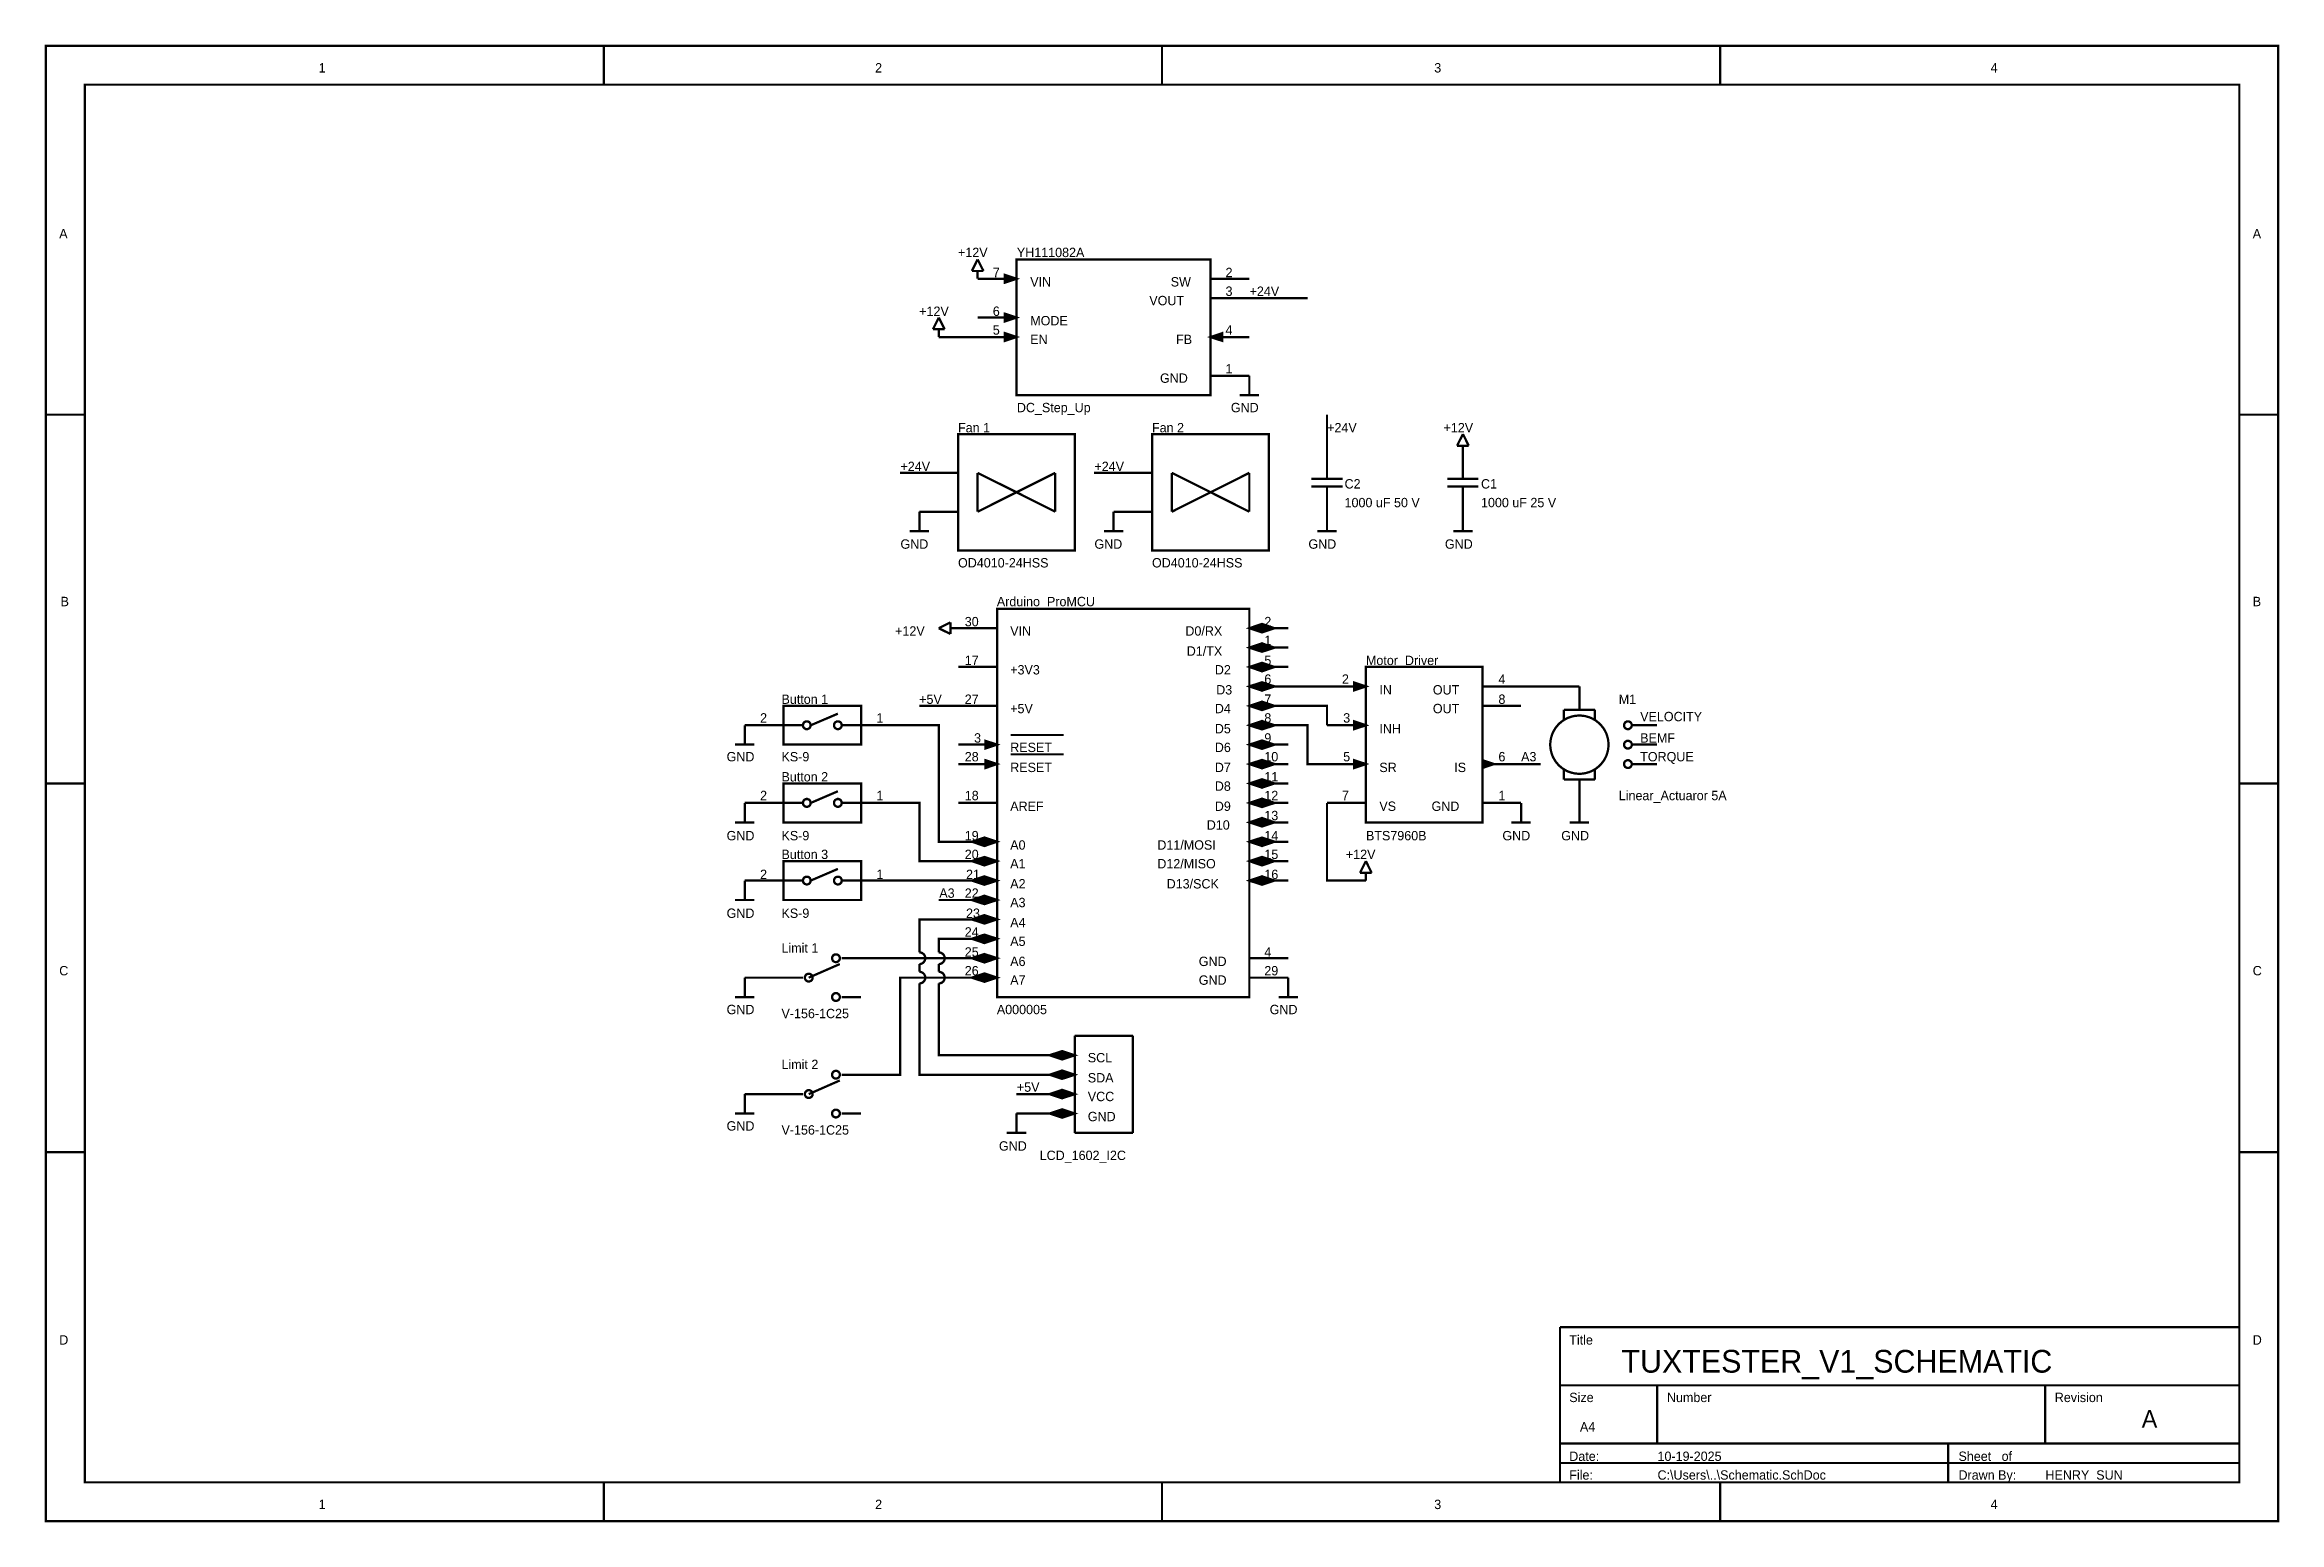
# Model space of a CAD drawing. Header units: inches. Extents: x 0 to 292, y 0 to 193.
import ezdxf

# ---------------------------------------------------------------- set-up
doc = ezdxf.new("R2010")
doc.units = ezdxf.units.IN
doc.layers.add('Sheet', color=255, linetype='Continuous')

msp = doc.modelspace()

# ---------------------------------------------------------------- texts
at = {"layer": 'Sheet'}
for s, height, p in [('1', 1.23, (35.7, 189.54)), ('2', 1.23, (108.51, 189.54)), ('3', 1.23, (181.67, 189.54)), ('4', 1.23, (254.47, 189.54)), ('A', 1.23, (1.75, 167.84)), ('A', 1.23, (288.77, 167.84)), ('+12V', 1.225, (119.36, 165.39)), ('7', 1.23, (123.91, 162.76)), ('YH111082A', 1.225, (127.06, 165.39)), ('2', 1.23, (154.36, 162.76)), ('VIN', 1.225, (128.81, 161.54)), ('SW', 1.225, (147.19, 161.54)), ('3', 1.23, (154.36, 160.31)), ('+24V', 1.225, (157.51, 160.31)), ('+12V', 1.225, (114.28, 157.69)), ('6', 1.23, (123.91, 157.69)), ('VOUT', 1.225, (144.39, 159.09)), ('5', 1.23, (123.91, 155.24)), ('MODE', 1.225, (128.81, 156.46)), ('EN', 1.225, (128.81, 154.01)), ('FB', 1.225, (147.89, 154.01)), ('4', 1.23, (154.36, 155.24)), ('GND', 1.225, (145.79, 148.94)), ('1', 1.23, (154.36, 150.16)), ('DC_Step_Up', 1.225, (127.06, 145.09)), ('GND', 1.225, (155.06, 145.09)), ('Fan 1', 1.225, (119.36, 142.46)), ('Fan 2', 1.225, (144.74, 142.46)), ('+24V', 1.225, (167.66, 142.46)), ('+12V', 1.225, (182.89, 142.46)), ('+24V', 1.225, (111.83, 137.39)), ('+24V', 1.225, (137.21, 137.39)), ('C2', 1.225, (169.94, 135.11)), ('C1', 1.225, (187.79, 135.11)), ('1000 uF 50 V', 1.2251, (169.94, 132.66)), ('1000 uF 25 V', 1.2251, (187.79, 132.66)), ('GND', 1.225, (111.83, 127.23)), ('OD4010-24HSS', 1.2251, (119.36, 124.78)), ('GND', 1.225, (137.21, 127.23)), ('OD4010-24HSS', 1.2251, (144.74, 124.78)), ('GND', 1.225, (165.21, 127.23)), ('GND', 1.225, (183.07, 127.23)), ('B', 1.23, (1.93, 119.71)), ('Arduino_ProMCU', 1.2251, (124.44, 119.71)), ('B', 1.23, (288.77, 119.71)), ('+12V', 1.225, (111.13, 115.86)), ('30', 1.225, (120.24, 117.08)), ('VIN', 1.225, (126.19, 115.86)), ('D0/RX', 1.225, (149.11, 115.86)), ('2', 1.23, (159.44, 117.08)), ('D1/TX', 1.225, (149.29, 113.23)), ('1', 1.23, (159.44, 114.63)), ('17', 1.225, (120.24, 112.01)), ('+3V3', 1.225, (126.19, 110.78)), ('D2', 1.225, (152.96, 110.78)), ('5', 1.23, (159.44, 112.01)), ('Motor_Driver', 1.2251, (172.74, 112.01)), ('D3', 1.225, (153.14, 108.16)), ('6', 1.23, (159.44, 109.56)), ('2', 1.23, (169.59, 109.56)), ('IN', 1.225, (174.49, 108.16)), ('OUT', 1.225, (181.49, 108.16)), ('4', 1.23, (190.07, 109.56)), ('2', 1.23, (93.46, 104.48)), ('Button 1', 1.225, (96.26, 106.93)), ('1', 1.23, (108.68, 104.48)), ('+5V', 1.225, (114.28, 106.93)), ('27', 1.225, (120.24, 106.93)), ('+5V', 1.225, (126.19, 105.71)), ('D4', 1.225, (152.96, 105.71)), ('8', 1.23, (159.44, 104.48)), ('7', 1.23, (159.44, 106.93)), ('3', 1.23, (169.76, 104.48)), ('OUT', 1.225, (181.49, 105.71)), ('8', 1.23, (190.07, 106.93)), ('M1', 1.225, (205.82, 106.93)), ('VELOCITY', 1.225, (208.62, 104.66)), ('3', 1.23, (121.46, 101.86)), ('D5', 1.225, (152.96, 103.08)), ('9', 1.23, (159.44, 101.86)), ('INH', 1.225, (174.49, 103.08)), ('BEMF', 1.225, (208.62, 101.86)), ('GND', 1.225, (89.08, 99.41)), ('KS-9', 1.225, (96.26, 99.41)), ('28', 1.225, (120.24, 99.41)), ('RESET', 1.225, (126.19, 100.63)), ('D6', 1.225, (152.96, 100.63)), ('10', 1.225, (159.44, 99.41)), ('5', 1.23, (169.76, 99.41)), ('6', 1.23, (190.07, 99.41)), ('A3', 1.225, (193.04, 99.41)), ('TORQUE', 1.225, (208.62, 99.41)), ('Button 2', 1.225, (96.26, 96.78)), ('RESET', 1.225, (126.19, 98.01)), ('D7', 1.225, (152.96, 98.01)), ('D8', 1.225, (152.96, 95.56)), ('11', 1.225, (159.44, 96.78)), ('SR', 1.225, (174.49, 98.01)), ('IS', 1.225, (184.29, 98.01)), ('2', 1.23, (93.46, 94.33)), ('1', 1.23, (108.68, 94.33)), ('18', 1.225, (120.24, 94.33)), ('AREF', 1.225, (126.19, 92.93)), ('D9', 1.225, (152.96, 92.93)), ('12', 1.225, (159.44, 94.33)), ('7', 1.23, (169.59, 94.33)), ('VS', 1.225, (174.49, 92.93)), ('GND', 1.225, (181.32, 92.93)), ('1', 1.23, (190.07, 94.33)), ('Linear_Actuaror 5A', 1.2251, (205.82, 94.33)), ('D10', 1.225, (151.91, 90.48)), ('13', 1.225, (159.44, 91.71)), ('GND', 1.225, (89.08, 89.08)), ('KS-9', 1.225, (96.26, 89.08)), ('Button 3', 1.225, (96.26, 86.63)), ('20', 1.225, (120.24, 86.63)), ('19', 1.225, (120.24, 89.08)), ('A0', 1.225, (126.19, 87.86)), ('D11/MOSI', 1.225, (145.44, 87.86)), ('14', 1.225, (159.44, 89.08)), ('15', 1.225, (159.44, 86.63)), ('+12V', 1.225, (170.11, 86.63)), ('BTS7960B', 1.225, (172.74, 89.08)), ('GND', 1.225, (190.59, 89.08)), ('GND', 1.225, (198.29, 89.08)), ('2', 1.23, (93.46, 84.01)), ('1', 1.23, (108.68, 84.01)), ('21', 1.225, (120.41, 84.01)), ('A1', 1.225, (126.19, 85.41)), ('D12/MISO', 1.225, (145.44, 85.41)), ('16', 1.225, (159.44, 84.01)), ('A3', 1.225, (116.91, 81.56)), ('22', 1.225, (120.24, 81.56)), ('A2', 1.225, (126.19, 82.78)), ('D13/SCK', 1.225, (146.66, 82.78)), ('GND', 1.225, (89.08, 78.93)), ('KS-9', 1.225, (96.26, 78.93)), ('23', 1.225, (120.41, 78.93)), ('A3', 1.225, (126.19, 80.33)), ('24', 1.225, (120.24, 76.48)), ('A4', 1.225, (126.19, 77.71)), ('A5', 1.225, (126.19, 75.26)), ('Limit 1', 1.225, (96.26, 74.38)), ('25', 1.225, (120.24, 73.86)), ('A6', 1.225, (126.19, 72.63)), ('GND', 1.225, (150.86, 72.63)), ('4', 1.23, (159.44, 73.86)), ('C', 1.23, (1.75, 71.41)), ('26', 1.225, (120.24, 71.41)), ('A7', 1.225, (126.19, 70.18)), ('GND', 1.225, (150.86, 70.18)), ('29', 1.225, (159.44, 71.41)), ('C', 1.23, (288.77, 71.41)), ('GND', 1.225, (89.08, 66.33)), ('A000005', 1.225, (124.44, 66.33)), ('GND', 1.225, (160.14, 66.33)), ('V-156-1C25', 1.225, (96.26, 65.81)), ('Limit 2', 1.225, (96.26, 59.15)), ('SCL', 1.225, (136.34, 60.03)), ('SDA', 1.225, (136.34, 57.4)), ('+5V', 1.225, (127.06, 56.18)), ('VCC', 1.225, (136.34, 54.95)), ('GND', 1.225, (136.34, 52.33)), ('GND', 1.225, (89.08, 51.1)), ('V-156-1C25', 1.225, (96.26, 50.58)), (' GND', 1.225, (124.26, 48.48)), ('LCD_1602_I2C', 1.2251, (130.04, 47.25)), ('D', 1.23, (1.75, 23.1)), ('Title', 1.225, (199.34, 23.1)), ('D', 1.23, (288.77, 23.1)), ('TUXTESTER_V1_SCHEMATIC', 2.9752, (206.17, 19.43)), ('Size', 1.225, (199.34, 15.58)), ('Number', 1.225, (212.12, 15.58)), ('Revision', 1.225, (262.87, 15.58)), ('A4', 1.225, (200.74, 11.73)), ('A', 2.28, (274.25, 12.25)), ('Date:', 1.225, (199.34, 7.88)), ('10-19-2025', 1.225, (210.89, 7.88)), ('Sheet   of', 1.225, (250.27, 7.88)), ('File:', 1.225, (199.34, 5.43)), ('C:\\Users\\..\\Schematic.SchDoc', 1.2251, (210.89, 5.43)), ('Drawn By:', 1.225, (250.27, 5.43)), ('HENRY_SUN', 1.225, (261.65, 5.43)), ('1', 1.23, (35.7, 1.58)), ('2', 1.23, (108.51, 1.58)), ('3', 1.23, (181.67, 1.58)), ('4', 1.23, (254.47, 1.58))]:
    msp.add_text(s, height=height, dxfattribs=at).set_placement(p)

# ---------------------------------------------------------------- linework, layer by layer
at = {"layer": 'Sheet'}
for points in [[(0, 193.03, 0.3, 0.3, 0), (292.1, 193.03, 0.3, 0.3, 0), (292.1, 0, 0.3, 0.3, 0), (0, 0, 0.3, 0.3, 0), (0, 193.03, 0.3, 0.3, 0)], [(0, 193.03, 0.0991, 0.0991, 0), (0, 0, 0.0991, 0.0991, 0), (292.1, 0, 0.0991, 0.0991, 0), (292.1, 193.03, 0.0991, 0.0991, 0), (0, 193.03, 0.0991, 0.0991, 0), (0, 193.03, 0.0991, 0.0991, 0)], [(5.09, 187.95, 0.3, 0.3, 0), (287.02, 187.95, 0.3, 0.3, 0), (287.02, 5.08, 0.3, 0.3, 0), (5.09, 5.08, 0.3, 0.3, 0), (5.09, 187.95, 0.3, 0.3, 0)], [(5.09, 187.95, 0.0991, 0.0991, 0), (5.09, 5.08, 0.0991, 0.0991, 0), (287.02, 5.08, 0.0991, 0.0991, 0), (287.02, 187.95, 0.0991, 0.0991, 0), (5.09, 187.95, 0.0991, 0.0991, 0), (5.09, 187.95, 0.0991, 0.0991, 0)], [(127.01, 165.09, 0.3, 0.3, 0), (152.41, 165.09, 0.3, 0.3, 0), (152.41, 147.32, 0.3, 0.3, 0), (127.01, 147.32, 0.3, 0.3, 0), (127.01, 165.09, 0.3, 0.3, 0)], [(127.01, 165.09, 0.0991, 0.0991, 0), (127.01, 147.32, 0.0991, 0.0991, 0), (152.41, 147.32, 0.0991, 0.0991, 0), (152.41, 165.09, 0.0991, 0.0991, 0), (127.01, 165.09, 0.0991, 0.0991, 0), (127.01, 165.09, 0.0991, 0.0991, 0)], [(125.49, 163.06, 0.3, 0.3, 0), (127.01, 162.55, 0.3, 0.3, 0), (125.49, 162.05, 0.3, 0.3, 0), (125.49, 163.06, 0.3, 0.3, 0)], [(125.49, 163.06, 0.0991, 0.0991, 0), (127.01, 162.55, 0.0991, 0.0991, 0), (125.49, 162.05, 0.0991, 0.0991, 0), (125.49, 163.06, 0.0991, 0.0991, 0)], [(125.49, 157.98, 0.3, 0.3, 0), (127.01, 157.48, 0.3, 0.3, 0), (125.49, 156.97, 0.3, 0.3, 0), (125.49, 157.98, 0.3, 0.3, 0)], [(125.49, 157.98, 0.0991, 0.0991, 0), (127.01, 157.48, 0.0991, 0.0991, 0), (125.49, 156.97, 0.0991, 0.0991, 0), (125.49, 157.98, 0.0991, 0.0991, 0)], [(125.49, 155.44, 0.3, 0.3, 0), (127.01, 154.93, 0.3, 0.3, 0), (125.49, 154.43, 0.3, 0.3, 0), (125.49, 155.44, 0.3, 0.3, 0)], [(125.49, 155.44, 0.0991, 0.0991, 0), (127.01, 154.93, 0.0991, 0.0991, 0), (125.49, 154.43, 0.0991, 0.0991, 0), (125.49, 155.44, 0.0991, 0.0991, 0)], [(153.93, 155.44, 0.3, 0.3, 0), (152.41, 154.93, 0.3, 0.3, 0), (153.93, 154.43, 0.3, 0.3, 0), (153.93, 155.44, 0.3, 0.3, 0)], [(153.93, 155.44, 0.0991, 0.0991, 0), (152.41, 154.93, 0.0991, 0.0991, 0), (153.93, 154.43, 0.0991, 0.0991, 0), (153.93, 155.44, 0.0991, 0.0991, 0)], [(119.38, 142.23, 0.3, 0.3, 0), (134.63, 142.23, 0.3, 0.3, 0), (134.63, 126.99, 0.3, 0.3, 0), (119.38, 126.99, 0.3, 0.3, 0), (119.38, 142.23, 0.3, 0.3, 0)], [(119.38, 142.23, 0.0991, 0.0991, 0), (119.38, 126.99, 0.0991, 0.0991, 0), (134.63, 126.99, 0.0991, 0.0991, 0), (134.63, 142.23, 0.0991, 0.0991, 0), (119.38, 142.23, 0.0991, 0.0991, 0), (119.38, 142.23, 0.0991, 0.0991, 0)], [(144.78, 142.23, 0.3, 0.3, 0), (160.03, 142.23, 0.3, 0.3, 0), (160.03, 126.99, 0.3, 0.3, 0), (144.78, 126.99, 0.3, 0.3, 0), (144.78, 142.23, 0.3, 0.3, 0)], [(144.78, 142.23, 0.0991, 0.0991, 0), (144.78, 126.99, 0.0991, 0.0991, 0), (160.03, 126.99, 0.0991, 0.0991, 0), (160.03, 142.23, 0.0991, 0.0991, 0), (144.78, 142.23, 0.0991, 0.0991, 0), (144.78, 142.23, 0.0991, 0.0991, 0)], [(124.47, 119.37, 0.3, 0.3, 0), (157.48, 119.37, 0.3, 0.3, 0), (157.48, 68.57, 0.3, 0.3, 0), (124.47, 68.57, 0.3, 0.3, 0), (124.47, 119.37, 0.3, 0.3, 0)], [(124.47, 119.37, 0.0991, 0.0991, 0), (124.47, 68.57, 0.0991, 0.0991, 0), (157.48, 68.57, 0.0991, 0.0991, 0), (157.48, 119.37, 0.0991, 0.0991, 0), (124.47, 119.37, 0.0991, 0.0991, 0), (124.47, 119.37, 0.0991, 0.0991, 0)], [(159.01, 117.35, 0.3, 0.3, 0), (157.48, 116.83, 0.3, 0.3, 0), (159.01, 116.33, 0.3, 0.3, 0), (159.01, 117.35, 0.3, 0.3, 0)], [(159.01, 117.35, 0.0991, 0.0991, 0), (157.48, 116.83, 0.0991, 0.0991, 0), (159.01, 116.33, 0.0991, 0.0991, 0), (159.01, 117.35, 0.0991, 0.0991, 0)], [(159.26, 117.35, 0.3, 0.3, 0), (159.26, 116.33, 0.3, 0.3, 0), (160.78, 116.83, 0.3, 0.3, 0), (159.26, 117.35, 0.3, 0.3, 0)], [(159.26, 117.35, 0.0991, 0.0991, 0), (159.26, 116.33, 0.0991, 0.0991, 0), (160.78, 116.83, 0.0991, 0.0991, 0), (159.26, 117.35, 0.0991, 0.0991, 0)], [(159.01, 114.8, 0.3, 0.3, 0), (157.48, 114.29, 0.3, 0.3, 0), (159.01, 113.79, 0.3, 0.3, 0), (159.01, 114.8, 0.3, 0.3, 0)], [(159.01, 114.8, 0.0991, 0.0991, 0), (157.48, 114.29, 0.0991, 0.0991, 0), (159.01, 113.79, 0.0991, 0.0991, 0), (159.01, 114.8, 0.0991, 0.0991, 0)], [(159.26, 114.8, 0.3, 0.3, 0), (159.26, 113.79, 0.3, 0.3, 0), (160.78, 114.29, 0.3, 0.3, 0), (159.26, 114.8, 0.3, 0.3, 0)], [(159.26, 114.8, 0.0991, 0.0991, 0), (159.26, 113.79, 0.0991, 0.0991, 0), (160.78, 114.29, 0.0991, 0.0991, 0), (159.26, 114.8, 0.0991, 0.0991, 0)], [(159.01, 112.26, 0.3, 0.3, 0), (157.48, 111.76, 0.3, 0.3, 0), (159.01, 111.24, 0.3, 0.3, 0), (159.01, 112.26, 0.3, 0.3, 0)], [(159.01, 112.26, 0.0991, 0.0991, 0), (157.48, 111.76, 0.0991, 0.0991, 0), (159.01, 111.24, 0.0991, 0.0991, 0), (159.01, 112.26, 0.0991, 0.0991, 0)], [(159.26, 112.26, 0.3, 0.3, 0), (159.26, 111.24, 0.3, 0.3, 0), (160.78, 111.76, 0.3, 0.3, 0), (159.26, 112.26, 0.3, 0.3, 0)], [(159.26, 112.26, 0.0991, 0.0991, 0), (159.26, 111.24, 0.0991, 0.0991, 0), (160.78, 111.76, 0.0991, 0.0991, 0), (159.26, 112.26, 0.0991, 0.0991, 0)], [(172.73, 111.76, 0.3, 0.3, 0), (187.97, 111.76, 0.3, 0.3, 0), (187.97, 91.43, 0.3, 0.3, 0), (172.73, 91.43, 0.3, 0.3, 0), (172.73, 111.76, 0.3, 0.3, 0)], [(172.73, 111.76, 0.0991, 0.0991, 0), (172.73, 91.43, 0.0991, 0.0991, 0), (187.97, 91.43, 0.0991, 0.0991, 0), (187.97, 111.76, 0.0991, 0.0991, 0), (172.73, 111.76, 0.0991, 0.0991, 0), (172.73, 111.76, 0.0991, 0.0991, 0)], [(159.01, 109.72, 0.3, 0.3, 0), (157.48, 109.22, 0.3, 0.3, 0), (159.01, 108.71, 0.3, 0.3, 0), (159.01, 109.72, 0.3, 0.3, 0)], [(159.01, 109.72, 0.0991, 0.0991, 0), (157.48, 109.22, 0.0991, 0.0991, 0), (159.01, 108.71, 0.0991, 0.0991, 0), (159.01, 109.72, 0.0991, 0.0991, 0)], [(159.26, 109.72, 0.3, 0.3, 0), (159.26, 108.71, 0.3, 0.3, 0), (160.78, 109.22, 0.3, 0.3, 0), (159.26, 109.72, 0.3, 0.3, 0)], [(159.26, 109.72, 0.0991, 0.0991, 0), (159.26, 108.71, 0.0991, 0.0991, 0), (160.78, 109.22, 0.0991, 0.0991, 0), (159.26, 109.72, 0.0991, 0.0991, 0)], [(171.2, 109.72, 0.3, 0.3, 0), (172.73, 109.22, 0.3, 0.3, 0), (171.2, 108.71, 0.3, 0.3, 0), (171.2, 109.72, 0.3, 0.3, 0)], [(171.2, 109.72, 0.0991, 0.0991, 0), (172.73, 109.22, 0.0991, 0.0991, 0), (171.2, 108.71, 0.0991, 0.0991, 0), (171.2, 109.72, 0.0991, 0.0991, 0)], [(96.52, 106.67, 0.3, 0.3, 0), (106.68, 106.67, 0.3, 0.3, 0), (106.68, 101.6, 0.3, 0.3, 0), (96.52, 101.6, 0.3, 0.3, 0), (96.52, 106.67, 0.3, 0.3, 0)], [(96.52, 106.67, 0.0991, 0.0991, 0), (96.52, 101.6, 0.0991, 0.0991, 0), (106.68, 101.6, 0.0991, 0.0991, 0), (106.68, 106.67, 0.0991, 0.0991, 0), (96.52, 106.67, 0.0991, 0.0991, 0), (96.52, 106.67, 0.0991, 0.0991, 0)], [(159.01, 107.18, 0.3, 0.3, 0), (157.48, 106.67, 0.3, 0.3, 0), (159.01, 106.17, 0.3, 0.3, 0), (159.01, 107.18, 0.3, 0.3, 0)], [(159.01, 107.18, 0.0991, 0.0991, 0), (157.48, 106.67, 0.0991, 0.0991, 0), (159.01, 106.17, 0.0991, 0.0991, 0), (159.01, 107.18, 0.0991, 0.0991, 0)], [(159.26, 107.18, 0.3, 0.3, 0), (159.26, 106.17, 0.3, 0.3, 0), (160.78, 106.67, 0.3, 0.3, 0), (159.26, 107.18, 0.3, 0.3, 0)], [(159.26, 107.18, 0.0991, 0.0991, 0), (159.26, 106.17, 0.0991, 0.0991, 0), (160.78, 106.67, 0.0991, 0.0991, 0), (159.26, 107.18, 0.0991, 0.0991, 0)], [(159.01, 104.65, 0.3, 0.3, 0), (157.48, 104.13, 0.3, 0.3, 0), (159.01, 103.63, 0.3, 0.3, 0), (159.01, 104.65, 0.3, 0.3, 0)], [(159.01, 104.65, 0.0991, 0.0991, 0), (157.48, 104.13, 0.0991, 0.0991, 0), (159.01, 103.63, 0.0991, 0.0991, 0), (159.01, 104.65, 0.0991, 0.0991, 0)], [(159.26, 104.65, 0.3, 0.3, 0), (159.26, 103.63, 0.3, 0.3, 0), (160.78, 104.13, 0.3, 0.3, 0), (159.26, 104.65, 0.3, 0.3, 0)], [(159.26, 104.65, 0.0991, 0.0991, 0), (159.26, 103.63, 0.0991, 0.0991, 0), (160.78, 104.13, 0.0991, 0.0991, 0), (159.26, 104.65, 0.0991, 0.0991, 0)], [(171.2, 104.65, 0.3, 0.3, 0), (172.73, 104.13, 0.3, 0.3, 0), (171.2, 103.63, 0.3, 0.3, 0), (171.2, 104.65, 0.3, 0.3, 0)], [(171.2, 104.65, 0.0991, 0.0991, 0), (172.73, 104.13, 0.0991, 0.0991, 0), (171.2, 103.63, 0.0991, 0.0991, 0), (171.2, 104.65, 0.0991, 0.0991, 0)], [(122.94, 102.1, 0.3, 0.3, 0), (124.47, 101.6, 0.3, 0.3, 0), (122.94, 101.09, 0.3, 0.3, 0), (122.94, 102.1, 0.3, 0.3, 0)], [(122.94, 99.56, 0.3, 0.3, 0), (124.47, 99.06, 0.3, 0.3, 0), (122.94, 98.54, 0.3, 0.3, 0), (122.94, 99.56, 0.3, 0.3, 0)], [(122.94, 102.1, 0.0991, 0.0991, 0), (124.47, 101.6, 0.0991, 0.0991, 0), (122.94, 101.09, 0.0991, 0.0991, 0), (122.94, 102.1, 0.0991, 0.0991, 0)], [(122.94, 99.56, 0.0991, 0.0991, 0), (124.47, 99.06, 0.0991, 0.0991, 0), (122.94, 98.54, 0.0991, 0.0991, 0), (122.94, 99.56, 0.0991, 0.0991, 0)], [(159.01, 102.1, 0.3, 0.3, 0), (157.48, 101.6, 0.3, 0.3, 0), (159.01, 101.09, 0.3, 0.3, 0), (159.01, 102.1, 0.3, 0.3, 0)], [(159.01, 99.56, 0.3, 0.3, 0), (157.48, 99.06, 0.3, 0.3, 0), (159.01, 98.54, 0.3, 0.3, 0), (159.01, 99.56, 0.3, 0.3, 0)], [(159.01, 102.1, 0.0991, 0.0991, 0), (157.48, 101.6, 0.0991, 0.0991, 0), (159.01, 101.09, 0.0991, 0.0991, 0), (159.01, 102.1, 0.0991, 0.0991, 0)], [(159.01, 99.56, 0.0991, 0.0991, 0), (157.48, 99.06, 0.0991, 0.0991, 0), (159.01, 98.54, 0.0991, 0.0991, 0), (159.01, 99.56, 0.0991, 0.0991, 0)], [(159.26, 102.1, 0.3, 0.3, 0), (159.26, 101.09, 0.3, 0.3, 0), (160.78, 101.6, 0.3, 0.3, 0), (159.26, 102.1, 0.3, 0.3, 0)], [(159.26, 99.56, 0.3, 0.3, 0), (159.26, 98.54, 0.3, 0.3, 0), (160.78, 99.06, 0.3, 0.3, 0), (159.26, 99.56, 0.3, 0.3, 0)], [(159.26, 102.1, 0.0991, 0.0991, 0), (159.26, 101.09, 0.0991, 0.0991, 0), (160.78, 101.6, 0.0991, 0.0991, 0), (159.26, 102.1, 0.0991, 0.0991, 0)], [(159.26, 99.56, 0.0991, 0.0991, 0), (159.26, 98.54, 0.0991, 0.0991, 0), (160.78, 99.06, 0.0991, 0.0991, 0), (159.26, 99.56, 0.0991, 0.0991, 0)], [(171.2, 99.56, 0.3, 0.3, 0), (172.73, 99.06, 0.3, 0.3, 0), (171.2, 98.54, 0.3, 0.3, 0), (171.2, 99.56, 0.3, 0.3, 0)], [(171.2, 99.56, 0.0991, 0.0991, 0), (172.73, 99.06, 0.0991, 0.0991, 0), (171.2, 98.54, 0.0991, 0.0991, 0), (171.2, 99.56, 0.0991, 0.0991, 0)], [(189.49, 99.06, 0.3, 0.3, 0), (187.97, 99.56, 0.3, 0.3, 0), (187.97, 98.54, 0.3, 0.3, 0), (189.49, 99.06, 0.3, 0.3, 0)], [(189.49, 99.06, 0.0991, 0.0991, 0), (187.97, 99.56, 0.0991, 0.0991, 0), (187.97, 98.54, 0.0991, 0.0991, 0), (189.49, 99.06, 0.0991, 0.0991, 0)], [(96.52, 96.52, 0.3, 0.3, 0), (106.68, 96.52, 0.3, 0.3, 0), (106.68, 91.43, 0.3, 0.3, 0), (96.52, 91.43, 0.3, 0.3, 0), (96.52, 96.52, 0.3, 0.3, 0)], [(96.52, 96.52, 0.0991, 0.0991, 0), (96.52, 91.43, 0.0991, 0.0991, 0), (106.68, 91.43, 0.0991, 0.0991, 0), (106.68, 96.52, 0.0991, 0.0991, 0), (96.52, 96.52, 0.0991, 0.0991, 0), (96.52, 96.52, 0.0991, 0.0991, 0)], [(159.01, 97.02, 0.3, 0.3, 0), (157.48, 96.52, 0.3, 0.3, 0), (159.01, 96.01, 0.3, 0.3, 0), (159.01, 97.02, 0.3, 0.3, 0)], [(159.01, 97.02, 0.0991, 0.0991, 0), (157.48, 96.52, 0.0991, 0.0991, 0), (159.01, 96.01, 0.0991, 0.0991, 0), (159.01, 97.02, 0.0991, 0.0991, 0)], [(159.26, 97.02, 0.3, 0.3, 0), (159.26, 96.01, 0.3, 0.3, 0), (160.78, 96.52, 0.3, 0.3, 0), (159.26, 97.02, 0.3, 0.3, 0)], [(159.26, 97.02, 0.0991, 0.0991, 0), (159.26, 96.01, 0.0991, 0.0991, 0), (160.78, 96.52, 0.0991, 0.0991, 0), (159.26, 97.02, 0.0991, 0.0991, 0)], [(159.01, 94.49, 0.3, 0.3, 0), (157.48, 93.97, 0.3, 0.3, 0), (159.01, 93.47, 0.3, 0.3, 0), (159.01, 94.49, 0.3, 0.3, 0)], [(159.01, 94.49, 0.0991, 0.0991, 0), (157.48, 93.97, 0.0991, 0.0991, 0), (159.01, 93.47, 0.0991, 0.0991, 0), (159.01, 94.49, 0.0991, 0.0991, 0)], [(159.26, 94.49, 0.3, 0.3, 0), (159.26, 93.47, 0.3, 0.3, 0), (160.78, 93.97, 0.3, 0.3, 0), (159.26, 94.49, 0.3, 0.3, 0)], [(159.26, 94.49, 0.0991, 0.0991, 0), (159.26, 93.47, 0.0991, 0.0991, 0), (160.78, 93.97, 0.0991, 0.0991, 0), (159.26, 94.49, 0.0991, 0.0991, 0)], [(159.01, 91.95, 0.3, 0.3, 0), (157.48, 91.43, 0.3, 0.3, 0), (159.01, 90.93, 0.3, 0.3, 0), (159.01, 91.95, 0.3, 0.3, 0)], [(159.01, 91.95, 0.0991, 0.0991, 0), (157.48, 91.43, 0.0991, 0.0991, 0), (159.01, 90.93, 0.0991, 0.0991, 0), (159.01, 91.95, 0.0991, 0.0991, 0)], [(159.26, 91.95, 0.3, 0.3, 0), (159.26, 90.93, 0.3, 0.3, 0), (160.78, 91.43, 0.3, 0.3, 0), (159.26, 91.95, 0.3, 0.3, 0)], [(159.26, 91.95, 0.0991, 0.0991, 0), (159.26, 90.93, 0.0991, 0.0991, 0), (160.78, 91.43, 0.0991, 0.0991, 0), (159.26, 91.95, 0.0991, 0.0991, 0)], [(122.69, 89.4, 0.3, 0.3, 0), (122.69, 88.38, 0.3, 0.3, 0), (121.17, 88.9, 0.3, 0.3, 0), (122.69, 89.4, 0.3, 0.3, 0)], [(122.69, 89.4, 0.0991, 0.0991, 0), (122.69, 88.38, 0.0991, 0.0991, 0), (121.17, 88.9, 0.0991, 0.0991, 0), (122.69, 89.4, 0.0991, 0.0991, 0)], [(122.94, 89.4, 0.3, 0.3, 0), (124.47, 88.9, 0.3, 0.3, 0), (122.94, 88.38, 0.3, 0.3, 0), (122.94, 89.4, 0.3, 0.3, 0)], [(122.94, 89.4, 0.0991, 0.0991, 0), (124.47, 88.9, 0.0991, 0.0991, 0), (122.94, 88.38, 0.0991, 0.0991, 0), (122.94, 89.4, 0.0991, 0.0991, 0)], [(159.01, 89.4, 0.3, 0.3, 0), (157.48, 88.9, 0.3, 0.3, 0), (159.01, 88.38, 0.3, 0.3, 0), (159.01, 89.4, 0.3, 0.3, 0)], [(159.01, 89.4, 0.0991, 0.0991, 0), (157.48, 88.9, 0.0991, 0.0991, 0), (159.01, 88.38, 0.0991, 0.0991, 0), (159.01, 89.4, 0.0991, 0.0991, 0)], [(159.26, 89.4, 0.3, 0.3, 0), (159.26, 88.38, 0.3, 0.3, 0), (160.78, 88.9, 0.3, 0.3, 0), (159.26, 89.4, 0.3, 0.3, 0)], [(159.26, 89.4, 0.0991, 0.0991, 0), (159.26, 88.38, 0.0991, 0.0991, 0), (160.78, 88.9, 0.0991, 0.0991, 0), (159.26, 89.4, 0.0991, 0.0991, 0)], [(96.52, 86.36, 0.3, 0.3, 0), (106.68, 86.36, 0.3, 0.3, 0), (106.68, 81.27, 0.3, 0.3, 0), (96.52, 81.27, 0.3, 0.3, 0), (96.52, 86.36, 0.3, 0.3, 0)], [(96.52, 86.36, 0.0991, 0.0991, 0), (96.52, 81.27, 0.0991, 0.0991, 0), (106.68, 81.27, 0.0991, 0.0991, 0), (106.68, 86.36, 0.0991, 0.0991, 0), (96.52, 86.36, 0.0991, 0.0991, 0), (96.52, 86.36, 0.0991, 0.0991, 0)], [(122.69, 86.86, 0.3, 0.3, 0), (122.69, 85.84, 0.3, 0.3, 0), (121.17, 86.36, 0.3, 0.3, 0), (122.69, 86.86, 0.3, 0.3, 0)], [(122.69, 86.86, 0.0991, 0.0991, 0), (122.69, 85.84, 0.0991, 0.0991, 0), (121.17, 86.36, 0.0991, 0.0991, 0), (122.69, 86.86, 0.0991, 0.0991, 0)], [(122.94, 86.86, 0.3, 0.3, 0), (124.47, 86.36, 0.3, 0.3, 0), (122.94, 85.84, 0.3, 0.3, 0), (122.94, 86.86, 0.3, 0.3, 0)], [(122.94, 86.86, 0.0991, 0.0991, 0), (124.47, 86.36, 0.0991, 0.0991, 0), (122.94, 85.84, 0.0991, 0.0991, 0), (122.94, 86.86, 0.0991, 0.0991, 0)], [(159.01, 86.86, 0.3, 0.3, 0), (157.48, 86.36, 0.3, 0.3, 0), (159.01, 85.84, 0.3, 0.3, 0), (159.01, 86.86, 0.3, 0.3, 0)], [(159.01, 86.86, 0.0991, 0.0991, 0), (157.48, 86.36, 0.0991, 0.0991, 0), (159.01, 85.84, 0.0991, 0.0991, 0), (159.01, 86.86, 0.0991, 0.0991, 0)], [(159.26, 86.86, 0.3, 0.3, 0), (159.26, 85.84, 0.3, 0.3, 0), (160.78, 86.36, 0.3, 0.3, 0), (159.26, 86.86, 0.3, 0.3, 0)], [(159.26, 86.86, 0.0991, 0.0991, 0), (159.26, 85.84, 0.0991, 0.0991, 0), (160.78, 86.36, 0.0991, 0.0991, 0), (159.26, 86.86, 0.0991, 0.0991, 0)], [(122.69, 84.32, 0.3, 0.3, 0), (122.69, 83.31, 0.3, 0.3, 0), (121.17, 83.81, 0.3, 0.3, 0), (122.69, 84.32, 0.3, 0.3, 0)], [(122.69, 81.79, 0.3, 0.3, 0), (122.69, 80.77, 0.3, 0.3, 0), (121.17, 81.27, 0.3, 0.3, 0), (122.69, 81.79, 0.3, 0.3, 0)], [(122.69, 84.32, 0.0991, 0.0991, 0), (122.69, 83.31, 0.0991, 0.0991, 0), (121.17, 83.81, 0.0991, 0.0991, 0), (122.69, 84.32, 0.0991, 0.0991, 0)], [(122.94, 84.32, 0.3, 0.3, 0), (124.47, 83.81, 0.3, 0.3, 0), (122.94, 83.31, 0.3, 0.3, 0), (122.94, 84.32, 0.3, 0.3, 0)], [(122.94, 81.79, 0.3, 0.3, 0), (124.47, 81.27, 0.3, 0.3, 0), (122.94, 80.77, 0.3, 0.3, 0), (122.94, 81.79, 0.3, 0.3, 0)], [(122.94, 84.32, 0.0991, 0.0991, 0), (124.47, 83.81, 0.0991, 0.0991, 0), (122.94, 83.31, 0.0991, 0.0991, 0), (122.94, 84.32, 0.0991, 0.0991, 0)], [(159.01, 84.32, 0.3, 0.3, 0), (157.48, 83.81, 0.3, 0.3, 0), (159.01, 83.31, 0.3, 0.3, 0), (159.01, 84.32, 0.3, 0.3, 0)], [(159.01, 84.32, 0.0991, 0.0991, 0), (157.48, 83.81, 0.0991, 0.0991, 0), (159.01, 83.31, 0.0991, 0.0991, 0), (159.01, 84.32, 0.0991, 0.0991, 0)], [(159.26, 84.32, 0.3, 0.3, 0), (159.26, 83.31, 0.3, 0.3, 0), (160.78, 83.81, 0.3, 0.3, 0), (159.26, 84.32, 0.3, 0.3, 0)], [(159.26, 84.32, 0.0991, 0.0991, 0), (159.26, 83.31, 0.0991, 0.0991, 0), (160.78, 83.81, 0.0991, 0.0991, 0), (159.26, 84.32, 0.0991, 0.0991, 0)], [(122.69, 79.25, 0.3, 0.3, 0), (122.69, 78.23, 0.3, 0.3, 0), (121.17, 78.73, 0.3, 0.3, 0), (122.69, 79.25, 0.3, 0.3, 0)], [(122.69, 81.79, 0.0991, 0.0991, 0), (122.69, 80.77, 0.0991, 0.0991, 0), (121.17, 81.27, 0.0991, 0.0991, 0), (122.69, 81.79, 0.0991, 0.0991, 0)], [(122.69, 79.25, 0.0991, 0.0991, 0), (122.69, 78.23, 0.0991, 0.0991, 0), (121.17, 78.73, 0.0991, 0.0991, 0), (122.69, 79.25, 0.0991, 0.0991, 0)], [(122.94, 79.25, 0.3, 0.3, 0), (124.47, 78.73, 0.3, 0.3, 0), (122.94, 78.23, 0.3, 0.3, 0), (122.94, 79.25, 0.3, 0.3, 0)], [(122.94, 81.79, 0.0991, 0.0991, 0), (124.47, 81.27, 0.0991, 0.0991, 0), (122.94, 80.77, 0.0991, 0.0991, 0), (122.94, 81.79, 0.0991, 0.0991, 0)], [(122.94, 79.25, 0.0991, 0.0991, 0), (124.47, 78.73, 0.0991, 0.0991, 0), (122.94, 78.23, 0.0991, 0.0991, 0), (122.94, 79.25, 0.0991, 0.0991, 0)], [(122.69, 76.7, 0.3, 0.3, 0), (122.69, 75.68, 0.3, 0.3, 0), (121.17, 76.2, 0.3, 0.3, 0), (122.69, 76.7, 0.3, 0.3, 0)], [(122.69, 76.7, 0.0991, 0.0991, 0), (122.69, 75.68, 0.0991, 0.0991, 0), (121.17, 76.2, 0.0991, 0.0991, 0), (122.69, 76.7, 0.0991, 0.0991, 0)], [(122.94, 76.7, 0.3, 0.3, 0), (124.47, 76.2, 0.3, 0.3, 0), (122.94, 75.68, 0.3, 0.3, 0), (122.94, 76.7, 0.3, 0.3, 0)], [(122.94, 76.7, 0.0991, 0.0991, 0), (124.47, 76.2, 0.0991, 0.0991, 0), (122.94, 75.68, 0.0991, 0.0991, 0), (122.94, 76.7, 0.0991, 0.0991, 0)], [(122.69, 74.16, 0.3, 0.3, 0), (122.69, 73.14, 0.3, 0.3, 0), (121.17, 73.66, 0.3, 0.3, 0), (122.69, 74.16, 0.3, 0.3, 0)], [(122.69, 74.16, 0.0991, 0.0991, 0), (122.69, 73.14, 0.0991, 0.0991, 0), (121.17, 73.66, 0.0991, 0.0991, 0), (122.69, 74.16, 0.0991, 0.0991, 0)], [(122.94, 74.16, 0.3, 0.3, 0), (124.47, 73.66, 0.3, 0.3, 0), (122.94, 73.14, 0.3, 0.3, 0), (122.94, 74.16, 0.3, 0.3, 0)], [(122.94, 74.16, 0.0991, 0.0991, 0), (124.47, 73.66, 0.0991, 0.0991, 0), (122.94, 73.14, 0.0991, 0.0991, 0), (122.94, 74.16, 0.0991, 0.0991, 0)], [(122.69, 71.62, 0.3, 0.3, 0), (122.69, 70.61, 0.3, 0.3, 0), (121.17, 71.11, 0.3, 0.3, 0), (122.69, 71.62, 0.3, 0.3, 0)], [(122.69, 71.62, 0.0991, 0.0991, 0), (122.69, 70.61, 0.0991, 0.0991, 0), (121.17, 71.11, 0.0991, 0.0991, 0), (122.69, 71.62, 0.0991, 0.0991, 0)], [(122.94, 71.62, 0.3, 0.3, 0), (124.47, 71.11, 0.3, 0.3, 0), (122.94, 70.61, 0.3, 0.3, 0), (122.94, 71.62, 0.3, 0.3, 0)], [(122.94, 71.62, 0.0991, 0.0991, 0), (124.47, 71.11, 0.0991, 0.0991, 0), (122.94, 70.61, 0.0991, 0.0991, 0), (122.94, 71.62, 0.0991, 0.0991, 0)], [(132.85, 61.46, 0.3, 0.3, 0), (132.85, 60.45, 0.3, 0.3, 0), (131.33, 60.96, 0.3, 0.3, 0), (132.85, 61.46, 0.3, 0.3, 0)], [(132.85, 61.46, 0.0991, 0.0991, 0), (132.85, 60.45, 0.0991, 0.0991, 0), (131.33, 60.96, 0.0991, 0.0991, 0), (132.85, 61.46, 0.0991, 0.0991, 0)], [(133.1, 61.46, 0.3, 0.3, 0), (134.63, 60.96, 0.3, 0.3, 0), (133.1, 60.45, 0.3, 0.3, 0), (133.1, 61.46, 0.3, 0.3, 0)], [(133.1, 61.46, 0.0991, 0.0991, 0), (134.63, 60.96, 0.0991, 0.0991, 0), (133.1, 60.45, 0.0991, 0.0991, 0), (133.1, 61.46, 0.0991, 0.0991, 0)], [(132.85, 58.92, 0.3, 0.3, 0), (132.85, 57.91, 0.3, 0.3, 0), (131.33, 58.41, 0.3, 0.3, 0), (132.85, 58.92, 0.3, 0.3, 0)], [(132.85, 58.92, 0.0991, 0.0991, 0), (132.85, 57.91, 0.0991, 0.0991, 0), (131.33, 58.41, 0.0991, 0.0991, 0), (132.85, 58.92, 0.0991, 0.0991, 0)], [(133.1, 58.92, 0.3, 0.3, 0), (134.63, 58.41, 0.3, 0.3, 0), (133.1, 57.91, 0.3, 0.3, 0), (133.1, 58.92, 0.3, 0.3, 0)], [(133.1, 58.92, 0.0991, 0.0991, 0), (134.63, 58.41, 0.0991, 0.0991, 0), (133.1, 57.91, 0.0991, 0.0991, 0), (133.1, 58.92, 0.0991, 0.0991, 0)], [(132.85, 56.39, 0.3, 0.3, 0), (132.85, 55.37, 0.3, 0.3, 0), (131.33, 55.87, 0.3, 0.3, 0), (132.85, 56.39, 0.3, 0.3, 0)], [(132.85, 56.39, 0.0991, 0.0991, 0), (132.85, 55.37, 0.0991, 0.0991, 0), (131.33, 55.87, 0.0991, 0.0991, 0), (132.85, 56.39, 0.0991, 0.0991, 0)], [(133.1, 56.39, 0.3, 0.3, 0), (134.63, 55.87, 0.3, 0.3, 0), (133.1, 55.37, 0.3, 0.3, 0), (133.1, 56.39, 0.3, 0.3, 0)], [(133.1, 56.39, 0.0991, 0.0991, 0), (134.63, 55.87, 0.0991, 0.0991, 0), (133.1, 55.37, 0.0991, 0.0991, 0), (133.1, 56.39, 0.0991, 0.0991, 0)], [(132.85, 53.84, 0.3, 0.3, 0), (132.85, 52.83, 0.3, 0.3, 0), (131.33, 53.34, 0.3, 0.3, 0), (132.85, 53.84, 0.3, 0.3, 0)], [(132.85, 53.84, 0.0991, 0.0991, 0), (132.85, 52.83, 0.0991, 0.0991, 0), (131.33, 53.34, 0.0991, 0.0991, 0), (132.85, 53.84, 0.0991, 0.0991, 0)], [(133.1, 53.84, 0.3, 0.3, 0), (134.63, 53.34, 0.3, 0.3, 0), (133.1, 52.83, 0.3, 0.3, 0), (133.1, 53.84, 0.3, 0.3, 0)], [(133.1, 53.84, 0.0991, 0.0991, 0), (134.63, 53.34, 0.0991, 0.0991, 0), (133.1, 52.83, 0.0991, 0.0991, 0), (133.1, 53.84, 0.0991, 0.0991, 0)]]:
    msp.add_lwpolyline(points, format="xyseb", close=True, dxfattribs=at)
for points in [[(0, 193.03, 0.3, 0.3, 0), (5.09, 193.03, 0.3, 0.3, 0)], [(73.02, 193.03, 0.3, 0.3, 0), (73.02, 187.95, 0.3, 0.3, 0)], [(146.05, 193.03, 0.3, 0.3, 0), (146.05, 187.95, 0.3, 0.3, 0)], [(219.07, 193.03, 0.3, 0.3, 0), (219.07, 187.95, 0.3, 0.3, 0)], [(292.1, 193.03, 0.3, 0.3, 0), (287.02, 193.03, 0.3, 0.3, 0)], [(292.1, 193.03, 0.3, 0.3, 0), (292.1, 187.95, 0.3, 0.3, 0)], [(121.92, 165.09, 0.3, 0.3, 0), (121.17, 163.57, 0.3, 0.3, 0)], [(121.92, 165.09, 0.3, 0.3, 0), (122.69, 163.57, 0.3, 0.3, 0)], [(121.17, 163.57, 0.3, 0.3, 0), (122.69, 163.57, 0.3, 0.3, 0)], [(121.92, 162.55, 0.3, 0.3, 0), (121.92, 163.57, 0.3, 0.3, 0)], [(127.01, 162.55, 0.3, 0.3, 0), (121.92, 162.55, 0.3, 0.3, 0)], [(152.41, 162.55, 0.3, 0.3, 0), (157.48, 162.55, 0.3, 0.3, 0)], [(152.41, 160.02, 0.3, 0.3, 0), (157.48, 160.02, 0.3, 0.3, 0)], [(157.48, 160.02, 0.3, 0.3, 0), (165.1, 160.02, 0.3, 0.3, 0)], [(116.84, 157.48, 0.3, 0.3, 0), (116.08, 155.95, 0.3, 0.3, 0)], [(116.08, 155.95, 0.3, 0.3, 0), (117.61, 155.95, 0.3, 0.3, 0)], [(116.84, 157.48, 0.3, 0.3, 0), (117.61, 155.95, 0.3, 0.3, 0)], [(116.84, 154.93, 0.3, 0.3, 0), (116.84, 155.95, 0.3, 0.3, 0)], [(121.92, 154.93, 0.3, 0.3, 0), (116.84, 154.93, 0.3, 0.3, 0)], [(127.01, 157.48, 0.3, 0.3, 0), (121.92, 157.48, 0.3, 0.3, 0)], [(127.01, 154.93, 0.3, 0.3, 0), (121.92, 154.93, 0.3, 0.3, 0)], [(152.41, 154.93, 0.3, 0.3, 0), (157.48, 154.93, 0.3, 0.3, 0)], [(152.41, 149.86, 0.3, 0.3, 0), (157.48, 149.86, 0.3, 0.3, 0)], [(157.48, 149.86, 0.3, 0.3, 0), (157.48, 147.32, 0.3, 0.3, 0)], [(156.21, 147.32, 0.3, 0.3, 0), (158.76, 147.32, 0.3, 0.3, 0)], [(0, 144.77, 0.3, 0.3, 0), (5.09, 144.77, 0.3, 0.3, 0)], [(167.64, 139.69, 0.3, 0.3, 0), (167.64, 144.77, 0.3, 0.3, 0)], [(292.1, 144.77, 0.3, 0.3, 0), (287.02, 144.77, 0.3, 0.3, 0)], [(185.43, 142.23, 0.3, 0.3, 0), (184.66, 140.71, 0.3, 0.3, 0)], [(184.66, 140.71, 0.3, 0.3, 0), (186.18, 140.71, 0.3, 0.3, 0)], [(185.43, 142.23, 0.3, 0.3, 0), (186.18, 140.71, 0.3, 0.3, 0)], [(185.43, 139.69, 0.3, 0.3, 0), (185.43, 140.71, 0.3, 0.3, 0)], [(167.64, 137.16, 0.3, 0.3, 0), (167.64, 139.69, 0.3, 0.3, 0)], [(185.43, 137.16, 0.3, 0.3, 0), (185.43, 139.69, 0.3, 0.3, 0)], [(111.77, 137.16, 0.3, 0.3, 0), (119.38, 137.16, 0.3, 0.3, 0)], [(121.92, 137.16, 0.3, 0.3, 0), (121.92, 132.07, 0.3, 0.3, 0)], [(121.92, 137.16, 0.3, 0.3, 0), (127.01, 134.62, 0.3, 0.3, 0)], [(121.92, 132.07, 0.3, 0.3, 0), (127.01, 134.62, 0.3, 0.3, 0)], [(127.01, 134.62, 0.3, 0.3, 0), (132.08, 137.16, 0.3, 0.3, 0)], [(132.08, 132.07, 0.3, 0.3, 0), (127.01, 134.62, 0.3, 0.3, 0)], [(132.08, 137.16, 0.3, 0.3, 0), (132.08, 132.07, 0.3, 0.3, 0)], [(137.17, 137.16, 0.3, 0.3, 0), (144.78, 137.16, 0.3, 0.3, 0)], [(147.33, 137.16, 0.3, 0.3, 0), (147.33, 132.07, 0.3, 0.3, 0)], [(147.33, 137.16, 0.3, 0.3, 0), (152.41, 134.62, 0.3, 0.3, 0)], [(147.33, 132.07, 0.3, 0.3, 0), (152.41, 134.62, 0.3, 0.3, 0)], [(152.41, 134.62, 0.3, 0.3, 0), (157.48, 137.16, 0.3, 0.3, 0)], [(157.48, 132.07, 0.3, 0.3, 0), (152.41, 134.62, 0.3, 0.3, 0)], [(157.48, 137.16, 0.3, 0.3, 0), (157.48, 132.07, 0.3, 0.3, 0)], [(165.61, 136.39, 0.3, 0.3, 0), (169.68, 136.39, 0.3, 0.3, 0)], [(169.68, 135.37, 0.3, 0.3, 0), (165.61, 135.37, 0.3, 0.3, 0)], [(167.64, 137.16, 0.3, 0.3, 0), (167.64, 136.39, 0.3, 0.3, 0)], [(167.64, 134.62, 0.3, 0.3, 0), (167.64, 135.37, 0.3, 0.3, 0)], [(167.64, 134.62, 0.3, 0.3, 0), (167.64, 132.07, 0.3, 0.3, 0)], [(183.39, 136.39, 0.3, 0.3, 0), (187.45, 136.39, 0.3, 0.3, 0)], [(187.45, 135.37, 0.3, 0.3, 0), (183.39, 135.37, 0.3, 0.3, 0)], [(185.43, 137.16, 0.3, 0.3, 0), (185.43, 136.39, 0.3, 0.3, 0)], [(185.43, 134.62, 0.3, 0.3, 0), (185.43, 135.37, 0.3, 0.3, 0)], [(185.43, 134.62, 0.3, 0.3, 0), (185.43, 132.07, 0.3, 0.3, 0)], [(114.31, 132.07, 0.3, 0.3, 0), (114.31, 129.53, 0.3, 0.3, 0)], [(114.31, 132.07, 0.3, 0.3, 0), (119.38, 132.07, 0.3, 0.3, 0)], [(139.71, 132.07, 0.3, 0.3, 0), (139.71, 129.53, 0.3, 0.3, 0)], [(139.71, 132.07, 0.3, 0.3, 0), (144.78, 132.07, 0.3, 0.3, 0)], [(167.64, 132.07, 0.3, 0.3, 0), (167.64, 129.53, 0.3, 0.3, 0)], [(185.43, 132.07, 0.3, 0.3, 0), (185.43, 129.53, 0.3, 0.3, 0)], [(113.04, 129.53, 0.3, 0.3, 0), (115.58, 129.53, 0.3, 0.3, 0)], [(138.44, 129.53, 0.3, 0.3, 0), (140.97, 129.53, 0.3, 0.3, 0)], [(166.37, 129.53, 0.3, 0.3, 0), (168.91, 129.53, 0.3, 0.3, 0)], [(184.16, 129.53, 0.3, 0.3, 0), (186.7, 129.53, 0.3, 0.3, 0)], [(116.84, 116.83, 0.3, 0.3, 0), (118.36, 117.6, 0.3, 0.3, 0)], [(116.84, 116.83, 0.3, 0.3, 0), (118.36, 116.08, 0.3, 0.3, 0)], [(118.36, 117.6, 0.3, 0.3, 0), (118.36, 116.08, 0.3, 0.3, 0)], [(119.38, 116.83, 0.3, 0.3, 0), (118.36, 116.83, 0.3, 0.3, 0)], [(124.47, 116.83, 0.3, 0.3, 0), (119.38, 116.83, 0.3, 0.3, 0)], [(157.48, 116.83, 0.3, 0.3, 0), (162.57, 116.83, 0.3, 0.3, 0)], [(157.48, 114.29, 0.3, 0.3, 0), (162.57, 114.29, 0.3, 0.3, 0)], [(124.47, 111.76, 0.3, 0.3, 0), (119.38, 111.76, 0.3, 0.3, 0)], [(157.48, 111.76, 0.3, 0.3, 0), (162.57, 111.76, 0.3, 0.3, 0)], [(157.48, 109.22, 0.3, 0.3, 0), (162.57, 109.22, 0.3, 0.3, 0)], [(162.57, 109.22, 0.3, 0.3, 0), (167.64, 109.22, 0.3, 0.3, 0)], [(172.73, 109.22, 0.3, 0.3, 0), (167.64, 109.22, 0.3, 0.3, 0)], [(187.97, 109.22, 0.3, 0.3, 0), (193.04, 109.22, 0.3, 0.3, 0)], [(200.67, 109.22, 0.3, 0.3, 0), (193.04, 109.22, 0.3, 0.3, 0)], [(200.67, 106.17, 0.3, 0.3, 0), (200.67, 109.22, 0.3, 0.3, 0)], [(100.08, 104.13, 0.3, 0.3, 0), (103.64, 105.65, 0.3, 0.3, 0)], [(119.38, 106.67, 0.3, 0.3, 0), (114.31, 106.67, 0.3, 0.3, 0)], [(124.47, 106.67, 0.3, 0.3, 0), (119.38, 106.67, 0.3, 0.3, 0)], [(157.48, 106.67, 0.3, 0.3, 0), (162.57, 106.67, 0.3, 0.3, 0)], [(167.64, 104.13, 0.3, 0.3, 0), (167.64, 106.67, 0.3, 0.3, 0), (162.57, 106.67, 0.3, 0.3, 0)], [(187.97, 106.67, 0.3, 0.3, 0), (193.04, 106.67, 0.3, 0.3, 0)], [(196.86, 101.6, 0.3, 0.3, 0), (196.86, 101.79, 0.3, 0.3, 0), (196.88, 101.99, 0.3, 0.3, 0), (196.9, 102.18, 0.3, 0.3, 0), (196.94, 102.36, 0.3, 0.3, 0), (196.98, 102.55, 0.3, 0.3, 0), (197.03, 102.72, 0.3, 0.3, 0), (197.09, 102.91, 0.3, 0.3, 0), (197.15, 103.07, 0.3, 0.3, 0), (197.23, 103.25, 0.3, 0.3, 0), (197.32, 103.41, 0.3, 0.3, 0), (197.41, 103.56, 0.3, 0.3, 0), (197.5, 103.72, 0.3, 0.3, 0), (197.61, 103.87, 0.3, 0.3, 0), (197.73, 104.01, 0.3, 0.3, 0), (197.84, 104.15, 0.3, 0.3, 0), (197.97, 104.29, 0.3, 0.3, 0), (198.11, 104.42, 0.3, 0.3, 0), (198.25, 104.53, 0.3, 0.3, 0), (198.39, 104.65, 0.3, 0.3, 0), (198.54, 104.76, 0.3, 0.3, 0), (198.7, 104.86, 0.3, 0.3, 0), (198.85, 104.94, 0.3, 0.3, 0), (199.01, 105.03, 0.3, 0.3, 0), (199.19, 105.11, 0.3, 0.3, 0), (199.35, 105.17, 0.3, 0.3, 0), (199.54, 105.23, 0.3, 0.3, 0), (199.71, 105.28, 0.3, 0.3, 0), (199.9, 105.33, 0.3, 0.3, 0), (200.09, 105.36, 0.3, 0.3, 0), (200.27, 105.38, 0.3, 0.3, 0), (200.47, 105.4, 0.3, 0.3, 0), (200.67, 105.4, 0.3, 0.3, 0)], [(200.67, 105.4, 0.3, 0.3, 0), (200.47, 105.4, 0.3, 0.3, 0), (200.27, 105.38, 0.3, 0.3, 0), (200.09, 105.36, 0.3, 0.3, 0), (199.9, 105.33, 0.3, 0.3, 0), (199.71, 105.28, 0.3, 0.3, 0), (199.54, 105.23, 0.3, 0.3, 0), (199.35, 105.17, 0.3, 0.3, 0), (199.19, 105.11, 0.3, 0.3, 0), (199.01, 105.03, 0.3, 0.3, 0), (198.85, 104.94, 0.3, 0.3, 0), (198.7, 104.86, 0.3, 0.3, 0), (198.54, 104.76, 0.3, 0.3, 0), (198.39, 104.65, 0.3, 0.3, 0), (198.25, 104.53, 0.3, 0.3, 0), (198.11, 104.42, 0.3, 0.3, 0), (197.97, 104.29, 0.3, 0.3, 0), (197.84, 104.15, 0.3, 0.3, 0), (197.73, 104.01, 0.3, 0.3, 0), (197.61, 103.87, 0.3, 0.3, 0), (197.5, 103.72, 0.3, 0.3, 0), (197.41, 103.56, 0.3, 0.3, 0), (197.32, 103.41, 0.3, 0.3, 0), (197.23, 103.25, 0.3, 0.3, 0), (197.15, 103.07, 0.3, 0.3, 0), (197.09, 102.91, 0.3, 0.3, 0), (197.03, 102.72, 0.3, 0.3, 0), (196.98, 102.55, 0.3, 0.3, 0), (196.94, 102.36, 0.3, 0.3, 0), (196.9, 102.18, 0.3, 0.3, 0), (196.88, 101.99, 0.3, 0.3, 0), (196.86, 101.79, 0.3, 0.3, 0), (196.86, 101.6, 0.3, 0.3, 0)], [(198.63, 104.9, 0.3, 0.3, 0), (198.63, 106.17, 0.3, 0.3, 0)], [(198.63, 106.17, 0.3, 0.3, 0), (202.7, 106.17, 0.3, 0.3, 0)], [(200.67, 105.4, 0.3, 0.3, 0), (200.67, 105.4, 0.3, 0.3, 0)], [(200.67, 105.4, 0.3, 0.3, 0), (200.86, 105.4, 0.3, 0.3, 0), (201.06, 105.38, 0.3, 0.3, 0), (201.25, 105.36, 0.3, 0.3, 0), (201.43, 105.33, 0.3, 0.3, 0), (201.62, 105.28, 0.3, 0.3, 0), (201.79, 105.23, 0.3, 0.3, 0), (201.98, 105.17, 0.3, 0.3, 0), (202.14, 105.11, 0.3, 0.3, 0), (202.32, 105.03, 0.3, 0.3, 0), (202.48, 104.94, 0.3, 0.3, 0), (202.63, 104.86, 0.3, 0.3, 0), (202.79, 104.76, 0.3, 0.3, 0), (202.94, 104.65, 0.3, 0.3, 0), (203.08, 104.53, 0.3, 0.3, 0), (203.23, 104.42, 0.3, 0.3, 0), (203.36, 104.29, 0.3, 0.3, 0), (203.49, 104.15, 0.3, 0.3, 0), (203.6, 104.01, 0.3, 0.3, 0), (203.72, 103.87, 0.3, 0.3, 0), (203.83, 103.72, 0.3, 0.3, 0), (203.93, 103.56, 0.3, 0.3, 0), (204.01, 103.41, 0.3, 0.3, 0), (204.1, 103.25, 0.3, 0.3, 0), (204.18, 103.07, 0.3, 0.3, 0), (204.24, 102.91, 0.3, 0.3, 0), (204.3, 102.72, 0.3, 0.3, 0), (204.35, 102.55, 0.3, 0.3, 0), (204.4, 102.36, 0.3, 0.3, 0), (204.43, 102.18, 0.3, 0.3, 0), (204.45, 101.99, 0.3, 0.3, 0), (204.47, 101.79, 0.3, 0.3, 0), (204.47, 101.6, 0.3, 0.3, 0)], [(204.47, 101.6, 0.3, 0.3, 0), (204.47, 101.79, 0.3, 0.3, 0), (204.45, 101.99, 0.3, 0.3, 0), (204.43, 102.18, 0.3, 0.3, 0), (204.4, 102.36, 0.3, 0.3, 0), (204.35, 102.55, 0.3, 0.3, 0), (204.3, 102.72, 0.3, 0.3, 0), (204.24, 102.91, 0.3, 0.3, 0), (204.18, 103.07, 0.3, 0.3, 0), (204.1, 103.25, 0.3, 0.3, 0), (204.01, 103.41, 0.3, 0.3, 0), (203.93, 103.56, 0.3, 0.3, 0), (203.83, 103.72, 0.3, 0.3, 0), (203.72, 103.87, 0.3, 0.3, 0), (203.6, 104.01, 0.3, 0.3, 0), (203.49, 104.15, 0.3, 0.3, 0), (203.36, 104.29, 0.3, 0.3, 0), (203.23, 104.42, 0.3, 0.3, 0), (203.08, 104.53, 0.3, 0.3, 0), (202.94, 104.65, 0.3, 0.3, 0), (202.79, 104.76, 0.3, 0.3, 0), (202.63, 104.86, 0.3, 0.3, 0), (202.48, 104.94, 0.3, 0.3, 0), (202.32, 105.03, 0.3, 0.3, 0), (202.14, 105.11, 0.3, 0.3, 0), (201.98, 105.17, 0.3, 0.3, 0), (201.79, 105.23, 0.3, 0.3, 0), (201.62, 105.28, 0.3, 0.3, 0), (201.43, 105.33, 0.3, 0.3, 0), (201.25, 105.36, 0.3, 0.3, 0), (201.06, 105.38, 0.3, 0.3, 0), (200.86, 105.4, 0.3, 0.3, 0), (200.67, 105.4, 0.3, 0.3, 0)], [(202.7, 106.17, 0.3, 0.3, 0), (202.7, 104.9, 0.3, 0.3, 0)], [(96.52, 104.13, 0.3, 0.3, 0), (91.45, 104.13, 0.3, 0.3, 0)], [(91.45, 104.13, 0.3, 0.3, 0), (91.45, 101.6, 0.3, 0.3, 0)], [(99.07, 104.13, 0.3, 0.3, 0), (96.52, 104.13, 0.3, 0.3, 0)], [(99.07, 104.13, 0.3, 0.3, 0), (99.07, 104.15, 0.3, 0.3, 0), (99.07, 104.19, 0.3, 0.3, 0), (99.08, 104.21, 0.3, 0.3, 0), (99.08, 104.23, 0.3, 0.3, 0), (99.08, 104.26, 0.3, 0.3, 0), (99.09, 104.29, 0.3, 0.3, 0), (99.1, 104.31, 0.3, 0.3, 0), (99.11, 104.33, 0.3, 0.3, 0), (99.11, 104.35, 0.3, 0.3, 0), (99.12, 104.37, 0.3, 0.3, 0), (99.15, 104.4, 0.3, 0.3, 0), (99.16, 104.42, 0.3, 0.3, 0), (99.17, 104.44, 0.3, 0.3, 0), (99.18, 104.46, 0.3, 0.3, 0), (99.2, 104.48, 0.3, 0.3, 0), (99.21, 104.49, 0.3, 0.3, 0), (99.23, 104.52, 0.3, 0.3, 0), (99.24, 104.53, 0.3, 0.3, 0), (99.27, 104.55, 0.3, 0.3, 0), (99.29, 104.56, 0.3, 0.3, 0), (99.31, 104.57, 0.3, 0.3, 0), (99.33, 104.58, 0.3, 0.3, 0), (99.35, 104.59, 0.3, 0.3, 0), (99.38, 104.6, 0.3, 0.3, 0), (99.4, 104.61, 0.3, 0.3, 0), (99.42, 104.63, 0.3, 0.3, 0), (99.44, 104.64, 0.3, 0.3, 0), (99.47, 104.64, 0.3, 0.3, 0), (99.5, 104.64, 0.3, 0.3, 0), (99.52, 104.65, 0.3, 0.3, 0), (99.55, 104.65, 0.3, 0.3, 0), (99.57, 104.65, 0.3, 0.3, 0)], [(99.57, 104.65, 0.3, 0.3, 0), (99.55, 104.65, 0.3, 0.3, 0), (99.52, 104.65, 0.3, 0.3, 0), (99.5, 104.64, 0.3, 0.3, 0), (99.47, 104.64, 0.3, 0.3, 0), (99.44, 104.64, 0.3, 0.3, 0), (99.42, 104.63, 0.3, 0.3, 0), (99.4, 104.61, 0.3, 0.3, 0), (99.38, 104.6, 0.3, 0.3, 0), (99.35, 104.59, 0.3, 0.3, 0), (99.33, 104.58, 0.3, 0.3, 0), (99.31, 104.57, 0.3, 0.3, 0), (99.29, 104.56, 0.3, 0.3, 0), (99.27, 104.55, 0.3, 0.3, 0), (99.24, 104.53, 0.3, 0.3, 0), (99.23, 104.52, 0.3, 0.3, 0), (99.21, 104.49, 0.3, 0.3, 0), (99.2, 104.48, 0.3, 0.3, 0), (99.18, 104.46, 0.3, 0.3, 0), (99.17, 104.44, 0.3, 0.3, 0), (99.16, 104.42, 0.3, 0.3, 0), (99.15, 104.4, 0.3, 0.3, 0), (99.12, 104.37, 0.3, 0.3, 0), (99.11, 104.35, 0.3, 0.3, 0), (99.11, 104.33, 0.3, 0.3, 0), (99.1, 104.31, 0.3, 0.3, 0), (99.09, 104.29, 0.3, 0.3, 0), (99.08, 104.26, 0.3, 0.3, 0), (99.08, 104.23, 0.3, 0.3, 0), (99.08, 104.21, 0.3, 0.3, 0), (99.07, 104.19, 0.3, 0.3, 0), (99.07, 104.15, 0.3, 0.3, 0), (99.07, 104.13, 0.3, 0.3, 0)], [(99.57, 103.63, 0.3, 0.3, 0), (99.55, 103.63, 0.3, 0.3, 0), (99.52, 103.63, 0.3, 0.3, 0), (99.5, 103.64, 0.3, 0.3, 0), (99.47, 103.64, 0.3, 0.3, 0), (99.44, 103.64, 0.3, 0.3, 0), (99.42, 103.65, 0.3, 0.3, 0), (99.4, 103.66, 0.3, 0.3, 0), (99.38, 103.67, 0.3, 0.3, 0), (99.35, 103.68, 0.3, 0.3, 0), (99.33, 103.7, 0.3, 0.3, 0), (99.31, 103.71, 0.3, 0.3, 0), (99.29, 103.72, 0.3, 0.3, 0), (99.27, 103.73, 0.3, 0.3, 0), (99.24, 103.75, 0.3, 0.3, 0), (99.23, 103.76, 0.3, 0.3, 0), (99.21, 103.78, 0.3, 0.3, 0), (99.2, 103.79, 0.3, 0.3, 0), (99.18, 103.82, 0.3, 0.3, 0), (99.17, 103.84, 0.3, 0.3, 0), (99.16, 103.85, 0.3, 0.3, 0), (99.15, 103.87, 0.3, 0.3, 0), (99.12, 103.89, 0.3, 0.3, 0), (99.11, 103.91, 0.3, 0.3, 0), (99.11, 103.94, 0.3, 0.3, 0), (99.1, 103.96, 0.3, 0.3, 0), (99.09, 103.98, 0.3, 0.3, 0), (99.08, 104.01, 0.3, 0.3, 0), (99.08, 104.03, 0.3, 0.3, 0), (99.08, 104.06, 0.3, 0.3, 0), (99.07, 104.08, 0.3, 0.3, 0), (99.07, 104.11, 0.3, 0.3, 0), (99.07, 104.13, 0.3, 0.3, 0)], [(99.07, 104.13, 0.3, 0.3, 0), (99.07, 104.13, 0.3, 0.3, 0)], [(99.07, 104.13, 0.3, 0.3, 0), (99.07, 104.11, 0.3, 0.3, 0), (99.07, 104.08, 0.3, 0.3, 0), (99.08, 104.06, 0.3, 0.3, 0), (99.08, 104.03, 0.3, 0.3, 0), (99.08, 104.01, 0.3, 0.3, 0), (99.09, 103.98, 0.3, 0.3, 0), (99.1, 103.96, 0.3, 0.3, 0), (99.11, 103.94, 0.3, 0.3, 0), (99.11, 103.91, 0.3, 0.3, 0), (99.12, 103.89, 0.3, 0.3, 0), (99.15, 103.87, 0.3, 0.3, 0), (99.16, 103.85, 0.3, 0.3, 0), (99.17, 103.84, 0.3, 0.3, 0), (99.18, 103.82, 0.3, 0.3, 0), (99.2, 103.79, 0.3, 0.3, 0), (99.21, 103.78, 0.3, 0.3, 0), (99.23, 103.76, 0.3, 0.3, 0), (99.24, 103.75, 0.3, 0.3, 0), (99.27, 103.73, 0.3, 0.3, 0), (99.29, 103.72, 0.3, 0.3, 0), (99.31, 103.71, 0.3, 0.3, 0), (99.33, 103.7, 0.3, 0.3, 0), (99.35, 103.68, 0.3, 0.3, 0), (99.38, 103.67, 0.3, 0.3, 0), (99.4, 103.66, 0.3, 0.3, 0), (99.42, 103.65, 0.3, 0.3, 0), (99.44, 103.64, 0.3, 0.3, 0), (99.47, 103.64, 0.3, 0.3, 0), (99.5, 103.64, 0.3, 0.3, 0), (99.52, 103.63, 0.3, 0.3, 0), (99.55, 103.63, 0.3, 0.3, 0), (99.57, 103.63, 0.3, 0.3, 0)], [(99.57, 104.65, 0.3, 0.3, 0), (99.57, 104.65, 0.3, 0.3, 0)], [(99.57, 104.65, 0.3, 0.3, 0), (99.59, 104.65, 0.3, 0.3, 0), (99.63, 104.65, 0.3, 0.3, 0), (99.65, 104.64, 0.3, 0.3, 0), (99.67, 104.64, 0.3, 0.3, 0), (99.7, 104.64, 0.3, 0.3, 0), (99.73, 104.63, 0.3, 0.3, 0), (99.75, 104.61, 0.3, 0.3, 0), (99.77, 104.6, 0.3, 0.3, 0), (99.79, 104.59, 0.3, 0.3, 0), (99.81, 104.58, 0.3, 0.3, 0), (99.84, 104.57, 0.3, 0.3, 0), (99.86, 104.56, 0.3, 0.3, 0), (99.88, 104.55, 0.3, 0.3, 0), (99.9, 104.53, 0.3, 0.3, 0), (99.91, 104.52, 0.3, 0.3, 0), (99.93, 104.49, 0.3, 0.3, 0), (99.94, 104.48, 0.3, 0.3, 0), (99.97, 104.46, 0.3, 0.3, 0), (99.98, 104.44, 0.3, 0.3, 0), (99.99, 104.42, 0.3, 0.3, 0), (100, 104.4, 0.3, 0.3, 0), (100.02, 104.37, 0.3, 0.3, 0), (100.03, 104.35, 0.3, 0.3, 0), (100.03, 104.33, 0.3, 0.3, 0), (100.04, 104.31, 0.3, 0.3, 0), (100.05, 104.29, 0.3, 0.3, 0), (100.06, 104.26, 0.3, 0.3, 0), (100.06, 104.23, 0.3, 0.3, 0), (100.06, 104.21, 0.3, 0.3, 0), (100.08, 104.19, 0.3, 0.3, 0), (100.08, 104.15, 0.3, 0.3, 0), (100.08, 104.13, 0.3, 0.3, 0)], [(100.08, 104.13, 0.3, 0.3, 0), (100.08, 104.15, 0.3, 0.3, 0), (100.08, 104.19, 0.3, 0.3, 0), (100.06, 104.21, 0.3, 0.3, 0), (100.06, 104.23, 0.3, 0.3, 0), (100.06, 104.26, 0.3, 0.3, 0), (100.05, 104.29, 0.3, 0.3, 0), (100.04, 104.31, 0.3, 0.3, 0), (100.03, 104.33, 0.3, 0.3, 0), (100.03, 104.35, 0.3, 0.3, 0), (100.02, 104.37, 0.3, 0.3, 0), (100, 104.4, 0.3, 0.3, 0), (99.99, 104.42, 0.3, 0.3, 0), (99.98, 104.44, 0.3, 0.3, 0), (99.97, 104.46, 0.3, 0.3, 0), (99.94, 104.48, 0.3, 0.3, 0), (99.93, 104.49, 0.3, 0.3, 0), (99.91, 104.52, 0.3, 0.3, 0), (99.9, 104.53, 0.3, 0.3, 0), (99.88, 104.55, 0.3, 0.3, 0), (99.86, 104.56, 0.3, 0.3, 0), (99.84, 104.57, 0.3, 0.3, 0), (99.81, 104.58, 0.3, 0.3, 0), (99.79, 104.59, 0.3, 0.3, 0), (99.77, 104.6, 0.3, 0.3, 0), (99.75, 104.61, 0.3, 0.3, 0), (99.73, 104.63, 0.3, 0.3, 0), (99.7, 104.64, 0.3, 0.3, 0), (99.67, 104.64, 0.3, 0.3, 0), (99.65, 104.64, 0.3, 0.3, 0), (99.63, 104.65, 0.3, 0.3, 0), (99.59, 104.65, 0.3, 0.3, 0), (99.57, 104.65, 0.3, 0.3, 0)], [(100.08, 104.13, 0.3, 0.3, 0), (100.08, 104.11, 0.3, 0.3, 0), (100.08, 104.08, 0.3, 0.3, 0), (100.06, 104.06, 0.3, 0.3, 0), (100.06, 104.03, 0.3, 0.3, 0), (100.06, 104.01, 0.3, 0.3, 0), (100.05, 103.98, 0.3, 0.3, 0), (100.04, 103.96, 0.3, 0.3, 0), (100.03, 103.94, 0.3, 0.3, 0), (100.03, 103.91, 0.3, 0.3, 0), (100.02, 103.89, 0.3, 0.3, 0), (100, 103.87, 0.3, 0.3, 0), (99.99, 103.85, 0.3, 0.3, 0), (99.98, 103.84, 0.3, 0.3, 0), (99.97, 103.82, 0.3, 0.3, 0), (99.94, 103.79, 0.3, 0.3, 0), (99.93, 103.78, 0.3, 0.3, 0), (99.91, 103.76, 0.3, 0.3, 0), (99.9, 103.75, 0.3, 0.3, 0), (99.88, 103.73, 0.3, 0.3, 0), (99.86, 103.72, 0.3, 0.3, 0), (99.84, 103.71, 0.3, 0.3, 0), (99.81, 103.7, 0.3, 0.3, 0), (99.79, 103.68, 0.3, 0.3, 0), (99.77, 103.67, 0.3, 0.3, 0), (99.75, 103.66, 0.3, 0.3, 0), (99.73, 103.65, 0.3, 0.3, 0), (99.7, 103.64, 0.3, 0.3, 0), (99.67, 103.64, 0.3, 0.3, 0), (99.65, 103.64, 0.3, 0.3, 0), (99.63, 103.63, 0.3, 0.3, 0), (99.59, 103.63, 0.3, 0.3, 0), (99.57, 103.63, 0.3, 0.3, 0)], [(99.57, 103.63, 0.3, 0.3, 0), (99.59, 103.63, 0.3, 0.3, 0), (99.63, 103.63, 0.3, 0.3, 0), (99.65, 103.64, 0.3, 0.3, 0), (99.67, 103.64, 0.3, 0.3, 0), (99.7, 103.64, 0.3, 0.3, 0), (99.73, 103.65, 0.3, 0.3, 0), (99.75, 103.66, 0.3, 0.3, 0), (99.77, 103.67, 0.3, 0.3, 0), (99.79, 103.68, 0.3, 0.3, 0), (99.81, 103.7, 0.3, 0.3, 0), (99.84, 103.71, 0.3, 0.3, 0), (99.86, 103.72, 0.3, 0.3, 0), (99.88, 103.73, 0.3, 0.3, 0), (99.9, 103.75, 0.3, 0.3, 0), (99.91, 103.76, 0.3, 0.3, 0), (99.93, 103.78, 0.3, 0.3, 0), (99.94, 103.79, 0.3, 0.3, 0), (99.97, 103.82, 0.3, 0.3, 0), (99.98, 103.84, 0.3, 0.3, 0), (99.99, 103.85, 0.3, 0.3, 0), (100, 103.87, 0.3, 0.3, 0), (100.02, 103.89, 0.3, 0.3, 0), (100.03, 103.91, 0.3, 0.3, 0), (100.03, 103.94, 0.3, 0.3, 0), (100.04, 103.96, 0.3, 0.3, 0), (100.05, 103.98, 0.3, 0.3, 0), (100.06, 104.01, 0.3, 0.3, 0), (100.06, 104.03, 0.3, 0.3, 0), (100.06, 104.06, 0.3, 0.3, 0), (100.08, 104.08, 0.3, 0.3, 0), (100.08, 104.11, 0.3, 0.3, 0), (100.08, 104.13, 0.3, 0.3, 0)], [(100.08, 104.13, 0.3, 0.3, 0), (100.08, 104.13, 0.3, 0.3, 0), (100.08, 104.13, 0.3, 0.3, 0), (100.08, 104.13, 0.3, 0.3, 0), (100.08, 104.13, 0.3, 0.3, 0), (100.08, 104.13, 0.3, 0.3, 0), (100.08, 104.13, 0.3, 0.3, 0), (100.08, 104.13, 0.3, 0.3, 0), (100.08, 104.13, 0.3, 0.3, 0), (100.08, 104.13, 0.3, 0.3, 0), (100.08, 104.13, 0.3, 0.3, 0), (100.08, 104.13, 0.3, 0.3, 0), (100.08, 104.13, 0.3, 0.3, 0), (100.08, 104.13, 0.3, 0.3, 0), (100.08, 104.13, 0.3, 0.3, 0), (100.08, 104.13, 0.3, 0.3, 0), (100.08, 104.13, 0.3, 0.3, 0), (100.08, 104.13, 0.3, 0.3, 0), (100.08, 104.13, 0.3, 0.3, 0), (100.08, 104.13, 0.3, 0.3, 0), (100.08, 104.13, 0.3, 0.3, 0), (100.08, 104.13, 0.3, 0.3, 0), (100.08, 104.13, 0.3, 0.3, 0), (100.08, 104.13, 0.3, 0.3, 0), (100.08, 104.13, 0.3, 0.3, 0), (100.08, 104.13, 0.3, 0.3, 0), (100.08, 104.13, 0.3, 0.3, 0), (100.08, 104.13, 0.3, 0.3, 0), (100.08, 104.13, 0.3, 0.3, 0), (100.08, 104.13, 0.3, 0.3, 0), (100.08, 104.13, 0.3, 0.3, 0), (100.08, 104.13, 0.3, 0.3, 0), (100.08, 104.13, 0.3, 0.3, 0)], [(100.08, 104.13, 0.3, 0.3, 0), (100.08, 104.13, 0.3, 0.3, 0)], [(103.13, 104.13, 0.3, 0.3, 0), (103.13, 104.15, 0.3, 0.3, 0), (103.13, 104.19, 0.3, 0.3, 0), (103.14, 104.21, 0.3, 0.3, 0), (103.14, 104.23, 0.3, 0.3, 0), (103.14, 104.26, 0.3, 0.3, 0), (103.15, 104.29, 0.3, 0.3, 0), (103.16, 104.31, 0.3, 0.3, 0), (103.17, 104.33, 0.3, 0.3, 0), (103.18, 104.35, 0.3, 0.3, 0), (103.19, 104.37, 0.3, 0.3, 0), (103.2, 104.4, 0.3, 0.3, 0), (103.22, 104.42, 0.3, 0.3, 0), (103.23, 104.44, 0.3, 0.3, 0), (103.25, 104.46, 0.3, 0.3, 0), (103.26, 104.48, 0.3, 0.3, 0), (103.28, 104.49, 0.3, 0.3, 0), (103.29, 104.52, 0.3, 0.3, 0), (103.31, 104.53, 0.3, 0.3, 0), (103.34, 104.55, 0.3, 0.3, 0), (103.36, 104.56, 0.3, 0.3, 0), (103.38, 104.57, 0.3, 0.3, 0), (103.4, 104.58, 0.3, 0.3, 0), (103.42, 104.59, 0.3, 0.3, 0), (103.44, 104.6, 0.3, 0.3, 0), (103.47, 104.61, 0.3, 0.3, 0), (103.49, 104.63, 0.3, 0.3, 0), (103.51, 104.64, 0.3, 0.3, 0), (103.54, 104.64, 0.3, 0.3, 0), (103.57, 104.64, 0.3, 0.3, 0), (103.59, 104.65, 0.3, 0.3, 0), (103.62, 104.65, 0.3, 0.3, 0), (103.64, 104.65, 0.3, 0.3, 0)], [(103.64, 104.65, 0.3, 0.3, 0), (103.62, 104.65, 0.3, 0.3, 0), (103.59, 104.65, 0.3, 0.3, 0), (103.57, 104.64, 0.3, 0.3, 0), (103.54, 104.64, 0.3, 0.3, 0), (103.51, 104.64, 0.3, 0.3, 0), (103.49, 104.63, 0.3, 0.3, 0), (103.47, 104.61, 0.3, 0.3, 0), (103.44, 104.6, 0.3, 0.3, 0), (103.42, 104.59, 0.3, 0.3, 0), (103.4, 104.58, 0.3, 0.3, 0), (103.38, 104.57, 0.3, 0.3, 0), (103.36, 104.56, 0.3, 0.3, 0), (103.34, 104.55, 0.3, 0.3, 0), (103.31, 104.53, 0.3, 0.3, 0), (103.29, 104.52, 0.3, 0.3, 0), (103.28, 104.49, 0.3, 0.3, 0), (103.26, 104.48, 0.3, 0.3, 0), (103.25, 104.46, 0.3, 0.3, 0), (103.23, 104.44, 0.3, 0.3, 0), (103.22, 104.42, 0.3, 0.3, 0), (103.2, 104.4, 0.3, 0.3, 0), (103.19, 104.37, 0.3, 0.3, 0), (103.18, 104.35, 0.3, 0.3, 0), (103.17, 104.33, 0.3, 0.3, 0), (103.16, 104.31, 0.3, 0.3, 0), (103.15, 104.29, 0.3, 0.3, 0), (103.14, 104.26, 0.3, 0.3, 0), (103.14, 104.23, 0.3, 0.3, 0), (103.14, 104.21, 0.3, 0.3, 0), (103.13, 104.19, 0.3, 0.3, 0), (103.13, 104.15, 0.3, 0.3, 0), (103.13, 104.13, 0.3, 0.3, 0)], [(103.64, 103.63, 0.3, 0.3, 0), (103.62, 103.63, 0.3, 0.3, 0), (103.59, 103.63, 0.3, 0.3, 0), (103.57, 103.64, 0.3, 0.3, 0), (103.54, 103.64, 0.3, 0.3, 0), (103.51, 103.64, 0.3, 0.3, 0), (103.49, 103.65, 0.3, 0.3, 0), (103.47, 103.66, 0.3, 0.3, 0), (103.44, 103.67, 0.3, 0.3, 0), (103.42, 103.68, 0.3, 0.3, 0), (103.4, 103.7, 0.3, 0.3, 0), (103.38, 103.71, 0.3, 0.3, 0), (103.36, 103.72, 0.3, 0.3, 0), (103.34, 103.73, 0.3, 0.3, 0), (103.31, 103.75, 0.3, 0.3, 0), (103.29, 103.76, 0.3, 0.3, 0), (103.28, 103.78, 0.3, 0.3, 0), (103.26, 103.79, 0.3, 0.3, 0), (103.25, 103.82, 0.3, 0.3, 0), (103.23, 103.84, 0.3, 0.3, 0), (103.22, 103.85, 0.3, 0.3, 0), (103.2, 103.87, 0.3, 0.3, 0), (103.19, 103.89, 0.3, 0.3, 0), (103.18, 103.91, 0.3, 0.3, 0), (103.17, 103.94, 0.3, 0.3, 0), (103.16, 103.96, 0.3, 0.3, 0), (103.15, 103.98, 0.3, 0.3, 0), (103.14, 104.01, 0.3, 0.3, 0), (103.14, 104.03, 0.3, 0.3, 0), (103.14, 104.06, 0.3, 0.3, 0), (103.13, 104.08, 0.3, 0.3, 0), (103.13, 104.11, 0.3, 0.3, 0), (103.13, 104.13, 0.3, 0.3, 0)], [(103.13, 104.13, 0.3, 0.3, 0), (103.13, 104.13, 0.3, 0.3, 0)], [(103.13, 104.13, 0.3, 0.3, 0), (103.13, 104.11, 0.3, 0.3, 0), (103.13, 104.08, 0.3, 0.3, 0), (103.14, 104.06, 0.3, 0.3, 0), (103.14, 104.03, 0.3, 0.3, 0), (103.14, 104.01, 0.3, 0.3, 0), (103.15, 103.98, 0.3, 0.3, 0), (103.16, 103.96, 0.3, 0.3, 0), (103.17, 103.94, 0.3, 0.3, 0), (103.18, 103.91, 0.3, 0.3, 0), (103.19, 103.89, 0.3, 0.3, 0), (103.2, 103.87, 0.3, 0.3, 0), (103.22, 103.85, 0.3, 0.3, 0), (103.23, 103.84, 0.3, 0.3, 0), (103.25, 103.82, 0.3, 0.3, 0), (103.26, 103.79, 0.3, 0.3, 0), (103.28, 103.78, 0.3, 0.3, 0), (103.29, 103.76, 0.3, 0.3, 0), (103.31, 103.75, 0.3, 0.3, 0), (103.34, 103.73, 0.3, 0.3, 0), (103.36, 103.72, 0.3, 0.3, 0), (103.38, 103.71, 0.3, 0.3, 0), (103.4, 103.7, 0.3, 0.3, 0), (103.42, 103.68, 0.3, 0.3, 0), (103.44, 103.67, 0.3, 0.3, 0), (103.47, 103.66, 0.3, 0.3, 0), (103.49, 103.65, 0.3, 0.3, 0), (103.51, 103.64, 0.3, 0.3, 0), (103.54, 103.64, 0.3, 0.3, 0), (103.57, 103.64, 0.3, 0.3, 0), (103.59, 103.63, 0.3, 0.3, 0), (103.62, 103.63, 0.3, 0.3, 0), (103.64, 103.63, 0.3, 0.3, 0)], [(103.64, 104.65, 0.3, 0.3, 0), (103.64, 104.65, 0.3, 0.3, 0)], [(103.64, 104.65, 0.3, 0.3, 0), (103.66, 104.65, 0.3, 0.3, 0), (103.7, 104.65, 0.3, 0.3, 0), (103.72, 104.64, 0.3, 0.3, 0), (103.74, 104.64, 0.3, 0.3, 0), (103.76, 104.64, 0.3, 0.3, 0), (103.79, 104.63, 0.3, 0.3, 0), (103.82, 104.61, 0.3, 0.3, 0), (103.84, 104.6, 0.3, 0.3, 0), (103.86, 104.59, 0.3, 0.3, 0), (103.88, 104.58, 0.3, 0.3, 0), (103.9, 104.57, 0.3, 0.3, 0), (103.93, 104.56, 0.3, 0.3, 0), (103.94, 104.55, 0.3, 0.3, 0), (103.96, 104.53, 0.3, 0.3, 0), (103.98, 104.52, 0.3, 0.3, 0), (103.99, 104.49, 0.3, 0.3, 0), (104.01, 104.48, 0.3, 0.3, 0), (104.02, 104.46, 0.3, 0.3, 0), (104.05, 104.44, 0.3, 0.3, 0), (104.06, 104.42, 0.3, 0.3, 0), (104.07, 104.4, 0.3, 0.3, 0), (104.08, 104.37, 0.3, 0.3, 0), (104.09, 104.35, 0.3, 0.3, 0), (104.1, 104.33, 0.3, 0.3, 0), (104.11, 104.31, 0.3, 0.3, 0), (104.12, 104.29, 0.3, 0.3, 0), (104.13, 104.26, 0.3, 0.3, 0), (104.13, 104.23, 0.3, 0.3, 0), (104.13, 104.21, 0.3, 0.3, 0), (104.14, 104.19, 0.3, 0.3, 0), (104.14, 104.15, 0.3, 0.3, 0), (104.14, 104.13, 0.3, 0.3, 0)], [(104.14, 104.13, 0.3, 0.3, 0), (104.14, 104.15, 0.3, 0.3, 0), (104.14, 104.19, 0.3, 0.3, 0), (104.13, 104.21, 0.3, 0.3, 0), (104.13, 104.23, 0.3, 0.3, 0), (104.13, 104.26, 0.3, 0.3, 0), (104.12, 104.29, 0.3, 0.3, 0), (104.11, 104.31, 0.3, 0.3, 0), (104.1, 104.33, 0.3, 0.3, 0), (104.09, 104.35, 0.3, 0.3, 0), (104.08, 104.37, 0.3, 0.3, 0), (104.07, 104.4, 0.3, 0.3, 0), (104.06, 104.42, 0.3, 0.3, 0), (104.05, 104.44, 0.3, 0.3, 0), (104.02, 104.46, 0.3, 0.3, 0), (104.01, 104.48, 0.3, 0.3, 0), (103.99, 104.49, 0.3, 0.3, 0), (103.98, 104.52, 0.3, 0.3, 0), (103.96, 104.53, 0.3, 0.3, 0), (103.94, 104.55, 0.3, 0.3, 0), (103.93, 104.56, 0.3, 0.3, 0), (103.9, 104.57, 0.3, 0.3, 0), (103.88, 104.58, 0.3, 0.3, 0), (103.86, 104.59, 0.3, 0.3, 0), (103.84, 104.6, 0.3, 0.3, 0), (103.82, 104.61, 0.3, 0.3, 0), (103.79, 104.63, 0.3, 0.3, 0), (103.76, 104.64, 0.3, 0.3, 0), (103.74, 104.64, 0.3, 0.3, 0), (103.72, 104.64, 0.3, 0.3, 0), (103.7, 104.65, 0.3, 0.3, 0), (103.66, 104.65, 0.3, 0.3, 0), (103.64, 104.65, 0.3, 0.3, 0)], [(104.14, 104.13, 0.3, 0.3, 0), (104.14, 104.11, 0.3, 0.3, 0), (104.14, 104.08, 0.3, 0.3, 0), (104.13, 104.06, 0.3, 0.3, 0), (104.13, 104.03, 0.3, 0.3, 0), (104.13, 104.01, 0.3, 0.3, 0), (104.12, 103.98, 0.3, 0.3, 0), (104.11, 103.96, 0.3, 0.3, 0), (104.1, 103.94, 0.3, 0.3, 0), (104.09, 103.91, 0.3, 0.3, 0), (104.08, 103.89, 0.3, 0.3, 0), (104.07, 103.87, 0.3, 0.3, 0), (104.06, 103.85, 0.3, 0.3, 0), (104.05, 103.84, 0.3, 0.3, 0), (104.02, 103.82, 0.3, 0.3, 0), (104.01, 103.79, 0.3, 0.3, 0), (103.99, 103.78, 0.3, 0.3, 0), (103.98, 103.76, 0.3, 0.3, 0), (103.96, 103.75, 0.3, 0.3, 0), (103.94, 103.73, 0.3, 0.3, 0), (103.93, 103.72, 0.3, 0.3, 0), (103.9, 103.71, 0.3, 0.3, 0), (103.88, 103.7, 0.3, 0.3, 0), (103.86, 103.68, 0.3, 0.3, 0), (103.84, 103.67, 0.3, 0.3, 0), (103.82, 103.66, 0.3, 0.3, 0), (103.79, 103.65, 0.3, 0.3, 0), (103.76, 103.64, 0.3, 0.3, 0), (103.74, 103.64, 0.3, 0.3, 0), (103.72, 103.64, 0.3, 0.3, 0), (103.7, 103.63, 0.3, 0.3, 0), (103.66, 103.63, 0.3, 0.3, 0), (103.64, 103.63, 0.3, 0.3, 0)], [(103.64, 103.63, 0.3, 0.3, 0), (103.66, 103.63, 0.3, 0.3, 0), (103.7, 103.63, 0.3, 0.3, 0), (103.72, 103.64, 0.3, 0.3, 0), (103.74, 103.64, 0.3, 0.3, 0), (103.76, 103.64, 0.3, 0.3, 0), (103.79, 103.65, 0.3, 0.3, 0), (103.82, 103.66, 0.3, 0.3, 0), (103.84, 103.67, 0.3, 0.3, 0), (103.86, 103.68, 0.3, 0.3, 0), (103.88, 103.7, 0.3, 0.3, 0), (103.9, 103.71, 0.3, 0.3, 0), (103.93, 103.72, 0.3, 0.3, 0), (103.94, 103.73, 0.3, 0.3, 0), (103.96, 103.75, 0.3, 0.3, 0), (103.98, 103.76, 0.3, 0.3, 0), (103.99, 103.78, 0.3, 0.3, 0), (104.01, 103.79, 0.3, 0.3, 0), (104.02, 103.82, 0.3, 0.3, 0), (104.05, 103.84, 0.3, 0.3, 0), (104.06, 103.85, 0.3, 0.3, 0), (104.07, 103.87, 0.3, 0.3, 0), (104.08, 103.89, 0.3, 0.3, 0), (104.09, 103.91, 0.3, 0.3, 0), (104.1, 103.94, 0.3, 0.3, 0), (104.11, 103.96, 0.3, 0.3, 0), (104.12, 103.98, 0.3, 0.3, 0), (104.13, 104.01, 0.3, 0.3, 0), (104.13, 104.03, 0.3, 0.3, 0), (104.13, 104.06, 0.3, 0.3, 0), (104.14, 104.08, 0.3, 0.3, 0), (104.14, 104.11, 0.3, 0.3, 0), (104.14, 104.13, 0.3, 0.3, 0)], [(104.14, 104.13, 0.3, 0.3, 0), (104.14, 104.13, 0.3, 0.3, 0), (104.14, 104.13, 0.3, 0.3, 0), (104.14, 104.13, 0.3, 0.3, 0), (104.14, 104.13, 0.3, 0.3, 0), (104.14, 104.13, 0.3, 0.3, 0), (104.14, 104.13, 0.3, 0.3, 0), (104.14, 104.13, 0.3, 0.3, 0), (104.14, 104.13, 0.3, 0.3, 0), (104.14, 104.13, 0.3, 0.3, 0), (104.14, 104.13, 0.3, 0.3, 0), (104.14, 104.13, 0.3, 0.3, 0), (104.14, 104.13, 0.3, 0.3, 0), (104.14, 104.13, 0.3, 0.3, 0), (104.14, 104.13, 0.3, 0.3, 0), (104.14, 104.13, 0.3, 0.3, 0), (104.14, 104.13, 0.3, 0.3, 0), (104.14, 104.13, 0.3, 0.3, 0), (104.14, 104.13, 0.3, 0.3, 0), (104.14, 104.13, 0.3, 0.3, 0), (104.14, 104.13, 0.3, 0.3, 0), (104.14, 104.13, 0.3, 0.3, 0), (104.14, 104.13, 0.3, 0.3, 0), (104.14, 104.13, 0.3, 0.3, 0), (104.14, 104.13, 0.3, 0.3, 0), (104.14, 104.13, 0.3, 0.3, 0), (104.14, 104.13, 0.3, 0.3, 0), (104.14, 104.13, 0.3, 0.3, 0), (104.14, 104.13, 0.3, 0.3, 0), (104.14, 104.13, 0.3, 0.3, 0), (104.14, 104.13, 0.3, 0.3, 0), (104.14, 104.13, 0.3, 0.3, 0), (104.14, 104.13, 0.3, 0.3, 0)], [(104.14, 104.13, 0.3, 0.3, 0), (104.14, 104.13, 0.3, 0.3, 0)], [(104.14, 104.13, 0.3, 0.3, 0), (106.68, 104.13, 0.3, 0.3, 0)], [(106.68, 104.13, 0.3, 0.3, 0), (111.77, 104.13, 0.3, 0.3, 0)], [(119.38, 88.9, 0.3, 0.3, 0), (116.84, 88.9, 0.3, 0.3, 0), (116.84, 104.13, 0.3, 0.3, 0), (111.77, 104.13, 0.3, 0.3, 0)], [(127.77, 102.86, 0.3, 0.3, 0), (126.24, 102.86, 0.3, 0.3, 0)], [(129.17, 102.86, 0.3, 0.3, 0), (127.77, 102.86, 0.3, 0.3, 0)], [(130.45, 102.86, 0.3, 0.3, 0), (129.17, 102.86, 0.3, 0.3, 0)], [(131.85, 102.86, 0.3, 0.3, 0), (130.45, 102.86, 0.3, 0.3, 0)], [(133.2, 102.86, 0.3, 0.3, 0), (131.85, 102.86, 0.3, 0.3, 0)], [(157.48, 104.13, 0.3, 0.3, 0), (162.57, 104.13, 0.3, 0.3, 0)], [(162.57, 104.13, 0.3, 0.3, 0), (165.1, 104.13, 0.3, 0.3, 0), (165.1, 99.06, 0.3, 0.3, 0), (167.64, 99.06, 0.3, 0.3, 0)], [(172.73, 104.13, 0.3, 0.3, 0), (167.64, 104.13, 0.3, 0.3, 0)], [(206.51, 104.13, 0.3, 0.3, 0), (206.51, 104.15, 0.3, 0.3, 0), (206.51, 104.19, 0.3, 0.3, 0), (206.52, 104.21, 0.3, 0.3, 0), (206.52, 104.23, 0.3, 0.3, 0), (206.52, 104.26, 0.3, 0.3, 0), (206.53, 104.29, 0.3, 0.3, 0), (206.54, 104.31, 0.3, 0.3, 0), (206.55, 104.33, 0.3, 0.3, 0), (206.56, 104.35, 0.3, 0.3, 0), (206.57, 104.37, 0.3, 0.3, 0), (206.58, 104.4, 0.3, 0.3, 0), (206.59, 104.42, 0.3, 0.3, 0), (206.61, 104.44, 0.3, 0.3, 0), (206.63, 104.46, 0.3, 0.3, 0), (206.64, 104.48, 0.3, 0.3, 0), (206.66, 104.49, 0.3, 0.3, 0), (206.67, 104.52, 0.3, 0.3, 0), (206.69, 104.53, 0.3, 0.3, 0), (206.71, 104.55, 0.3, 0.3, 0), (206.73, 104.56, 0.3, 0.3, 0), (206.75, 104.57, 0.3, 0.3, 0), (206.77, 104.58, 0.3, 0.3, 0), (206.79, 104.59, 0.3, 0.3, 0), (206.81, 104.6, 0.3, 0.3, 0), (206.83, 104.61, 0.3, 0.3, 0), (206.86, 104.63, 0.3, 0.3, 0), (206.89, 104.64, 0.3, 0.3, 0), (206.91, 104.64, 0.3, 0.3, 0), (206.93, 104.64, 0.3, 0.3, 0), (206.96, 104.65, 0.3, 0.3, 0), (206.99, 104.65, 0.3, 0.3, 0), (207.01, 104.65, 0.3, 0.3, 0)], [(207.01, 104.65, 0.3, 0.3, 0), (206.99, 104.65, 0.3, 0.3, 0), (206.96, 104.65, 0.3, 0.3, 0), (206.93, 104.64, 0.3, 0.3, 0), (206.91, 104.64, 0.3, 0.3, 0), (206.89, 104.64, 0.3, 0.3, 0), (206.86, 104.63, 0.3, 0.3, 0), (206.83, 104.61, 0.3, 0.3, 0), (206.81, 104.6, 0.3, 0.3, 0), (206.79, 104.59, 0.3, 0.3, 0), (206.77, 104.58, 0.3, 0.3, 0), (206.75, 104.57, 0.3, 0.3, 0), (206.73, 104.56, 0.3, 0.3, 0), (206.71, 104.55, 0.3, 0.3, 0), (206.69, 104.53, 0.3, 0.3, 0), (206.67, 104.52, 0.3, 0.3, 0), (206.66, 104.49, 0.3, 0.3, 0), (206.64, 104.48, 0.3, 0.3, 0), (206.63, 104.46, 0.3, 0.3, 0), (206.61, 104.44, 0.3, 0.3, 0), (206.59, 104.42, 0.3, 0.3, 0), (206.58, 104.4, 0.3, 0.3, 0), (206.57, 104.37, 0.3, 0.3, 0), (206.56, 104.35, 0.3, 0.3, 0), (206.55, 104.33, 0.3, 0.3, 0), (206.54, 104.31, 0.3, 0.3, 0), (206.53, 104.29, 0.3, 0.3, 0), (206.52, 104.26, 0.3, 0.3, 0), (206.52, 104.23, 0.3, 0.3, 0), (206.52, 104.21, 0.3, 0.3, 0), (206.51, 104.19, 0.3, 0.3, 0), (206.51, 104.15, 0.3, 0.3, 0), (206.51, 104.13, 0.3, 0.3, 0)], [(207.01, 103.63, 0.3, 0.3, 0), (206.99, 103.63, 0.3, 0.3, 0), (206.96, 103.63, 0.3, 0.3, 0), (206.93, 103.64, 0.3, 0.3, 0), (206.91, 103.64, 0.3, 0.3, 0), (206.89, 103.64, 0.3, 0.3, 0), (206.86, 103.65, 0.3, 0.3, 0), (206.83, 103.66, 0.3, 0.3, 0), (206.81, 103.67, 0.3, 0.3, 0), (206.79, 103.68, 0.3, 0.3, 0), (206.77, 103.7, 0.3, 0.3, 0), (206.75, 103.71, 0.3, 0.3, 0), (206.73, 103.72, 0.3, 0.3, 0), (206.71, 103.73, 0.3, 0.3, 0), (206.69, 103.75, 0.3, 0.3, 0), (206.67, 103.76, 0.3, 0.3, 0), (206.66, 103.78, 0.3, 0.3, 0), (206.64, 103.79, 0.3, 0.3, 0), (206.63, 103.82, 0.3, 0.3, 0), (206.61, 103.84, 0.3, 0.3, 0), (206.59, 103.85, 0.3, 0.3, 0), (206.58, 103.87, 0.3, 0.3, 0), (206.57, 103.89, 0.3, 0.3, 0), (206.56, 103.91, 0.3, 0.3, 0), (206.55, 103.94, 0.3, 0.3, 0), (206.54, 103.96, 0.3, 0.3, 0), (206.53, 103.98, 0.3, 0.3, 0), (206.52, 104.01, 0.3, 0.3, 0), (206.52, 104.03, 0.3, 0.3, 0), (206.52, 104.06, 0.3, 0.3, 0), (206.51, 104.08, 0.3, 0.3, 0), (206.51, 104.11, 0.3, 0.3, 0), (206.51, 104.13, 0.3, 0.3, 0)], [(206.51, 104.13, 0.3, 0.3, 0), (206.51, 104.13, 0.3, 0.3, 0)], [(206.51, 104.13, 0.3, 0.3, 0), (206.51, 104.11, 0.3, 0.3, 0), (206.51, 104.08, 0.3, 0.3, 0), (206.52, 104.06, 0.3, 0.3, 0), (206.52, 104.03, 0.3, 0.3, 0), (206.52, 104.01, 0.3, 0.3, 0), (206.53, 103.98, 0.3, 0.3, 0), (206.54, 103.96, 0.3, 0.3, 0), (206.55, 103.94, 0.3, 0.3, 0), (206.56, 103.91, 0.3, 0.3, 0), (206.57, 103.89, 0.3, 0.3, 0), (206.58, 103.87, 0.3, 0.3, 0), (206.59, 103.85, 0.3, 0.3, 0), (206.61, 103.84, 0.3, 0.3, 0), (206.63, 103.82, 0.3, 0.3, 0), (206.64, 103.79, 0.3, 0.3, 0), (206.66, 103.78, 0.3, 0.3, 0), (206.67, 103.76, 0.3, 0.3, 0), (206.69, 103.75, 0.3, 0.3, 0), (206.71, 103.73, 0.3, 0.3, 0), (206.73, 103.72, 0.3, 0.3, 0), (206.75, 103.71, 0.3, 0.3, 0), (206.77, 103.7, 0.3, 0.3, 0), (206.79, 103.68, 0.3, 0.3, 0), (206.81, 103.67, 0.3, 0.3, 0), (206.83, 103.66, 0.3, 0.3, 0), (206.86, 103.65, 0.3, 0.3, 0), (206.89, 103.64, 0.3, 0.3, 0), (206.91, 103.64, 0.3, 0.3, 0), (206.93, 103.64, 0.3, 0.3, 0), (206.96, 103.63, 0.3, 0.3, 0), (206.99, 103.63, 0.3, 0.3, 0), (207.01, 103.63, 0.3, 0.3, 0)], [(207.01, 104.65, 0.3, 0.3, 0), (207.01, 104.65, 0.3, 0.3, 0)], [(207.01, 104.65, 0.3, 0.3, 0), (207.03, 104.65, 0.3, 0.3, 0), (207.06, 104.65, 0.3, 0.3, 0), (207.09, 104.64, 0.3, 0.3, 0), (207.11, 104.64, 0.3, 0.3, 0), (207.14, 104.64, 0.3, 0.3, 0), (207.16, 104.63, 0.3, 0.3, 0), (207.18, 104.61, 0.3, 0.3, 0), (207.21, 104.6, 0.3, 0.3, 0), (207.23, 104.59, 0.3, 0.3, 0), (207.25, 104.58, 0.3, 0.3, 0), (207.27, 104.57, 0.3, 0.3, 0), (207.29, 104.56, 0.3, 0.3, 0), (207.32, 104.55, 0.3, 0.3, 0), (207.34, 104.53, 0.3, 0.3, 0), (207.36, 104.52, 0.3, 0.3, 0), (207.37, 104.49, 0.3, 0.3, 0), (207.39, 104.48, 0.3, 0.3, 0), (207.4, 104.46, 0.3, 0.3, 0), (207.43, 104.44, 0.3, 0.3, 0), (207.44, 104.42, 0.3, 0.3, 0), (207.45, 104.4, 0.3, 0.3, 0), (207.46, 104.37, 0.3, 0.3, 0), (207.47, 104.35, 0.3, 0.3, 0), (207.48, 104.33, 0.3, 0.3, 0), (207.49, 104.31, 0.3, 0.3, 0), (207.5, 104.29, 0.3, 0.3, 0), (207.51, 104.26, 0.3, 0.3, 0), (207.51, 104.23, 0.3, 0.3, 0), (207.51, 104.21, 0.3, 0.3, 0), (207.52, 104.19, 0.3, 0.3, 0), (207.52, 104.15, 0.3, 0.3, 0), (207.52, 104.13, 0.3, 0.3, 0)], [(207.52, 104.13, 0.3, 0.3, 0), (207.52, 104.15, 0.3, 0.3, 0), (207.52, 104.19, 0.3, 0.3, 0), (207.51, 104.21, 0.3, 0.3, 0), (207.51, 104.23, 0.3, 0.3, 0), (207.51, 104.26, 0.3, 0.3, 0), (207.5, 104.29, 0.3, 0.3, 0), (207.49, 104.31, 0.3, 0.3, 0), (207.48, 104.33, 0.3, 0.3, 0), (207.47, 104.35, 0.3, 0.3, 0), (207.46, 104.37, 0.3, 0.3, 0), (207.45, 104.4, 0.3, 0.3, 0), (207.44, 104.42, 0.3, 0.3, 0), (207.43, 104.44, 0.3, 0.3, 0), (207.4, 104.46, 0.3, 0.3, 0), (207.39, 104.48, 0.3, 0.3, 0), (207.37, 104.49, 0.3, 0.3, 0), (207.36, 104.52, 0.3, 0.3, 0), (207.34, 104.53, 0.3, 0.3, 0), (207.32, 104.55, 0.3, 0.3, 0), (207.29, 104.56, 0.3, 0.3, 0), (207.27, 104.57, 0.3, 0.3, 0), (207.25, 104.58, 0.3, 0.3, 0), (207.23, 104.59, 0.3, 0.3, 0), (207.21, 104.6, 0.3, 0.3, 0), (207.18, 104.61, 0.3, 0.3, 0), (207.16, 104.63, 0.3, 0.3, 0), (207.14, 104.64, 0.3, 0.3, 0), (207.11, 104.64, 0.3, 0.3, 0), (207.09, 104.64, 0.3, 0.3, 0), (207.06, 104.65, 0.3, 0.3, 0), (207.03, 104.65, 0.3, 0.3, 0), (207.01, 104.65, 0.3, 0.3, 0)], [(207.52, 104.13, 0.3, 0.3, 0), (207.52, 104.11, 0.3, 0.3, 0), (207.52, 104.08, 0.3, 0.3, 0), (207.51, 104.06, 0.3, 0.3, 0), (207.51, 104.03, 0.3, 0.3, 0), (207.51, 104.01, 0.3, 0.3, 0), (207.5, 103.98, 0.3, 0.3, 0), (207.49, 103.96, 0.3, 0.3, 0), (207.48, 103.94, 0.3, 0.3, 0), (207.47, 103.91, 0.3, 0.3, 0), (207.46, 103.89, 0.3, 0.3, 0), (207.45, 103.87, 0.3, 0.3, 0), (207.44, 103.85, 0.3, 0.3, 0), (207.43, 103.84, 0.3, 0.3, 0), (207.4, 103.82, 0.3, 0.3, 0), (207.39, 103.79, 0.3, 0.3, 0), (207.37, 103.78, 0.3, 0.3, 0), (207.36, 103.76, 0.3, 0.3, 0), (207.34, 103.75, 0.3, 0.3, 0), (207.32, 103.73, 0.3, 0.3, 0), (207.29, 103.72, 0.3, 0.3, 0), (207.27, 103.71, 0.3, 0.3, 0), (207.25, 103.7, 0.3, 0.3, 0), (207.23, 103.68, 0.3, 0.3, 0), (207.21, 103.67, 0.3, 0.3, 0), (207.18, 103.66, 0.3, 0.3, 0), (207.16, 103.65, 0.3, 0.3, 0), (207.14, 103.64, 0.3, 0.3, 0), (207.11, 103.64, 0.3, 0.3, 0), (207.09, 103.64, 0.3, 0.3, 0), (207.06, 103.63, 0.3, 0.3, 0), (207.03, 103.63, 0.3, 0.3, 0), (207.01, 103.63, 0.3, 0.3, 0)], [(207.01, 103.63, 0.3, 0.3, 0), (207.03, 103.63, 0.3, 0.3, 0), (207.06, 103.63, 0.3, 0.3, 0), (207.09, 103.64, 0.3, 0.3, 0), (207.11, 103.64, 0.3, 0.3, 0), (207.14, 103.64, 0.3, 0.3, 0), (207.16, 103.65, 0.3, 0.3, 0), (207.18, 103.66, 0.3, 0.3, 0), (207.21, 103.67, 0.3, 0.3, 0), (207.23, 103.68, 0.3, 0.3, 0), (207.25, 103.7, 0.3, 0.3, 0), (207.27, 103.71, 0.3, 0.3, 0), (207.29, 103.72, 0.3, 0.3, 0), (207.32, 103.73, 0.3, 0.3, 0), (207.34, 103.75, 0.3, 0.3, 0), (207.36, 103.76, 0.3, 0.3, 0), (207.37, 103.78, 0.3, 0.3, 0), (207.39, 103.79, 0.3, 0.3, 0), (207.4, 103.82, 0.3, 0.3, 0), (207.43, 103.84, 0.3, 0.3, 0), (207.44, 103.85, 0.3, 0.3, 0), (207.45, 103.87, 0.3, 0.3, 0), (207.46, 103.89, 0.3, 0.3, 0), (207.47, 103.91, 0.3, 0.3, 0), (207.48, 103.94, 0.3, 0.3, 0), (207.49, 103.96, 0.3, 0.3, 0), (207.5, 103.98, 0.3, 0.3, 0), (207.51, 104.01, 0.3, 0.3, 0), (207.51, 104.03, 0.3, 0.3, 0), (207.51, 104.06, 0.3, 0.3, 0), (207.52, 104.08, 0.3, 0.3, 0), (207.52, 104.11, 0.3, 0.3, 0), (207.52, 104.13, 0.3, 0.3, 0)], [(207.52, 104.13, 0.3, 0.3, 0), (210.83, 104.13, 0.3, 0.3, 0)], [(207.52, 104.13, 0.3, 0.3, 0), (207.52, 104.13, 0.3, 0.3, 0), (207.52, 104.13, 0.3, 0.3, 0), (207.52, 104.13, 0.3, 0.3, 0), (207.52, 104.13, 0.3, 0.3, 0), (207.52, 104.13, 0.3, 0.3, 0), (207.52, 104.13, 0.3, 0.3, 0), (207.52, 104.13, 0.3, 0.3, 0), (207.52, 104.13, 0.3, 0.3, 0), (207.52, 104.13, 0.3, 0.3, 0), (207.52, 104.13, 0.3, 0.3, 0), (207.52, 104.13, 0.3, 0.3, 0), (207.52, 104.13, 0.3, 0.3, 0), (207.52, 104.13, 0.3, 0.3, 0), (207.52, 104.13, 0.3, 0.3, 0), (207.52, 104.13, 0.3, 0.3, 0), (207.52, 104.13, 0.3, 0.3, 0), (207.52, 104.13, 0.3, 0.3, 0), (207.52, 104.13, 0.3, 0.3, 0), (207.52, 104.13, 0.3, 0.3, 0), (207.52, 104.13, 0.3, 0.3, 0), (207.52, 104.13, 0.3, 0.3, 0), (207.52, 104.13, 0.3, 0.3, 0), (207.52, 104.13, 0.3, 0.3, 0), (207.52, 104.13, 0.3, 0.3, 0), (207.52, 104.13, 0.3, 0.3, 0), (207.52, 104.13, 0.3, 0.3, 0), (207.52, 104.13, 0.3, 0.3, 0), (207.52, 104.13, 0.3, 0.3, 0), (207.52, 104.13, 0.3, 0.3, 0), (207.52, 104.13, 0.3, 0.3, 0), (207.52, 104.13, 0.3, 0.3, 0), (207.52, 104.13, 0.3, 0.3, 0)], [(207.52, 104.13, 0.3, 0.3, 0), (207.52, 104.13, 0.3, 0.3, 0)], [(90.18, 101.6, 0.3, 0.3, 0), (92.71, 101.6, 0.3, 0.3, 0)], [(124.47, 101.6, 0.3, 0.3, 0), (119.38, 101.6, 0.3, 0.3, 0)], [(127.77, 100.33, 0.3, 0.3, 0), (126.24, 100.33, 0.3, 0.3, 0)], [(129.17, 100.33, 0.3, 0.3, 0), (127.77, 100.33, 0.3, 0.3, 0)], [(130.45, 100.33, 0.3, 0.3, 0), (129.17, 100.33, 0.3, 0.3, 0)], [(131.85, 100.33, 0.3, 0.3, 0), (130.45, 100.33, 0.3, 0.3, 0)], [(133.2, 100.33, 0.3, 0.3, 0), (131.85, 100.33, 0.3, 0.3, 0)], [(157.48, 101.6, 0.3, 0.3, 0), (162.57, 101.6, 0.3, 0.3, 0)], [(200.67, 97.79, 0.3, 0.3, 0), (200.47, 97.79, 0.3, 0.3, 0), (200.27, 97.81, 0.3, 0.3, 0), (200.09, 97.83, 0.3, 0.3, 0), (199.9, 97.87, 0.3, 0.3, 0), (199.71, 97.91, 0.3, 0.3, 0), (199.54, 97.96, 0.3, 0.3, 0), (199.35, 98.02, 0.3, 0.3, 0), (199.19, 98.08, 0.3, 0.3, 0), (199.01, 98.16, 0.3, 0.3, 0), (198.85, 98.25, 0.3, 0.3, 0), (198.7, 98.34, 0.3, 0.3, 0), (198.54, 98.43, 0.3, 0.3, 0), (198.39, 98.54, 0.3, 0.3, 0), (198.25, 98.66, 0.3, 0.3, 0), (198.11, 98.77, 0.3, 0.3, 0), (197.97, 98.9, 0.3, 0.3, 0), (197.84, 99.04, 0.3, 0.3, 0), (197.73, 99.18, 0.3, 0.3, 0), (197.61, 99.32, 0.3, 0.3, 0), (197.5, 99.47, 0.3, 0.3, 0), (197.41, 99.63, 0.3, 0.3, 0), (197.32, 99.78, 0.3, 0.3, 0), (197.23, 99.94, 0.3, 0.3, 0), (197.15, 100.12, 0.3, 0.3, 0), (197.09, 100.28, 0.3, 0.3, 0), (197.03, 100.47, 0.3, 0.3, 0), (196.98, 100.64, 0.3, 0.3, 0), (196.94, 100.83, 0.3, 0.3, 0), (196.9, 101.02, 0.3, 0.3, 0), (196.88, 101.2, 0.3, 0.3, 0), (196.86, 101.4, 0.3, 0.3, 0), (196.86, 101.6, 0.3, 0.3, 0)], [(196.86, 101.6, 0.3, 0.3, 0), (196.86, 101.6, 0.3, 0.3, 0)], [(196.86, 101.6, 0.3, 0.3, 0), (196.86, 101.4, 0.3, 0.3, 0), (196.88, 101.2, 0.3, 0.3, 0), (196.9, 101.02, 0.3, 0.3, 0), (196.94, 100.83, 0.3, 0.3, 0), (196.98, 100.64, 0.3, 0.3, 0), (197.03, 100.47, 0.3, 0.3, 0), (197.09, 100.28, 0.3, 0.3, 0), (197.15, 100.12, 0.3, 0.3, 0), (197.23, 99.94, 0.3, 0.3, 0), (197.32, 99.78, 0.3, 0.3, 0), (197.41, 99.63, 0.3, 0.3, 0), (197.5, 99.47, 0.3, 0.3, 0), (197.61, 99.32, 0.3, 0.3, 0), (197.73, 99.18, 0.3, 0.3, 0), (197.84, 99.04, 0.3, 0.3, 0), (197.97, 98.9, 0.3, 0.3, 0), (198.11, 98.77, 0.3, 0.3, 0), (198.25, 98.66, 0.3, 0.3, 0), (198.39, 98.54, 0.3, 0.3, 0), (198.54, 98.43, 0.3, 0.3, 0), (198.7, 98.34, 0.3, 0.3, 0), (198.85, 98.25, 0.3, 0.3, 0), (199.01, 98.16, 0.3, 0.3, 0), (199.19, 98.08, 0.3, 0.3, 0), (199.35, 98.02, 0.3, 0.3, 0), (199.54, 97.96, 0.3, 0.3, 0), (199.71, 97.91, 0.3, 0.3, 0), (199.9, 97.87, 0.3, 0.3, 0), (200.09, 97.83, 0.3, 0.3, 0), (200.27, 97.81, 0.3, 0.3, 0), (200.47, 97.79, 0.3, 0.3, 0), (200.67, 97.79, 0.3, 0.3, 0)], [(204.47, 101.6, 0.3, 0.3, 0), (204.47, 101.4, 0.3, 0.3, 0), (204.45, 101.2, 0.3, 0.3, 0), (204.43, 101.02, 0.3, 0.3, 0), (204.4, 100.83, 0.3, 0.3, 0), (204.35, 100.64, 0.3, 0.3, 0), (204.3, 100.47, 0.3, 0.3, 0), (204.24, 100.28, 0.3, 0.3, 0), (204.18, 100.12, 0.3, 0.3, 0), (204.1, 99.94, 0.3, 0.3, 0), (204.01, 99.78, 0.3, 0.3, 0), (203.93, 99.63, 0.3, 0.3, 0), (203.83, 99.47, 0.3, 0.3, 0), (203.72, 99.32, 0.3, 0.3, 0), (203.6, 99.18, 0.3, 0.3, 0), (203.49, 99.04, 0.3, 0.3, 0), (203.36, 98.9, 0.3, 0.3, 0), (203.23, 98.77, 0.3, 0.3, 0), (203.08, 98.66, 0.3, 0.3, 0), (202.94, 98.54, 0.3, 0.3, 0), (202.79, 98.43, 0.3, 0.3, 0), (202.63, 98.34, 0.3, 0.3, 0), (202.48, 98.25, 0.3, 0.3, 0), (202.32, 98.16, 0.3, 0.3, 0), (202.14, 98.08, 0.3, 0.3, 0), (201.98, 98.02, 0.3, 0.3, 0), (201.79, 97.96, 0.3, 0.3, 0), (201.62, 97.91, 0.3, 0.3, 0), (201.43, 97.87, 0.3, 0.3, 0), (201.25, 97.83, 0.3, 0.3, 0), (201.06, 97.81, 0.3, 0.3, 0), (200.86, 97.79, 0.3, 0.3, 0), (200.67, 97.79, 0.3, 0.3, 0)], [(200.67, 97.79, 0.3, 0.3, 0), (200.86, 97.79, 0.3, 0.3, 0), (201.06, 97.81, 0.3, 0.3, 0), (201.25, 97.83, 0.3, 0.3, 0), (201.43, 97.87, 0.3, 0.3, 0), (201.62, 97.91, 0.3, 0.3, 0), (201.79, 97.96, 0.3, 0.3, 0), (201.98, 98.02, 0.3, 0.3, 0), (202.14, 98.08, 0.3, 0.3, 0), (202.32, 98.16, 0.3, 0.3, 0), (202.48, 98.25, 0.3, 0.3, 0), (202.63, 98.34, 0.3, 0.3, 0), (202.79, 98.43, 0.3, 0.3, 0), (202.94, 98.54, 0.3, 0.3, 0), (203.08, 98.66, 0.3, 0.3, 0), (203.23, 98.77, 0.3, 0.3, 0), (203.36, 98.9, 0.3, 0.3, 0), (203.49, 99.04, 0.3, 0.3, 0), (203.6, 99.18, 0.3, 0.3, 0), (203.72, 99.32, 0.3, 0.3, 0), (203.83, 99.47, 0.3, 0.3, 0), (203.93, 99.63, 0.3, 0.3, 0), (204.01, 99.78, 0.3, 0.3, 0), (204.1, 99.94, 0.3, 0.3, 0), (204.18, 100.12, 0.3, 0.3, 0), (204.24, 100.28, 0.3, 0.3, 0), (204.3, 100.47, 0.3, 0.3, 0), (204.35, 100.64, 0.3, 0.3, 0), (204.4, 100.83, 0.3, 0.3, 0), (204.43, 101.02, 0.3, 0.3, 0), (204.45, 101.2, 0.3, 0.3, 0), (204.47, 101.4, 0.3, 0.3, 0), (204.47, 101.6, 0.3, 0.3, 0)], [(204.47, 101.6, 0.3, 0.3, 0), (204.47, 101.6, 0.3, 0.3, 0), (204.47, 101.6, 0.3, 0.3, 0), (204.47, 101.6, 0.3, 0.3, 0), (204.47, 101.6, 0.3, 0.3, 0), (204.47, 101.6, 0.3, 0.3, 0), (204.47, 101.6, 0.3, 0.3, 0), (204.47, 101.6, 0.3, 0.3, 0), (204.47, 101.6, 0.3, 0.3, 0), (204.47, 101.6, 0.3, 0.3, 0), (204.47, 101.6, 0.3, 0.3, 0), (204.47, 101.6, 0.3, 0.3, 0), (204.47, 101.6, 0.3, 0.3, 0), (204.47, 101.6, 0.3, 0.3, 0), (204.47, 101.6, 0.3, 0.3, 0), (204.47, 101.6, 0.3, 0.3, 0), (204.47, 101.6, 0.3, 0.3, 0), (204.47, 101.6, 0.3, 0.3, 0), (204.47, 101.6, 0.3, 0.3, 0), (204.47, 101.6, 0.3, 0.3, 0), (204.47, 101.6, 0.3, 0.3, 0), (204.47, 101.6, 0.3, 0.3, 0), (204.47, 101.6, 0.3, 0.3, 0), (204.47, 101.6, 0.3, 0.3, 0), (204.47, 101.6, 0.3, 0.3, 0), (204.47, 101.6, 0.3, 0.3, 0), (204.47, 101.6, 0.3, 0.3, 0), (204.47, 101.6, 0.3, 0.3, 0), (204.47, 101.6, 0.3, 0.3, 0), (204.47, 101.6, 0.3, 0.3, 0), (204.47, 101.6, 0.3, 0.3, 0), (204.47, 101.6, 0.3, 0.3, 0), (204.47, 101.6, 0.3, 0.3, 0)], [(204.47, 101.6, 0.3, 0.3, 0), (204.47, 101.6, 0.3, 0.3, 0)], [(206.51, 101.6, 0.3, 0.3, 0), (206.51, 101.62, 0.3, 0.3, 0), (206.51, 101.65, 0.3, 0.3, 0), (206.52, 101.67, 0.3, 0.3, 0), (206.52, 101.69, 0.3, 0.3, 0), (206.52, 101.73, 0.3, 0.3, 0), (206.53, 101.75, 0.3, 0.3, 0), (206.54, 101.77, 0.3, 0.3, 0), (206.55, 101.79, 0.3, 0.3, 0), (206.56, 101.81, 0.3, 0.3, 0), (206.57, 101.84, 0.3, 0.3, 0), (206.58, 101.86, 0.3, 0.3, 0), (206.59, 101.88, 0.3, 0.3, 0), (206.61, 101.9, 0.3, 0.3, 0), (206.63, 101.92, 0.3, 0.3, 0), (206.64, 101.93, 0.3, 0.3, 0), (206.66, 101.96, 0.3, 0.3, 0), (206.67, 101.97, 0.3, 0.3, 0), (206.69, 101.99, 0.3, 0.3, 0), (206.71, 102, 0.3, 0.3, 0), (206.73, 102.01, 0.3, 0.3, 0), (206.75, 102.02, 0.3, 0.3, 0), (206.77, 102.04, 0.3, 0.3, 0), (206.79, 102.05, 0.3, 0.3, 0), (206.81, 102.05, 0.3, 0.3, 0), (206.83, 102.07, 0.3, 0.3, 0), (206.86, 102.08, 0.3, 0.3, 0), (206.89, 102.09, 0.3, 0.3, 0), (206.91, 102.09, 0.3, 0.3, 0), (206.93, 102.09, 0.3, 0.3, 0), (206.96, 102.1, 0.3, 0.3, 0), (206.99, 102.1, 0.3, 0.3, 0), (207.01, 102.1, 0.3, 0.3, 0)], [(207.01, 102.1, 0.3, 0.3, 0), (206.99, 102.1, 0.3, 0.3, 0), (206.96, 102.1, 0.3, 0.3, 0), (206.93, 102.09, 0.3, 0.3, 0), (206.91, 102.09, 0.3, 0.3, 0), (206.89, 102.09, 0.3, 0.3, 0), (206.86, 102.08, 0.3, 0.3, 0), (206.83, 102.07, 0.3, 0.3, 0), (206.81, 102.05, 0.3, 0.3, 0), (206.79, 102.05, 0.3, 0.3, 0), (206.77, 102.04, 0.3, 0.3, 0), (206.75, 102.02, 0.3, 0.3, 0), (206.73, 102.01, 0.3, 0.3, 0), (206.71, 102, 0.3, 0.3, 0), (206.69, 101.99, 0.3, 0.3, 0), (206.67, 101.97, 0.3, 0.3, 0), (206.66, 101.96, 0.3, 0.3, 0), (206.64, 101.93, 0.3, 0.3, 0), (206.63, 101.92, 0.3, 0.3, 0), (206.61, 101.9, 0.3, 0.3, 0), (206.59, 101.88, 0.3, 0.3, 0), (206.58, 101.86, 0.3, 0.3, 0), (206.57, 101.84, 0.3, 0.3, 0), (206.56, 101.81, 0.3, 0.3, 0), (206.55, 101.79, 0.3, 0.3, 0), (206.54, 101.77, 0.3, 0.3, 0), (206.53, 101.75, 0.3, 0.3, 0), (206.52, 101.73, 0.3, 0.3, 0), (206.52, 101.69, 0.3, 0.3, 0), (206.52, 101.67, 0.3, 0.3, 0), (206.51, 101.65, 0.3, 0.3, 0), (206.51, 101.62, 0.3, 0.3, 0), (206.51, 101.6, 0.3, 0.3, 0)], [(207.01, 101.09, 0.3, 0.3, 0), (206.99, 101.09, 0.3, 0.3, 0), (206.96, 101.09, 0.3, 0.3, 0), (206.93, 101.1, 0.3, 0.3, 0), (206.91, 101.1, 0.3, 0.3, 0), (206.89, 101.1, 0.3, 0.3, 0), (206.86, 101.11, 0.3, 0.3, 0), (206.83, 101.13, 0.3, 0.3, 0), (206.81, 101.14, 0.3, 0.3, 0), (206.79, 101.14, 0.3, 0.3, 0), (206.77, 101.15, 0.3, 0.3, 0), (206.75, 101.17, 0.3, 0.3, 0), (206.73, 101.18, 0.3, 0.3, 0), (206.71, 101.19, 0.3, 0.3, 0), (206.69, 101.2, 0.3, 0.3, 0), (206.67, 101.22, 0.3, 0.3, 0), (206.66, 101.23, 0.3, 0.3, 0), (206.64, 101.26, 0.3, 0.3, 0), (206.63, 101.27, 0.3, 0.3, 0), (206.61, 101.29, 0.3, 0.3, 0), (206.59, 101.31, 0.3, 0.3, 0), (206.58, 101.33, 0.3, 0.3, 0), (206.57, 101.35, 0.3, 0.3, 0), (206.56, 101.38, 0.3, 0.3, 0), (206.55, 101.4, 0.3, 0.3, 0), (206.54, 101.42, 0.3, 0.3, 0), (206.53, 101.44, 0.3, 0.3, 0), (206.52, 101.46, 0.3, 0.3, 0), (206.52, 101.5, 0.3, 0.3, 0), (206.52, 101.52, 0.3, 0.3, 0), (206.51, 101.54, 0.3, 0.3, 0), (206.51, 101.57, 0.3, 0.3, 0), (206.51, 101.6, 0.3, 0.3, 0)], [(206.51, 101.6, 0.3, 0.3, 0), (206.51, 101.6, 0.3, 0.3, 0)], [(206.51, 101.6, 0.3, 0.3, 0), (206.51, 101.57, 0.3, 0.3, 0), (206.51, 101.54, 0.3, 0.3, 0), (206.52, 101.52, 0.3, 0.3, 0), (206.52, 101.5, 0.3, 0.3, 0), (206.52, 101.46, 0.3, 0.3, 0), (206.53, 101.44, 0.3, 0.3, 0), (206.54, 101.42, 0.3, 0.3, 0), (206.55, 101.4, 0.3, 0.3, 0), (206.56, 101.38, 0.3, 0.3, 0), (206.57, 101.35, 0.3, 0.3, 0), (206.58, 101.33, 0.3, 0.3, 0), (206.59, 101.31, 0.3, 0.3, 0), (206.61, 101.29, 0.3, 0.3, 0), (206.63, 101.27, 0.3, 0.3, 0), (206.64, 101.26, 0.3, 0.3, 0), (206.66, 101.23, 0.3, 0.3, 0), (206.67, 101.22, 0.3, 0.3, 0), (206.69, 101.2, 0.3, 0.3, 0), (206.71, 101.19, 0.3, 0.3, 0), (206.73, 101.18, 0.3, 0.3, 0), (206.75, 101.17, 0.3, 0.3, 0), (206.77, 101.15, 0.3, 0.3, 0), (206.79, 101.14, 0.3, 0.3, 0), (206.81, 101.14, 0.3, 0.3, 0), (206.83, 101.13, 0.3, 0.3, 0), (206.86, 101.11, 0.3, 0.3, 0), (206.89, 101.1, 0.3, 0.3, 0), (206.91, 101.1, 0.3, 0.3, 0), (206.93, 101.1, 0.3, 0.3, 0), (206.96, 101.09, 0.3, 0.3, 0), (206.99, 101.09, 0.3, 0.3, 0), (207.01, 101.09, 0.3, 0.3, 0)], [(206.51, 99.06, 0.3, 0.3, 0), (206.51, 99.08, 0.3, 0.3, 0), (206.51, 99.11, 0.3, 0.3, 0), (206.52, 99.13, 0.3, 0.3, 0), (206.52, 99.16, 0.3, 0.3, 0), (206.52, 99.18, 0.3, 0.3, 0), (206.53, 99.21, 0.3, 0.3, 0), (206.54, 99.23, 0.3, 0.3, 0), (206.55, 99.25, 0.3, 0.3, 0), (206.56, 99.28, 0.3, 0.3, 0), (206.57, 99.3, 0.3, 0.3, 0), (206.58, 99.32, 0.3, 0.3, 0), (206.59, 99.34, 0.3, 0.3, 0), (206.61, 99.35, 0.3, 0.3, 0), (206.63, 99.37, 0.3, 0.3, 0), (206.64, 99.4, 0.3, 0.3, 0), (206.66, 99.41, 0.3, 0.3, 0), (206.67, 99.43, 0.3, 0.3, 0), (206.69, 99.44, 0.3, 0.3, 0), (206.71, 99.46, 0.3, 0.3, 0), (206.73, 99.47, 0.3, 0.3, 0), (206.75, 99.48, 0.3, 0.3, 0), (206.77, 99.5, 0.3, 0.3, 0), (206.79, 99.51, 0.3, 0.3, 0), (206.81, 99.52, 0.3, 0.3, 0), (206.83, 99.53, 0.3, 0.3, 0), (206.86, 99.54, 0.3, 0.3, 0), (206.89, 99.55, 0.3, 0.3, 0), (206.91, 99.55, 0.3, 0.3, 0), (206.93, 99.55, 0.3, 0.3, 0), (206.96, 99.56, 0.3, 0.3, 0), (206.99, 99.56, 0.3, 0.3, 0), (207.01, 99.56, 0.3, 0.3, 0)], [(207.01, 99.56, 0.3, 0.3, 0), (206.99, 99.56, 0.3, 0.3, 0), (206.96, 99.56, 0.3, 0.3, 0), (206.93, 99.55, 0.3, 0.3, 0), (206.91, 99.55, 0.3, 0.3, 0), (206.89, 99.55, 0.3, 0.3, 0), (206.86, 99.54, 0.3, 0.3, 0), (206.83, 99.53, 0.3, 0.3, 0), (206.81, 99.52, 0.3, 0.3, 0), (206.79, 99.51, 0.3, 0.3, 0), (206.77, 99.5, 0.3, 0.3, 0), (206.75, 99.48, 0.3, 0.3, 0), (206.73, 99.47, 0.3, 0.3, 0), (206.71, 99.46, 0.3, 0.3, 0), (206.69, 99.44, 0.3, 0.3, 0), (206.67, 99.43, 0.3, 0.3, 0), (206.66, 99.41, 0.3, 0.3, 0), (206.64, 99.4, 0.3, 0.3, 0), (206.63, 99.37, 0.3, 0.3, 0), (206.61, 99.35, 0.3, 0.3, 0), (206.59, 99.34, 0.3, 0.3, 0), (206.58, 99.32, 0.3, 0.3, 0), (206.57, 99.3, 0.3, 0.3, 0), (206.56, 99.28, 0.3, 0.3, 0), (206.55, 99.25, 0.3, 0.3, 0), (206.54, 99.23, 0.3, 0.3, 0), (206.53, 99.21, 0.3, 0.3, 0), (206.52, 99.18, 0.3, 0.3, 0), (206.52, 99.16, 0.3, 0.3, 0), (206.52, 99.13, 0.3, 0.3, 0), (206.51, 99.11, 0.3, 0.3, 0), (206.51, 99.08, 0.3, 0.3, 0), (206.51, 99.06, 0.3, 0.3, 0)], [(207.01, 102.1, 0.3, 0.3, 0), (207.01, 102.1, 0.3, 0.3, 0)], [(207.01, 102.1, 0.3, 0.3, 0), (207.03, 102.1, 0.3, 0.3, 0), (207.06, 102.1, 0.3, 0.3, 0), (207.09, 102.09, 0.3, 0.3, 0), (207.11, 102.09, 0.3, 0.3, 0), (207.14, 102.09, 0.3, 0.3, 0), (207.16, 102.08, 0.3, 0.3, 0), (207.18, 102.07, 0.3, 0.3, 0), (207.21, 102.05, 0.3, 0.3, 0), (207.23, 102.05, 0.3, 0.3, 0), (207.25, 102.04, 0.3, 0.3, 0), (207.27, 102.02, 0.3, 0.3, 0), (207.29, 102.01, 0.3, 0.3, 0), (207.32, 102, 0.3, 0.3, 0), (207.34, 101.99, 0.3, 0.3, 0), (207.36, 101.97, 0.3, 0.3, 0), (207.37, 101.96, 0.3, 0.3, 0), (207.39, 101.93, 0.3, 0.3, 0), (207.4, 101.92, 0.3, 0.3, 0), (207.43, 101.9, 0.3, 0.3, 0), (207.44, 101.88, 0.3, 0.3, 0), (207.45, 101.86, 0.3, 0.3, 0), (207.46, 101.84, 0.3, 0.3, 0), (207.47, 101.81, 0.3, 0.3, 0), (207.48, 101.79, 0.3, 0.3, 0), (207.49, 101.77, 0.3, 0.3, 0), (207.5, 101.75, 0.3, 0.3, 0), (207.51, 101.73, 0.3, 0.3, 0), (207.51, 101.69, 0.3, 0.3, 0), (207.51, 101.67, 0.3, 0.3, 0), (207.52, 101.65, 0.3, 0.3, 0), (207.52, 101.62, 0.3, 0.3, 0), (207.52, 101.6, 0.3, 0.3, 0)], [(207.52, 101.6, 0.3, 0.3, 0), (207.52, 101.62, 0.3, 0.3, 0), (207.52, 101.65, 0.3, 0.3, 0), (207.51, 101.67, 0.3, 0.3, 0), (207.51, 101.69, 0.3, 0.3, 0), (207.51, 101.73, 0.3, 0.3, 0), (207.5, 101.75, 0.3, 0.3, 0), (207.49, 101.77, 0.3, 0.3, 0), (207.48, 101.79, 0.3, 0.3, 0), (207.47, 101.81, 0.3, 0.3, 0), (207.46, 101.84, 0.3, 0.3, 0), (207.45, 101.86, 0.3, 0.3, 0), (207.44, 101.88, 0.3, 0.3, 0), (207.43, 101.9, 0.3, 0.3, 0), (207.4, 101.92, 0.3, 0.3, 0), (207.39, 101.93, 0.3, 0.3, 0), (207.37, 101.96, 0.3, 0.3, 0), (207.36, 101.97, 0.3, 0.3, 0), (207.34, 101.99, 0.3, 0.3, 0), (207.32, 102, 0.3, 0.3, 0), (207.29, 102.01, 0.3, 0.3, 0), (207.27, 102.02, 0.3, 0.3, 0), (207.25, 102.04, 0.3, 0.3, 0), (207.23, 102.05, 0.3, 0.3, 0), (207.21, 102.05, 0.3, 0.3, 0), (207.18, 102.07, 0.3, 0.3, 0), (207.16, 102.08, 0.3, 0.3, 0), (207.14, 102.09, 0.3, 0.3, 0), (207.11, 102.09, 0.3, 0.3, 0), (207.09, 102.09, 0.3, 0.3, 0), (207.06, 102.1, 0.3, 0.3, 0), (207.03, 102.1, 0.3, 0.3, 0), (207.01, 102.1, 0.3, 0.3, 0)], [(207.52, 101.6, 0.3, 0.3, 0), (207.52, 101.57, 0.3, 0.3, 0), (207.52, 101.54, 0.3, 0.3, 0), (207.51, 101.52, 0.3, 0.3, 0), (207.51, 101.5, 0.3, 0.3, 0), (207.51, 101.46, 0.3, 0.3, 0), (207.5, 101.44, 0.3, 0.3, 0), (207.49, 101.42, 0.3, 0.3, 0), (207.48, 101.4, 0.3, 0.3, 0), (207.47, 101.38, 0.3, 0.3, 0), (207.46, 101.35, 0.3, 0.3, 0), (207.45, 101.33, 0.3, 0.3, 0), (207.44, 101.31, 0.3, 0.3, 0), (207.43, 101.29, 0.3, 0.3, 0), (207.4, 101.27, 0.3, 0.3, 0), (207.39, 101.26, 0.3, 0.3, 0), (207.37, 101.23, 0.3, 0.3, 0), (207.36, 101.22, 0.3, 0.3, 0), (207.34, 101.2, 0.3, 0.3, 0), (207.32, 101.19, 0.3, 0.3, 0), (207.29, 101.18, 0.3, 0.3, 0), (207.27, 101.17, 0.3, 0.3, 0), (207.25, 101.15, 0.3, 0.3, 0), (207.23, 101.14, 0.3, 0.3, 0), (207.21, 101.14, 0.3, 0.3, 0), (207.18, 101.13, 0.3, 0.3, 0), (207.16, 101.11, 0.3, 0.3, 0), (207.14, 101.1, 0.3, 0.3, 0), (207.11, 101.1, 0.3, 0.3, 0), (207.09, 101.1, 0.3, 0.3, 0), (207.06, 101.09, 0.3, 0.3, 0), (207.03, 101.09, 0.3, 0.3, 0), (207.01, 101.09, 0.3, 0.3, 0)], [(207.01, 101.09, 0.3, 0.3, 0), (207.03, 101.09, 0.3, 0.3, 0), (207.06, 101.09, 0.3, 0.3, 0), (207.09, 101.1, 0.3, 0.3, 0), (207.11, 101.1, 0.3, 0.3, 0), (207.14, 101.1, 0.3, 0.3, 0), (207.16, 101.11, 0.3, 0.3, 0), (207.18, 101.13, 0.3, 0.3, 0), (207.21, 101.14, 0.3, 0.3, 0), (207.23, 101.14, 0.3, 0.3, 0), (207.25, 101.15, 0.3, 0.3, 0), (207.27, 101.17, 0.3, 0.3, 0), (207.29, 101.18, 0.3, 0.3, 0), (207.32, 101.19, 0.3, 0.3, 0), (207.34, 101.2, 0.3, 0.3, 0), (207.36, 101.22, 0.3, 0.3, 0), (207.37, 101.23, 0.3, 0.3, 0), (207.39, 101.26, 0.3, 0.3, 0), (207.4, 101.27, 0.3, 0.3, 0), (207.43, 101.29, 0.3, 0.3, 0), (207.44, 101.31, 0.3, 0.3, 0), (207.45, 101.33, 0.3, 0.3, 0), (207.46, 101.35, 0.3, 0.3, 0), (207.47, 101.38, 0.3, 0.3, 0), (207.48, 101.4, 0.3, 0.3, 0), (207.49, 101.42, 0.3, 0.3, 0), (207.5, 101.44, 0.3, 0.3, 0), (207.51, 101.46, 0.3, 0.3, 0), (207.51, 101.5, 0.3, 0.3, 0), (207.51, 101.52, 0.3, 0.3, 0), (207.52, 101.54, 0.3, 0.3, 0), (207.52, 101.57, 0.3, 0.3, 0), (207.52, 101.6, 0.3, 0.3, 0)], [(207.01, 99.56, 0.3, 0.3, 0), (207.01, 99.56, 0.3, 0.3, 0)], [(207.01, 99.56, 0.3, 0.3, 0), (207.03, 99.56, 0.3, 0.3, 0), (207.06, 99.56, 0.3, 0.3, 0), (207.09, 99.55, 0.3, 0.3, 0), (207.11, 99.55, 0.3, 0.3, 0), (207.14, 99.55, 0.3, 0.3, 0), (207.16, 99.54, 0.3, 0.3, 0), (207.18, 99.53, 0.3, 0.3, 0), (207.21, 99.52, 0.3, 0.3, 0), (207.23, 99.51, 0.3, 0.3, 0), (207.25, 99.5, 0.3, 0.3, 0), (207.27, 99.48, 0.3, 0.3, 0), (207.29, 99.47, 0.3, 0.3, 0), (207.32, 99.46, 0.3, 0.3, 0), (207.34, 99.44, 0.3, 0.3, 0), (207.36, 99.43, 0.3, 0.3, 0), (207.37, 99.41, 0.3, 0.3, 0), (207.39, 99.4, 0.3, 0.3, 0), (207.4, 99.37, 0.3, 0.3, 0), (207.43, 99.35, 0.3, 0.3, 0), (207.44, 99.34, 0.3, 0.3, 0), (207.45, 99.32, 0.3, 0.3, 0), (207.46, 99.3, 0.3, 0.3, 0), (207.47, 99.28, 0.3, 0.3, 0), (207.48, 99.25, 0.3, 0.3, 0), (207.49, 99.23, 0.3, 0.3, 0), (207.5, 99.21, 0.3, 0.3, 0), (207.51, 99.18, 0.3, 0.3, 0), (207.51, 99.16, 0.3, 0.3, 0), (207.51, 99.13, 0.3, 0.3, 0), (207.52, 99.11, 0.3, 0.3, 0), (207.52, 99.08, 0.3, 0.3, 0), (207.52, 99.06, 0.3, 0.3, 0)], [(207.52, 99.06, 0.3, 0.3, 0), (207.52, 99.08, 0.3, 0.3, 0), (207.52, 99.11, 0.3, 0.3, 0), (207.51, 99.13, 0.3, 0.3, 0), (207.51, 99.16, 0.3, 0.3, 0), (207.51, 99.18, 0.3, 0.3, 0), (207.5, 99.21, 0.3, 0.3, 0), (207.49, 99.23, 0.3, 0.3, 0), (207.48, 99.25, 0.3, 0.3, 0), (207.47, 99.28, 0.3, 0.3, 0), (207.46, 99.3, 0.3, 0.3, 0), (207.45, 99.32, 0.3, 0.3, 0), (207.44, 99.34, 0.3, 0.3, 0), (207.43, 99.35, 0.3, 0.3, 0), (207.4, 99.37, 0.3, 0.3, 0), (207.39, 99.4, 0.3, 0.3, 0), (207.37, 99.41, 0.3, 0.3, 0), (207.36, 99.43, 0.3, 0.3, 0), (207.34, 99.44, 0.3, 0.3, 0), (207.32, 99.46, 0.3, 0.3, 0), (207.29, 99.47, 0.3, 0.3, 0), (207.27, 99.48, 0.3, 0.3, 0), (207.25, 99.5, 0.3, 0.3, 0), (207.23, 99.51, 0.3, 0.3, 0), (207.21, 99.52, 0.3, 0.3, 0), (207.18, 99.53, 0.3, 0.3, 0), (207.16, 99.54, 0.3, 0.3, 0), (207.14, 99.55, 0.3, 0.3, 0), (207.11, 99.55, 0.3, 0.3, 0), (207.09, 99.55, 0.3, 0.3, 0), (207.06, 99.56, 0.3, 0.3, 0), (207.03, 99.56, 0.3, 0.3, 0), (207.01, 99.56, 0.3, 0.3, 0)], [(207.52, 101.6, 0.3, 0.3, 0), (210.83, 101.6, 0.3, 0.3, 0)], [(207.52, 101.6, 0.3, 0.3, 0), (207.52, 101.6, 0.3, 0.3, 0), (207.52, 101.6, 0.3, 0.3, 0), (207.52, 101.6, 0.3, 0.3, 0), (207.52, 101.6, 0.3, 0.3, 0), (207.52, 101.6, 0.3, 0.3, 0), (207.52, 101.6, 0.3, 0.3, 0), (207.52, 101.6, 0.3, 0.3, 0), (207.52, 101.6, 0.3, 0.3, 0), (207.52, 101.6, 0.3, 0.3, 0), (207.52, 101.6, 0.3, 0.3, 0), (207.52, 101.6, 0.3, 0.3, 0), (207.52, 101.6, 0.3, 0.3, 0), (207.52, 101.6, 0.3, 0.3, 0), (207.52, 101.6, 0.3, 0.3, 0), (207.52, 101.6, 0.3, 0.3, 0), (207.52, 101.6, 0.3, 0.3, 0), (207.52, 101.6, 0.3, 0.3, 0), (207.52, 101.6, 0.3, 0.3, 0), (207.52, 101.6, 0.3, 0.3, 0), (207.52, 101.6, 0.3, 0.3, 0), (207.52, 101.6, 0.3, 0.3, 0), (207.52, 101.6, 0.3, 0.3, 0), (207.52, 101.6, 0.3, 0.3, 0), (207.52, 101.6, 0.3, 0.3, 0), (207.52, 101.6, 0.3, 0.3, 0), (207.52, 101.6, 0.3, 0.3, 0), (207.52, 101.6, 0.3, 0.3, 0), (207.52, 101.6, 0.3, 0.3, 0), (207.52, 101.6, 0.3, 0.3, 0), (207.52, 101.6, 0.3, 0.3, 0), (207.52, 101.6, 0.3, 0.3, 0), (207.52, 101.6, 0.3, 0.3, 0)], [(207.52, 101.6, 0.3, 0.3, 0), (207.52, 101.6, 0.3, 0.3, 0)], [(0, 96.52, 0.3, 0.3, 0), (5.09, 96.52, 0.3, 0.3, 0)], [(124.47, 99.06, 0.3, 0.3, 0), (119.38, 99.06, 0.3, 0.3, 0)], [(157.48, 99.06, 0.3, 0.3, 0), (162.57, 99.06, 0.3, 0.3, 0)], [(157.48, 96.52, 0.3, 0.3, 0), (162.57, 96.52, 0.3, 0.3, 0)], [(172.73, 99.06, 0.3, 0.3, 0), (167.64, 99.06, 0.3, 0.3, 0)], [(187.97, 99.06, 0.3, 0.3, 0), (193.04, 99.06, 0.3, 0.3, 0)], [(193.04, 99.06, 0.3, 0.3, 0), (195.59, 99.06, 0.3, 0.3, 0)], [(198.63, 97.02, 0.3, 0.3, 0), (198.63, 98.29, 0.3, 0.3, 0)], [(202.7, 97.02, 0.3, 0.3, 0), (198.63, 97.02, 0.3, 0.3, 0)], [(200.67, 97.02, 0.3, 0.3, 0), (200.67, 93.97, 0.3, 0.3, 0)], [(202.7, 98.29, 0.3, 0.3, 0), (202.7, 97.02, 0.3, 0.3, 0)], [(207.01, 98.54, 0.3, 0.3, 0), (206.99, 98.54, 0.3, 0.3, 0), (206.96, 98.54, 0.3, 0.3, 0), (206.93, 98.55, 0.3, 0.3, 0), (206.91, 98.55, 0.3, 0.3, 0), (206.89, 98.55, 0.3, 0.3, 0), (206.86, 98.57, 0.3, 0.3, 0), (206.83, 98.58, 0.3, 0.3, 0), (206.81, 98.59, 0.3, 0.3, 0), (206.79, 98.6, 0.3, 0.3, 0), (206.77, 98.61, 0.3, 0.3, 0), (206.75, 98.62, 0.3, 0.3, 0), (206.73, 98.63, 0.3, 0.3, 0), (206.71, 98.64, 0.3, 0.3, 0), (206.69, 98.66, 0.3, 0.3, 0), (206.67, 98.67, 0.3, 0.3, 0), (206.66, 98.7, 0.3, 0.3, 0), (206.64, 98.71, 0.3, 0.3, 0), (206.63, 98.73, 0.3, 0.3, 0), (206.61, 98.75, 0.3, 0.3, 0), (206.59, 98.77, 0.3, 0.3, 0), (206.58, 98.8, 0.3, 0.3, 0), (206.57, 98.82, 0.3, 0.3, 0), (206.56, 98.84, 0.3, 0.3, 0), (206.55, 98.86, 0.3, 0.3, 0), (206.54, 98.88, 0.3, 0.3, 0), (206.53, 98.9, 0.3, 0.3, 0), (206.52, 98.93, 0.3, 0.3, 0), (206.52, 98.96, 0.3, 0.3, 0), (206.52, 98.98, 0.3, 0.3, 0), (206.51, 99, 0.3, 0.3, 0), (206.51, 99.04, 0.3, 0.3, 0), (206.51, 99.06, 0.3, 0.3, 0)], [(206.51, 99.06, 0.3, 0.3, 0), (206.51, 99.06, 0.3, 0.3, 0)], [(206.51, 99.06, 0.3, 0.3, 0), (206.51, 99.04, 0.3, 0.3, 0), (206.51, 99, 0.3, 0.3, 0), (206.52, 98.98, 0.3, 0.3, 0), (206.52, 98.96, 0.3, 0.3, 0), (206.52, 98.93, 0.3, 0.3, 0), (206.53, 98.9, 0.3, 0.3, 0), (206.54, 98.88, 0.3, 0.3, 0), (206.55, 98.86, 0.3, 0.3, 0), (206.56, 98.84, 0.3, 0.3, 0), (206.57, 98.82, 0.3, 0.3, 0), (206.58, 98.8, 0.3, 0.3, 0), (206.59, 98.77, 0.3, 0.3, 0), (206.61, 98.75, 0.3, 0.3, 0), (206.63, 98.73, 0.3, 0.3, 0), (206.64, 98.71, 0.3, 0.3, 0), (206.66, 98.7, 0.3, 0.3, 0), (206.67, 98.67, 0.3, 0.3, 0), (206.69, 98.66, 0.3, 0.3, 0), (206.71, 98.64, 0.3, 0.3, 0), (206.73, 98.63, 0.3, 0.3, 0), (206.75, 98.62, 0.3, 0.3, 0), (206.77, 98.61, 0.3, 0.3, 0), (206.79, 98.6, 0.3, 0.3, 0), (206.81, 98.59, 0.3, 0.3, 0), (206.83, 98.58, 0.3, 0.3, 0), (206.86, 98.57, 0.3, 0.3, 0), (206.89, 98.55, 0.3, 0.3, 0), (206.91, 98.55, 0.3, 0.3, 0), (206.93, 98.55, 0.3, 0.3, 0), (206.96, 98.54, 0.3, 0.3, 0), (206.99, 98.54, 0.3, 0.3, 0), (207.01, 98.54, 0.3, 0.3, 0)], [(207.52, 99.06, 0.3, 0.3, 0), (207.52, 99.04, 0.3, 0.3, 0), (207.52, 99, 0.3, 0.3, 0), (207.51, 98.98, 0.3, 0.3, 0), (207.51, 98.96, 0.3, 0.3, 0), (207.51, 98.93, 0.3, 0.3, 0), (207.5, 98.9, 0.3, 0.3, 0), (207.49, 98.88, 0.3, 0.3, 0), (207.48, 98.86, 0.3, 0.3, 0), (207.47, 98.84, 0.3, 0.3, 0), (207.46, 98.82, 0.3, 0.3, 0), (207.45, 98.8, 0.3, 0.3, 0), (207.44, 98.77, 0.3, 0.3, 0), (207.43, 98.75, 0.3, 0.3, 0), (207.4, 98.73, 0.3, 0.3, 0), (207.39, 98.71, 0.3, 0.3, 0), (207.37, 98.7, 0.3, 0.3, 0), (207.36, 98.67, 0.3, 0.3, 0), (207.34, 98.66, 0.3, 0.3, 0), (207.32, 98.64, 0.3, 0.3, 0), (207.29, 98.63, 0.3, 0.3, 0), (207.27, 98.62, 0.3, 0.3, 0), (207.25, 98.61, 0.3, 0.3, 0), (207.23, 98.6, 0.3, 0.3, 0), (207.21, 98.59, 0.3, 0.3, 0), (207.18, 98.58, 0.3, 0.3, 0), (207.16, 98.57, 0.3, 0.3, 0), (207.14, 98.55, 0.3, 0.3, 0), (207.11, 98.55, 0.3, 0.3, 0), (207.09, 98.55, 0.3, 0.3, 0), (207.06, 98.54, 0.3, 0.3, 0), (207.03, 98.54, 0.3, 0.3, 0), (207.01, 98.54, 0.3, 0.3, 0)], [(207.01, 98.54, 0.3, 0.3, 0), (207.03, 98.54, 0.3, 0.3, 0), (207.06, 98.54, 0.3, 0.3, 0), (207.09, 98.55, 0.3, 0.3, 0), (207.11, 98.55, 0.3, 0.3, 0), (207.14, 98.55, 0.3, 0.3, 0), (207.16, 98.57, 0.3, 0.3, 0), (207.18, 98.58, 0.3, 0.3, 0), (207.21, 98.59, 0.3, 0.3, 0), (207.23, 98.6, 0.3, 0.3, 0), (207.25, 98.61, 0.3, 0.3, 0), (207.27, 98.62, 0.3, 0.3, 0), (207.29, 98.63, 0.3, 0.3, 0), (207.32, 98.64, 0.3, 0.3, 0), (207.34, 98.66, 0.3, 0.3, 0), (207.36, 98.67, 0.3, 0.3, 0), (207.37, 98.7, 0.3, 0.3, 0), (207.39, 98.71, 0.3, 0.3, 0), (207.4, 98.73, 0.3, 0.3, 0), (207.43, 98.75, 0.3, 0.3, 0), (207.44, 98.77, 0.3, 0.3, 0), (207.45, 98.8, 0.3, 0.3, 0), (207.46, 98.82, 0.3, 0.3, 0), (207.47, 98.84, 0.3, 0.3, 0), (207.48, 98.86, 0.3, 0.3, 0), (207.49, 98.88, 0.3, 0.3, 0), (207.5, 98.9, 0.3, 0.3, 0), (207.51, 98.93, 0.3, 0.3, 0), (207.51, 98.96, 0.3, 0.3, 0), (207.51, 98.98, 0.3, 0.3, 0), (207.52, 99, 0.3, 0.3, 0), (207.52, 99.04, 0.3, 0.3, 0), (207.52, 99.06, 0.3, 0.3, 0)], [(207.52, 99.06, 0.3, 0.3, 0), (210.83, 99.06, 0.3, 0.3, 0)], [(207.52, 99.06, 0.3, 0.3, 0), (207.52, 99.06, 0.3, 0.3, 0), (207.52, 99.06, 0.3, 0.3, 0), (207.52, 99.06, 0.3, 0.3, 0), (207.52, 99.06, 0.3, 0.3, 0), (207.52, 99.06, 0.3, 0.3, 0), (207.52, 99.06, 0.3, 0.3, 0), (207.52, 99.06, 0.3, 0.3, 0), (207.52, 99.06, 0.3, 0.3, 0), (207.52, 99.06, 0.3, 0.3, 0), (207.52, 99.06, 0.3, 0.3, 0), (207.52, 99.06, 0.3, 0.3, 0), (207.52, 99.06, 0.3, 0.3, 0), (207.52, 99.06, 0.3, 0.3, 0), (207.52, 99.06, 0.3, 0.3, 0), (207.52, 99.06, 0.3, 0.3, 0), (207.52, 99.06, 0.3, 0.3, 0), (207.52, 99.06, 0.3, 0.3, 0), (207.52, 99.06, 0.3, 0.3, 0), (207.52, 99.06, 0.3, 0.3, 0), (207.52, 99.06, 0.3, 0.3, 0), (207.52, 99.06, 0.3, 0.3, 0), (207.52, 99.06, 0.3, 0.3, 0), (207.52, 99.06, 0.3, 0.3, 0), (207.52, 99.06, 0.3, 0.3, 0), (207.52, 99.06, 0.3, 0.3, 0), (207.52, 99.06, 0.3, 0.3, 0), (207.52, 99.06, 0.3, 0.3, 0), (207.52, 99.06, 0.3, 0.3, 0), (207.52, 99.06, 0.3, 0.3, 0), (207.52, 99.06, 0.3, 0.3, 0), (207.52, 99.06, 0.3, 0.3, 0), (207.52, 99.06, 0.3, 0.3, 0)], [(207.52, 99.06, 0.3, 0.3, 0), (207.52, 99.06, 0.3, 0.3, 0)], [(292.1, 96.52, 0.3, 0.3, 0), (287.02, 96.52, 0.3, 0.3, 0)], [(96.52, 93.97, 0.3, 0.3, 0), (91.45, 93.97, 0.3, 0.3, 0)], [(91.45, 93.97, 0.3, 0.3, 0), (91.45, 91.43, 0.3, 0.3, 0)], [(99.07, 93.97, 0.3, 0.3, 0), (96.52, 93.97, 0.3, 0.3, 0)], [(99.07, 93.97, 0.3, 0.3, 0), (99.07, 93.99, 0.3, 0.3, 0), (99.07, 94.03, 0.3, 0.3, 0), (99.08, 94.05, 0.3, 0.3, 0), (99.08, 94.07, 0.3, 0.3, 0), (99.08, 94.1, 0.3, 0.3, 0), (99.09, 94.12, 0.3, 0.3, 0), (99.1, 94.15, 0.3, 0.3, 0), (99.11, 94.17, 0.3, 0.3, 0), (99.11, 94.19, 0.3, 0.3, 0), (99.12, 94.21, 0.3, 0.3, 0), (99.15, 94.23, 0.3, 0.3, 0), (99.16, 94.26, 0.3, 0.3, 0), (99.17, 94.28, 0.3, 0.3, 0), (99.18, 94.3, 0.3, 0.3, 0), (99.2, 94.32, 0.3, 0.3, 0), (99.21, 94.33, 0.3, 0.3, 0), (99.23, 94.35, 0.3, 0.3, 0), (99.24, 94.37, 0.3, 0.3, 0), (99.27, 94.39, 0.3, 0.3, 0), (99.29, 94.4, 0.3, 0.3, 0), (99.31, 94.41, 0.3, 0.3, 0), (99.33, 94.42, 0.3, 0.3, 0), (99.35, 94.43, 0.3, 0.3, 0), (99.38, 94.44, 0.3, 0.3, 0), (99.4, 94.45, 0.3, 0.3, 0), (99.42, 94.46, 0.3, 0.3, 0), (99.44, 94.47, 0.3, 0.3, 0), (99.47, 94.47, 0.3, 0.3, 0), (99.5, 94.47, 0.3, 0.3, 0), (99.52, 94.49, 0.3, 0.3, 0), (99.55, 94.49, 0.3, 0.3, 0), (99.57, 94.49, 0.3, 0.3, 0)], [(99.57, 94.49, 0.3, 0.3, 0), (99.55, 94.49, 0.3, 0.3, 0), (99.52, 94.49, 0.3, 0.3, 0), (99.5, 94.47, 0.3, 0.3, 0), (99.47, 94.47, 0.3, 0.3, 0), (99.44, 94.47, 0.3, 0.3, 0), (99.42, 94.46, 0.3, 0.3, 0), (99.4, 94.45, 0.3, 0.3, 0), (99.38, 94.44, 0.3, 0.3, 0), (99.35, 94.43, 0.3, 0.3, 0), (99.33, 94.42, 0.3, 0.3, 0), (99.31, 94.41, 0.3, 0.3, 0), (99.29, 94.4, 0.3, 0.3, 0), (99.27, 94.39, 0.3, 0.3, 0), (99.24, 94.37, 0.3, 0.3, 0), (99.23, 94.35, 0.3, 0.3, 0), (99.21, 94.33, 0.3, 0.3, 0), (99.2, 94.32, 0.3, 0.3, 0), (99.18, 94.3, 0.3, 0.3, 0), (99.17, 94.28, 0.3, 0.3, 0), (99.16, 94.26, 0.3, 0.3, 0), (99.15, 94.23, 0.3, 0.3, 0), (99.12, 94.21, 0.3, 0.3, 0), (99.11, 94.19, 0.3, 0.3, 0), (99.11, 94.17, 0.3, 0.3, 0), (99.1, 94.15, 0.3, 0.3, 0), (99.09, 94.12, 0.3, 0.3, 0), (99.08, 94.1, 0.3, 0.3, 0), (99.08, 94.07, 0.3, 0.3, 0), (99.08, 94.05, 0.3, 0.3, 0), (99.07, 94.03, 0.3, 0.3, 0), (99.07, 93.99, 0.3, 0.3, 0), (99.07, 93.97, 0.3, 0.3, 0)], [(99.57, 93.47, 0.3, 0.3, 0), (99.55, 93.47, 0.3, 0.3, 0), (99.52, 93.47, 0.3, 0.3, 0), (99.5, 93.48, 0.3, 0.3, 0), (99.47, 93.48, 0.3, 0.3, 0), (99.44, 93.48, 0.3, 0.3, 0), (99.42, 93.49, 0.3, 0.3, 0), (99.4, 93.5, 0.3, 0.3, 0), (99.38, 93.51, 0.3, 0.3, 0), (99.35, 93.52, 0.3, 0.3, 0), (99.33, 93.53, 0.3, 0.3, 0), (99.31, 93.54, 0.3, 0.3, 0), (99.29, 93.56, 0.3, 0.3, 0), (99.27, 93.57, 0.3, 0.3, 0), (99.24, 93.59, 0.3, 0.3, 0), (99.23, 93.6, 0.3, 0.3, 0), (99.21, 93.62, 0.3, 0.3, 0), (99.2, 93.63, 0.3, 0.3, 0), (99.18, 93.65, 0.3, 0.3, 0), (99.17, 93.68, 0.3, 0.3, 0), (99.16, 93.69, 0.3, 0.3, 0), (99.15, 93.71, 0.3, 0.3, 0), (99.12, 93.73, 0.3, 0.3, 0), (99.11, 93.75, 0.3, 0.3, 0), (99.11, 93.77, 0.3, 0.3, 0), (99.1, 93.8, 0.3, 0.3, 0), (99.09, 93.82, 0.3, 0.3, 0), (99.08, 93.85, 0.3, 0.3, 0), (99.08, 93.87, 0.3, 0.3, 0), (99.08, 93.89, 0.3, 0.3, 0), (99.07, 93.92, 0.3, 0.3, 0), (99.07, 93.95, 0.3, 0.3, 0), (99.07, 93.97, 0.3, 0.3, 0)], [(99.07, 93.97, 0.3, 0.3, 0), (99.07, 93.97, 0.3, 0.3, 0)], [(99.07, 93.97, 0.3, 0.3, 0), (99.07, 93.95, 0.3, 0.3, 0), (99.07, 93.92, 0.3, 0.3, 0), (99.08, 93.89, 0.3, 0.3, 0), (99.08, 93.87, 0.3, 0.3, 0), (99.08, 93.85, 0.3, 0.3, 0), (99.09, 93.82, 0.3, 0.3, 0), (99.1, 93.8, 0.3, 0.3, 0), (99.11, 93.77, 0.3, 0.3, 0), (99.11, 93.75, 0.3, 0.3, 0), (99.12, 93.73, 0.3, 0.3, 0), (99.15, 93.71, 0.3, 0.3, 0), (99.16, 93.69, 0.3, 0.3, 0), (99.17, 93.68, 0.3, 0.3, 0), (99.18, 93.65, 0.3, 0.3, 0), (99.2, 93.63, 0.3, 0.3, 0), (99.21, 93.62, 0.3, 0.3, 0), (99.23, 93.6, 0.3, 0.3, 0), (99.24, 93.59, 0.3, 0.3, 0), (99.27, 93.57, 0.3, 0.3, 0), (99.29, 93.56, 0.3, 0.3, 0), (99.31, 93.54, 0.3, 0.3, 0), (99.33, 93.53, 0.3, 0.3, 0), (99.35, 93.52, 0.3, 0.3, 0), (99.38, 93.51, 0.3, 0.3, 0), (99.4, 93.5, 0.3, 0.3, 0), (99.42, 93.49, 0.3, 0.3, 0), (99.44, 93.48, 0.3, 0.3, 0), (99.47, 93.48, 0.3, 0.3, 0), (99.5, 93.48, 0.3, 0.3, 0), (99.52, 93.47, 0.3, 0.3, 0), (99.55, 93.47, 0.3, 0.3, 0), (99.57, 93.47, 0.3, 0.3, 0)], [(99.57, 94.49, 0.3, 0.3, 0), (99.57, 94.49, 0.3, 0.3, 0)], [(99.57, 94.49, 0.3, 0.3, 0), (99.59, 94.49, 0.3, 0.3, 0), (99.63, 94.49, 0.3, 0.3, 0), (99.65, 94.47, 0.3, 0.3, 0), (99.67, 94.47, 0.3, 0.3, 0), (99.7, 94.47, 0.3, 0.3, 0), (99.73, 94.46, 0.3, 0.3, 0), (99.75, 94.45, 0.3, 0.3, 0), (99.77, 94.44, 0.3, 0.3, 0), (99.79, 94.43, 0.3, 0.3, 0), (99.81, 94.42, 0.3, 0.3, 0), (99.84, 94.41, 0.3, 0.3, 0), (99.86, 94.4, 0.3, 0.3, 0), (99.88, 94.39, 0.3, 0.3, 0), (99.9, 94.37, 0.3, 0.3, 0), (99.91, 94.35, 0.3, 0.3, 0), (99.93, 94.33, 0.3, 0.3, 0), (99.94, 94.32, 0.3, 0.3, 0), (99.97, 94.3, 0.3, 0.3, 0), (99.98, 94.28, 0.3, 0.3, 0), (99.99, 94.26, 0.3, 0.3, 0), (100, 94.23, 0.3, 0.3, 0), (100.02, 94.21, 0.3, 0.3, 0), (100.03, 94.19, 0.3, 0.3, 0), (100.03, 94.17, 0.3, 0.3, 0), (100.04, 94.15, 0.3, 0.3, 0), (100.05, 94.12, 0.3, 0.3, 0), (100.06, 94.1, 0.3, 0.3, 0), (100.06, 94.07, 0.3, 0.3, 0), (100.06, 94.05, 0.3, 0.3, 0), (100.08, 94.03, 0.3, 0.3, 0), (100.08, 93.99, 0.3, 0.3, 0), (100.08, 93.97, 0.3, 0.3, 0)], [(100.08, 93.97, 0.3, 0.3, 0), (100.08, 93.99, 0.3, 0.3, 0), (100.08, 94.03, 0.3, 0.3, 0), (100.06, 94.05, 0.3, 0.3, 0), (100.06, 94.07, 0.3, 0.3, 0), (100.06, 94.1, 0.3, 0.3, 0), (100.05, 94.12, 0.3, 0.3, 0), (100.04, 94.15, 0.3, 0.3, 0), (100.03, 94.17, 0.3, 0.3, 0), (100.03, 94.19, 0.3, 0.3, 0), (100.02, 94.21, 0.3, 0.3, 0), (100, 94.23, 0.3, 0.3, 0), (99.99, 94.26, 0.3, 0.3, 0), (99.98, 94.28, 0.3, 0.3, 0), (99.97, 94.3, 0.3, 0.3, 0), (99.94, 94.32, 0.3, 0.3, 0), (99.93, 94.33, 0.3, 0.3, 0), (99.91, 94.35, 0.3, 0.3, 0), (99.9, 94.37, 0.3, 0.3, 0), (99.88, 94.39, 0.3, 0.3, 0), (99.86, 94.4, 0.3, 0.3, 0), (99.84, 94.41, 0.3, 0.3, 0), (99.81, 94.42, 0.3, 0.3, 0), (99.79, 94.43, 0.3, 0.3, 0), (99.77, 94.44, 0.3, 0.3, 0), (99.75, 94.45, 0.3, 0.3, 0), (99.73, 94.46, 0.3, 0.3, 0), (99.7, 94.47, 0.3, 0.3, 0), (99.67, 94.47, 0.3, 0.3, 0), (99.65, 94.47, 0.3, 0.3, 0), (99.63, 94.49, 0.3, 0.3, 0), (99.59, 94.49, 0.3, 0.3, 0), (99.57, 94.49, 0.3, 0.3, 0)], [(100.08, 93.97, 0.3, 0.3, 0), (100.08, 93.95, 0.3, 0.3, 0), (100.08, 93.92, 0.3, 0.3, 0), (100.06, 93.89, 0.3, 0.3, 0), (100.06, 93.87, 0.3, 0.3, 0), (100.06, 93.85, 0.3, 0.3, 0), (100.05, 93.82, 0.3, 0.3, 0), (100.04, 93.8, 0.3, 0.3, 0), (100.03, 93.77, 0.3, 0.3, 0), (100.03, 93.75, 0.3, 0.3, 0), (100.02, 93.73, 0.3, 0.3, 0), (100, 93.71, 0.3, 0.3, 0), (99.99, 93.69, 0.3, 0.3, 0), (99.98, 93.68, 0.3, 0.3, 0), (99.97, 93.65, 0.3, 0.3, 0), (99.94, 93.63, 0.3, 0.3, 0), (99.93, 93.62, 0.3, 0.3, 0), (99.91, 93.6, 0.3, 0.3, 0), (99.9, 93.59, 0.3, 0.3, 0), (99.88, 93.57, 0.3, 0.3, 0), (99.86, 93.56, 0.3, 0.3, 0), (99.84, 93.54, 0.3, 0.3, 0), (99.81, 93.53, 0.3, 0.3, 0), (99.79, 93.52, 0.3, 0.3, 0), (99.77, 93.51, 0.3, 0.3, 0), (99.75, 93.5, 0.3, 0.3, 0), (99.73, 93.49, 0.3, 0.3, 0), (99.7, 93.48, 0.3, 0.3, 0), (99.67, 93.48, 0.3, 0.3, 0), (99.65, 93.48, 0.3, 0.3, 0), (99.63, 93.47, 0.3, 0.3, 0), (99.59, 93.47, 0.3, 0.3, 0), (99.57, 93.47, 0.3, 0.3, 0)], [(99.57, 93.47, 0.3, 0.3, 0), (99.59, 93.47, 0.3, 0.3, 0), (99.63, 93.47, 0.3, 0.3, 0), (99.65, 93.48, 0.3, 0.3, 0), (99.67, 93.48, 0.3, 0.3, 0), (99.7, 93.48, 0.3, 0.3, 0), (99.73, 93.49, 0.3, 0.3, 0), (99.75, 93.5, 0.3, 0.3, 0), (99.77, 93.51, 0.3, 0.3, 0), (99.79, 93.52, 0.3, 0.3, 0), (99.81, 93.53, 0.3, 0.3, 0), (99.84, 93.54, 0.3, 0.3, 0), (99.86, 93.56, 0.3, 0.3, 0), (99.88, 93.57, 0.3, 0.3, 0), (99.9, 93.59, 0.3, 0.3, 0), (99.91, 93.6, 0.3, 0.3, 0), (99.93, 93.62, 0.3, 0.3, 0), (99.94, 93.63, 0.3, 0.3, 0), (99.97, 93.65, 0.3, 0.3, 0), (99.98, 93.68, 0.3, 0.3, 0), (99.99, 93.69, 0.3, 0.3, 0), (100, 93.71, 0.3, 0.3, 0), (100.02, 93.73, 0.3, 0.3, 0), (100.03, 93.75, 0.3, 0.3, 0), (100.03, 93.77, 0.3, 0.3, 0), (100.04, 93.8, 0.3, 0.3, 0), (100.05, 93.82, 0.3, 0.3, 0), (100.06, 93.85, 0.3, 0.3, 0), (100.06, 93.87, 0.3, 0.3, 0), (100.06, 93.89, 0.3, 0.3, 0), (100.08, 93.92, 0.3, 0.3, 0), (100.08, 93.95, 0.3, 0.3, 0), (100.08, 93.97, 0.3, 0.3, 0)], [(100.08, 93.97, 0.3, 0.3, 0), (103.64, 95.5, 0.3, 0.3, 0)], [(100.08, 93.97, 0.3, 0.3, 0), (100.08, 93.97, 0.3, 0.3, 0), (100.08, 93.97, 0.3, 0.3, 0), (100.08, 93.97, 0.3, 0.3, 0), (100.08, 93.97, 0.3, 0.3, 0), (100.08, 93.97, 0.3, 0.3, 0), (100.08, 93.97, 0.3, 0.3, 0), (100.08, 93.97, 0.3, 0.3, 0), (100.08, 93.97, 0.3, 0.3, 0), (100.08, 93.97, 0.3, 0.3, 0), (100.08, 93.97, 0.3, 0.3, 0), (100.08, 93.97, 0.3, 0.3, 0), (100.08, 93.97, 0.3, 0.3, 0), (100.08, 93.97, 0.3, 0.3, 0), (100.08, 93.97, 0.3, 0.3, 0), (100.08, 93.97, 0.3, 0.3, 0), (100.08, 93.97, 0.3, 0.3, 0), (100.08, 93.97, 0.3, 0.3, 0), (100.08, 93.97, 0.3, 0.3, 0), (100.08, 93.97, 0.3, 0.3, 0), (100.08, 93.97, 0.3, 0.3, 0), (100.08, 93.97, 0.3, 0.3, 0), (100.08, 93.97, 0.3, 0.3, 0), (100.08, 93.97, 0.3, 0.3, 0), (100.08, 93.97, 0.3, 0.3, 0), (100.08, 93.97, 0.3, 0.3, 0), (100.08, 93.97, 0.3, 0.3, 0), (100.08, 93.97, 0.3, 0.3, 0), (100.08, 93.97, 0.3, 0.3, 0), (100.08, 93.97, 0.3, 0.3, 0), (100.08, 93.97, 0.3, 0.3, 0), (100.08, 93.97, 0.3, 0.3, 0), (100.08, 93.97, 0.3, 0.3, 0)], [(100.08, 93.97, 0.3, 0.3, 0), (100.08, 93.97, 0.3, 0.3, 0)], [(103.13, 93.97, 0.3, 0.3, 0), (103.13, 93.99, 0.3, 0.3, 0), (103.13, 94.03, 0.3, 0.3, 0), (103.14, 94.05, 0.3, 0.3, 0), (103.14, 94.07, 0.3, 0.3, 0), (103.14, 94.1, 0.3, 0.3, 0), (103.15, 94.12, 0.3, 0.3, 0), (103.16, 94.15, 0.3, 0.3, 0), (103.17, 94.17, 0.3, 0.3, 0), (103.18, 94.19, 0.3, 0.3, 0), (103.19, 94.21, 0.3, 0.3, 0), (103.2, 94.23, 0.3, 0.3, 0), (103.22, 94.26, 0.3, 0.3, 0), (103.23, 94.28, 0.3, 0.3, 0), (103.25, 94.3, 0.3, 0.3, 0), (103.26, 94.32, 0.3, 0.3, 0), (103.28, 94.33, 0.3, 0.3, 0), (103.29, 94.35, 0.3, 0.3, 0), (103.31, 94.37, 0.3, 0.3, 0), (103.34, 94.39, 0.3, 0.3, 0), (103.36, 94.4, 0.3, 0.3, 0), (103.38, 94.41, 0.3, 0.3, 0), (103.4, 94.42, 0.3, 0.3, 0), (103.42, 94.43, 0.3, 0.3, 0), (103.44, 94.44, 0.3, 0.3, 0), (103.47, 94.45, 0.3, 0.3, 0), (103.49, 94.46, 0.3, 0.3, 0), (103.51, 94.47, 0.3, 0.3, 0), (103.54, 94.47, 0.3, 0.3, 0), (103.57, 94.47, 0.3, 0.3, 0), (103.59, 94.49, 0.3, 0.3, 0), (103.62, 94.49, 0.3, 0.3, 0), (103.64, 94.49, 0.3, 0.3, 0)], [(103.64, 94.49, 0.3, 0.3, 0), (103.62, 94.49, 0.3, 0.3, 0), (103.59, 94.49, 0.3, 0.3, 0), (103.57, 94.47, 0.3, 0.3, 0), (103.54, 94.47, 0.3, 0.3, 0), (103.51, 94.47, 0.3, 0.3, 0), (103.49, 94.46, 0.3, 0.3, 0), (103.47, 94.45, 0.3, 0.3, 0), (103.44, 94.44, 0.3, 0.3, 0), (103.42, 94.43, 0.3, 0.3, 0), (103.4, 94.42, 0.3, 0.3, 0), (103.38, 94.41, 0.3, 0.3, 0), (103.36, 94.4, 0.3, 0.3, 0), (103.34, 94.39, 0.3, 0.3, 0), (103.31, 94.37, 0.3, 0.3, 0), (103.29, 94.35, 0.3, 0.3, 0), (103.28, 94.33, 0.3, 0.3, 0), (103.26, 94.32, 0.3, 0.3, 0), (103.25, 94.3, 0.3, 0.3, 0), (103.23, 94.28, 0.3, 0.3, 0), (103.22, 94.26, 0.3, 0.3, 0), (103.2, 94.23, 0.3, 0.3, 0), (103.19, 94.21, 0.3, 0.3, 0), (103.18, 94.19, 0.3, 0.3, 0), (103.17, 94.17, 0.3, 0.3, 0), (103.16, 94.15, 0.3, 0.3, 0), (103.15, 94.12, 0.3, 0.3, 0), (103.14, 94.1, 0.3, 0.3, 0), (103.14, 94.07, 0.3, 0.3, 0), (103.14, 94.05, 0.3, 0.3, 0), (103.13, 94.03, 0.3, 0.3, 0), (103.13, 93.99, 0.3, 0.3, 0), (103.13, 93.97, 0.3, 0.3, 0)], [(103.64, 93.47, 0.3, 0.3, 0), (103.62, 93.47, 0.3, 0.3, 0), (103.59, 93.47, 0.3, 0.3, 0), (103.57, 93.48, 0.3, 0.3, 0), (103.54, 93.48, 0.3, 0.3, 0), (103.51, 93.48, 0.3, 0.3, 0), (103.49, 93.49, 0.3, 0.3, 0), (103.47, 93.5, 0.3, 0.3, 0), (103.44, 93.51, 0.3, 0.3, 0), (103.42, 93.52, 0.3, 0.3, 0), (103.4, 93.53, 0.3, 0.3, 0), (103.38, 93.54, 0.3, 0.3, 0), (103.36, 93.56, 0.3, 0.3, 0), (103.34, 93.57, 0.3, 0.3, 0), (103.31, 93.59, 0.3, 0.3, 0), (103.29, 93.6, 0.3, 0.3, 0), (103.28, 93.62, 0.3, 0.3, 0), (103.26, 93.63, 0.3, 0.3, 0), (103.25, 93.65, 0.3, 0.3, 0), (103.23, 93.68, 0.3, 0.3, 0), (103.22, 93.69, 0.3, 0.3, 0), (103.2, 93.71, 0.3, 0.3, 0), (103.19, 93.73, 0.3, 0.3, 0), (103.18, 93.75, 0.3, 0.3, 0), (103.17, 93.77, 0.3, 0.3, 0), (103.16, 93.8, 0.3, 0.3, 0), (103.15, 93.82, 0.3, 0.3, 0), (103.14, 93.85, 0.3, 0.3, 0), (103.14, 93.87, 0.3, 0.3, 0), (103.14, 93.89, 0.3, 0.3, 0), (103.13, 93.92, 0.3, 0.3, 0), (103.13, 93.95, 0.3, 0.3, 0), (103.13, 93.97, 0.3, 0.3, 0)], [(103.13, 93.97, 0.3, 0.3, 0), (103.13, 93.97, 0.3, 0.3, 0)], [(103.13, 93.97, 0.3, 0.3, 0), (103.13, 93.95, 0.3, 0.3, 0), (103.13, 93.92, 0.3, 0.3, 0), (103.14, 93.89, 0.3, 0.3, 0), (103.14, 93.87, 0.3, 0.3, 0), (103.14, 93.85, 0.3, 0.3, 0), (103.15, 93.82, 0.3, 0.3, 0), (103.16, 93.8, 0.3, 0.3, 0), (103.17, 93.77, 0.3, 0.3, 0), (103.18, 93.75, 0.3, 0.3, 0), (103.19, 93.73, 0.3, 0.3, 0), (103.2, 93.71, 0.3, 0.3, 0), (103.22, 93.69, 0.3, 0.3, 0), (103.23, 93.68, 0.3, 0.3, 0), (103.25, 93.65, 0.3, 0.3, 0), (103.26, 93.63, 0.3, 0.3, 0), (103.28, 93.62, 0.3, 0.3, 0), (103.29, 93.6, 0.3, 0.3, 0), (103.31, 93.59, 0.3, 0.3, 0), (103.34, 93.57, 0.3, 0.3, 0), (103.36, 93.56, 0.3, 0.3, 0), (103.38, 93.54, 0.3, 0.3, 0), (103.4, 93.53, 0.3, 0.3, 0), (103.42, 93.52, 0.3, 0.3, 0), (103.44, 93.51, 0.3, 0.3, 0), (103.47, 93.5, 0.3, 0.3, 0), (103.49, 93.49, 0.3, 0.3, 0), (103.51, 93.48, 0.3, 0.3, 0), (103.54, 93.48, 0.3, 0.3, 0), (103.57, 93.48, 0.3, 0.3, 0), (103.59, 93.47, 0.3, 0.3, 0), (103.62, 93.47, 0.3, 0.3, 0), (103.64, 93.47, 0.3, 0.3, 0)], [(103.64, 94.49, 0.3, 0.3, 0), (103.64, 94.49, 0.3, 0.3, 0)], [(103.64, 94.49, 0.3, 0.3, 0), (103.66, 94.49, 0.3, 0.3, 0), (103.7, 94.49, 0.3, 0.3, 0), (103.72, 94.47, 0.3, 0.3, 0), (103.74, 94.47, 0.3, 0.3, 0), (103.76, 94.47, 0.3, 0.3, 0), (103.79, 94.46, 0.3, 0.3, 0), (103.82, 94.45, 0.3, 0.3, 0), (103.84, 94.44, 0.3, 0.3, 0), (103.86, 94.43, 0.3, 0.3, 0), (103.88, 94.42, 0.3, 0.3, 0), (103.9, 94.41, 0.3, 0.3, 0), (103.93, 94.4, 0.3, 0.3, 0), (103.94, 94.39, 0.3, 0.3, 0), (103.96, 94.37, 0.3, 0.3, 0), (103.98, 94.35, 0.3, 0.3, 0), (103.99, 94.33, 0.3, 0.3, 0), (104.01, 94.32, 0.3, 0.3, 0), (104.02, 94.3, 0.3, 0.3, 0), (104.05, 94.28, 0.3, 0.3, 0), (104.06, 94.26, 0.3, 0.3, 0), (104.07, 94.23, 0.3, 0.3, 0), (104.08, 94.21, 0.3, 0.3, 0), (104.09, 94.19, 0.3, 0.3, 0), (104.1, 94.17, 0.3, 0.3, 0), (104.11, 94.15, 0.3, 0.3, 0), (104.12, 94.12, 0.3, 0.3, 0), (104.13, 94.1, 0.3, 0.3, 0), (104.13, 94.07, 0.3, 0.3, 0), (104.13, 94.05, 0.3, 0.3, 0), (104.14, 94.03, 0.3, 0.3, 0), (104.14, 93.99, 0.3, 0.3, 0), (104.14, 93.97, 0.3, 0.3, 0)], [(104.14, 93.97, 0.3, 0.3, 0), (104.14, 93.99, 0.3, 0.3, 0), (104.14, 94.03, 0.3, 0.3, 0), (104.13, 94.05, 0.3, 0.3, 0), (104.13, 94.07, 0.3, 0.3, 0), (104.13, 94.1, 0.3, 0.3, 0), (104.12, 94.12, 0.3, 0.3, 0), (104.11, 94.15, 0.3, 0.3, 0), (104.1, 94.17, 0.3, 0.3, 0), (104.09, 94.19, 0.3, 0.3, 0), (104.08, 94.21, 0.3, 0.3, 0), (104.07, 94.23, 0.3, 0.3, 0), (104.06, 94.26, 0.3, 0.3, 0), (104.05, 94.28, 0.3, 0.3, 0), (104.02, 94.3, 0.3, 0.3, 0), (104.01, 94.32, 0.3, 0.3, 0), (103.99, 94.33, 0.3, 0.3, 0), (103.98, 94.35, 0.3, 0.3, 0), (103.96, 94.37, 0.3, 0.3, 0), (103.94, 94.39, 0.3, 0.3, 0), (103.93, 94.4, 0.3, 0.3, 0), (103.9, 94.41, 0.3, 0.3, 0), (103.88, 94.42, 0.3, 0.3, 0), (103.86, 94.43, 0.3, 0.3, 0), (103.84, 94.44, 0.3, 0.3, 0), (103.82, 94.45, 0.3, 0.3, 0), (103.79, 94.46, 0.3, 0.3, 0), (103.76, 94.47, 0.3, 0.3, 0), (103.74, 94.47, 0.3, 0.3, 0), (103.72, 94.47, 0.3, 0.3, 0), (103.7, 94.49, 0.3, 0.3, 0), (103.66, 94.49, 0.3, 0.3, 0), (103.64, 94.49, 0.3, 0.3, 0)], [(104.14, 93.97, 0.3, 0.3, 0), (104.14, 93.95, 0.3, 0.3, 0), (104.14, 93.92, 0.3, 0.3, 0), (104.13, 93.89, 0.3, 0.3, 0), (104.13, 93.87, 0.3, 0.3, 0), (104.13, 93.85, 0.3, 0.3, 0), (104.12, 93.82, 0.3, 0.3, 0), (104.11, 93.8, 0.3, 0.3, 0), (104.1, 93.77, 0.3, 0.3, 0), (104.09, 93.75, 0.3, 0.3, 0), (104.08, 93.73, 0.3, 0.3, 0), (104.07, 93.71, 0.3, 0.3, 0), (104.06, 93.69, 0.3, 0.3, 0), (104.05, 93.68, 0.3, 0.3, 0), (104.02, 93.65, 0.3, 0.3, 0), (104.01, 93.63, 0.3, 0.3, 0), (103.99, 93.62, 0.3, 0.3, 0), (103.98, 93.6, 0.3, 0.3, 0), (103.96, 93.59, 0.3, 0.3, 0), (103.94, 93.57, 0.3, 0.3, 0), (103.93, 93.56, 0.3, 0.3, 0), (103.9, 93.54, 0.3, 0.3, 0), (103.88, 93.53, 0.3, 0.3, 0), (103.86, 93.52, 0.3, 0.3, 0), (103.84, 93.51, 0.3, 0.3, 0), (103.82, 93.5, 0.3, 0.3, 0), (103.79, 93.49, 0.3, 0.3, 0), (103.76, 93.48, 0.3, 0.3, 0), (103.74, 93.48, 0.3, 0.3, 0), (103.72, 93.48, 0.3, 0.3, 0), (103.7, 93.47, 0.3, 0.3, 0), (103.66, 93.47, 0.3, 0.3, 0), (103.64, 93.47, 0.3, 0.3, 0)], [(103.64, 93.47, 0.3, 0.3, 0), (103.66, 93.47, 0.3, 0.3, 0), (103.7, 93.47, 0.3, 0.3, 0), (103.72, 93.48, 0.3, 0.3, 0), (103.74, 93.48, 0.3, 0.3, 0), (103.76, 93.48, 0.3, 0.3, 0), (103.79, 93.49, 0.3, 0.3, 0), (103.82, 93.5, 0.3, 0.3, 0), (103.84, 93.51, 0.3, 0.3, 0), (103.86, 93.52, 0.3, 0.3, 0), (103.88, 93.53, 0.3, 0.3, 0), (103.9, 93.54, 0.3, 0.3, 0), (103.93, 93.56, 0.3, 0.3, 0), (103.94, 93.57, 0.3, 0.3, 0), (103.96, 93.59, 0.3, 0.3, 0), (103.98, 93.6, 0.3, 0.3, 0), (103.99, 93.62, 0.3, 0.3, 0), (104.01, 93.63, 0.3, 0.3, 0), (104.02, 93.65, 0.3, 0.3, 0), (104.05, 93.68, 0.3, 0.3, 0), (104.06, 93.69, 0.3, 0.3, 0), (104.07, 93.71, 0.3, 0.3, 0), (104.08, 93.73, 0.3, 0.3, 0), (104.09, 93.75, 0.3, 0.3, 0), (104.1, 93.77, 0.3, 0.3, 0), (104.11, 93.8, 0.3, 0.3, 0), (104.12, 93.82, 0.3, 0.3, 0), (104.13, 93.85, 0.3, 0.3, 0), (104.13, 93.87, 0.3, 0.3, 0), (104.13, 93.89, 0.3, 0.3, 0), (104.14, 93.92, 0.3, 0.3, 0), (104.14, 93.95, 0.3, 0.3, 0), (104.14, 93.97, 0.3, 0.3, 0)], [(104.14, 93.97, 0.3, 0.3, 0), (104.14, 93.97, 0.3, 0.3, 0), (104.14, 93.97, 0.3, 0.3, 0), (104.14, 93.97, 0.3, 0.3, 0), (104.14, 93.97, 0.3, 0.3, 0), (104.14, 93.97, 0.3, 0.3, 0), (104.14, 93.97, 0.3, 0.3, 0), (104.14, 93.97, 0.3, 0.3, 0), (104.14, 93.97, 0.3, 0.3, 0), (104.14, 93.97, 0.3, 0.3, 0), (104.14, 93.97, 0.3, 0.3, 0), (104.14, 93.97, 0.3, 0.3, 0), (104.14, 93.97, 0.3, 0.3, 0), (104.14, 93.97, 0.3, 0.3, 0), (104.14, 93.97, 0.3, 0.3, 0), (104.14, 93.97, 0.3, 0.3, 0), (104.14, 93.97, 0.3, 0.3, 0), (104.14, 93.97, 0.3, 0.3, 0), (104.14, 93.97, 0.3, 0.3, 0), (104.14, 93.97, 0.3, 0.3, 0), (104.14, 93.97, 0.3, 0.3, 0), (104.14, 93.97, 0.3, 0.3, 0), (104.14, 93.97, 0.3, 0.3, 0), (104.14, 93.97, 0.3, 0.3, 0), (104.14, 93.97, 0.3, 0.3, 0), (104.14, 93.97, 0.3, 0.3, 0), (104.14, 93.97, 0.3, 0.3, 0), (104.14, 93.97, 0.3, 0.3, 0), (104.14, 93.97, 0.3, 0.3, 0), (104.14, 93.97, 0.3, 0.3, 0), (104.14, 93.97, 0.3, 0.3, 0), (104.14, 93.97, 0.3, 0.3, 0), (104.14, 93.97, 0.3, 0.3, 0)], [(104.14, 93.97, 0.3, 0.3, 0), (104.14, 93.97, 0.3, 0.3, 0)], [(104.14, 93.97, 0.3, 0.3, 0), (106.68, 93.97, 0.3, 0.3, 0)], [(106.68, 93.97, 0.3, 0.3, 0), (111.77, 93.97, 0.3, 0.3, 0)], [(119.38, 86.36, 0.3, 0.3, 0), (114.31, 86.36, 0.3, 0.3, 0), (114.31, 93.97, 0.3, 0.3, 0), (111.77, 93.97, 0.3, 0.3, 0)], [(124.47, 93.97, 0.3, 0.3, 0), (119.38, 93.97, 0.3, 0.3, 0)], [(157.48, 93.97, 0.3, 0.3, 0), (162.57, 93.97, 0.3, 0.3, 0)], [(172.73, 93.97, 0.3, 0.3, 0), (167.64, 93.97, 0.3, 0.3, 0)], [(167.64, 93.97, 0.3, 0.3, 0), (167.64, 83.81, 0.3, 0.3, 0), (172.73, 83.81, 0.3, 0.3, 0)], [(187.97, 93.97, 0.3, 0.3, 0), (193.04, 93.97, 0.3, 0.3, 0)], [(193.04, 93.97, 0.3, 0.3, 0), (193.04, 91.43, 0.3, 0.3, 0)], [(200.67, 93.97, 0.3, 0.3, 0), (200.67, 91.43, 0.3, 0.3, 0)], [(90.18, 91.43, 0.3, 0.3, 0), (92.71, 91.43, 0.3, 0.3, 0)], [(157.48, 91.43, 0.3, 0.3, 0), (162.57, 91.43, 0.3, 0.3, 0)], [(191.77, 91.43, 0.3, 0.3, 0), (194.31, 91.43, 0.3, 0.3, 0)], [(199.4, 91.43, 0.3, 0.3, 0), (201.93, 91.43, 0.3, 0.3, 0)], [(124.47, 88.9, 0.3, 0.3, 0), (119.38, 88.9, 0.3, 0.3, 0)], [(157.48, 88.9, 0.3, 0.3, 0), (162.57, 88.9, 0.3, 0.3, 0)], [(100.08, 83.81, 0.3, 0.3, 0), (103.64, 85.34, 0.3, 0.3, 0)], [(124.47, 86.36, 0.3, 0.3, 0), (119.38, 86.36, 0.3, 0.3, 0)], [(157.48, 86.36, 0.3, 0.3, 0), (162.57, 86.36, 0.3, 0.3, 0)], [(172.73, 86.36, 0.3, 0.3, 0), (171.96, 84.83, 0.3, 0.3, 0)], [(171.96, 84.83, 0.3, 0.3, 0), (173.48, 84.83, 0.3, 0.3, 0)], [(172.73, 86.36, 0.3, 0.3, 0), (173.48, 84.83, 0.3, 0.3, 0)], [(172.73, 83.81, 0.3, 0.3, 0), (172.73, 84.83, 0.3, 0.3, 0)], [(96.52, 83.81, 0.3, 0.3, 0), (91.45, 83.81, 0.3, 0.3, 0)], [(91.45, 83.81, 0.3, 0.3, 0), (91.45, 81.27, 0.3, 0.3, 0)], [(99.07, 83.81, 0.3, 0.3, 0), (96.52, 83.81, 0.3, 0.3, 0)], [(99.07, 83.81, 0.3, 0.3, 0), (99.07, 83.83, 0.3, 0.3, 0), (99.07, 83.86, 0.3, 0.3, 0), (99.08, 83.89, 0.3, 0.3, 0), (99.08, 83.91, 0.3, 0.3, 0), (99.08, 83.94, 0.3, 0.3, 0), (99.09, 83.96, 0.3, 0.3, 0), (99.1, 83.98, 0.3, 0.3, 0), (99.11, 84.01, 0.3, 0.3, 0), (99.11, 84.03, 0.3, 0.3, 0), (99.12, 84.05, 0.3, 0.3, 0), (99.15, 84.07, 0.3, 0.3, 0), (99.16, 84.09, 0.3, 0.3, 0), (99.17, 84.12, 0.3, 0.3, 0), (99.18, 84.14, 0.3, 0.3, 0), (99.2, 84.16, 0.3, 0.3, 0), (99.21, 84.17, 0.3, 0.3, 0), (99.23, 84.19, 0.3, 0.3, 0), (99.24, 84.2, 0.3, 0.3, 0), (99.27, 84.23, 0.3, 0.3, 0), (99.29, 84.24, 0.3, 0.3, 0), (99.31, 84.25, 0.3, 0.3, 0), (99.33, 84.26, 0.3, 0.3, 0), (99.35, 84.27, 0.3, 0.3, 0), (99.38, 84.28, 0.3, 0.3, 0), (99.4, 84.29, 0.3, 0.3, 0), (99.42, 84.3, 0.3, 0.3, 0), (99.44, 84.31, 0.3, 0.3, 0), (99.47, 84.31, 0.3, 0.3, 0), (99.5, 84.31, 0.3, 0.3, 0), (99.52, 84.32, 0.3, 0.3, 0), (99.55, 84.32, 0.3, 0.3, 0), (99.57, 84.32, 0.3, 0.3, 0)], [(99.57, 84.32, 0.3, 0.3, 0), (99.55, 84.32, 0.3, 0.3, 0), (99.52, 84.32, 0.3, 0.3, 0), (99.5, 84.31, 0.3, 0.3, 0), (99.47, 84.31, 0.3, 0.3, 0), (99.44, 84.31, 0.3, 0.3, 0), (99.42, 84.3, 0.3, 0.3, 0), (99.4, 84.29, 0.3, 0.3, 0), (99.38, 84.28, 0.3, 0.3, 0), (99.35, 84.27, 0.3, 0.3, 0), (99.33, 84.26, 0.3, 0.3, 0), (99.31, 84.25, 0.3, 0.3, 0), (99.29, 84.24, 0.3, 0.3, 0), (99.27, 84.23, 0.3, 0.3, 0), (99.24, 84.2, 0.3, 0.3, 0), (99.23, 84.19, 0.3, 0.3, 0), (99.21, 84.17, 0.3, 0.3, 0), (99.2, 84.16, 0.3, 0.3, 0), (99.18, 84.14, 0.3, 0.3, 0), (99.17, 84.12, 0.3, 0.3, 0), (99.16, 84.09, 0.3, 0.3, 0), (99.15, 84.07, 0.3, 0.3, 0), (99.12, 84.05, 0.3, 0.3, 0), (99.11, 84.03, 0.3, 0.3, 0), (99.11, 84.01, 0.3, 0.3, 0), (99.1, 83.98, 0.3, 0.3, 0), (99.09, 83.96, 0.3, 0.3, 0), (99.08, 83.94, 0.3, 0.3, 0), (99.08, 83.91, 0.3, 0.3, 0), (99.08, 83.89, 0.3, 0.3, 0), (99.07, 83.86, 0.3, 0.3, 0), (99.07, 83.83, 0.3, 0.3, 0), (99.07, 83.81, 0.3, 0.3, 0)], [(99.57, 83.31, 0.3, 0.3, 0), (99.55, 83.31, 0.3, 0.3, 0), (99.52, 83.31, 0.3, 0.3, 0), (99.5, 83.32, 0.3, 0.3, 0), (99.47, 83.32, 0.3, 0.3, 0), (99.44, 83.32, 0.3, 0.3, 0), (99.42, 83.33, 0.3, 0.3, 0), (99.4, 83.34, 0.3, 0.3, 0), (99.38, 83.35, 0.3, 0.3, 0), (99.35, 83.36, 0.3, 0.3, 0), (99.33, 83.37, 0.3, 0.3, 0), (99.31, 83.38, 0.3, 0.3, 0), (99.29, 83.39, 0.3, 0.3, 0), (99.27, 83.4, 0.3, 0.3, 0), (99.24, 83.43, 0.3, 0.3, 0), (99.23, 83.44, 0.3, 0.3, 0), (99.21, 83.46, 0.3, 0.3, 0), (99.2, 83.47, 0.3, 0.3, 0), (99.18, 83.49, 0.3, 0.3, 0), (99.17, 83.51, 0.3, 0.3, 0), (99.16, 83.53, 0.3, 0.3, 0), (99.15, 83.55, 0.3, 0.3, 0), (99.12, 83.57, 0.3, 0.3, 0), (99.11, 83.59, 0.3, 0.3, 0), (99.11, 83.61, 0.3, 0.3, 0), (99.1, 83.63, 0.3, 0.3, 0), (99.09, 83.66, 0.3, 0.3, 0), (99.08, 83.69, 0.3, 0.3, 0), (99.08, 83.71, 0.3, 0.3, 0), (99.08, 83.73, 0.3, 0.3, 0), (99.07, 83.75, 0.3, 0.3, 0), (99.07, 83.79, 0.3, 0.3, 0), (99.07, 83.81, 0.3, 0.3, 0)], [(99.07, 83.81, 0.3, 0.3, 0), (99.07, 83.81, 0.3, 0.3, 0)], [(99.07, 83.81, 0.3, 0.3, 0), (99.07, 83.79, 0.3, 0.3, 0), (99.07, 83.75, 0.3, 0.3, 0), (99.08, 83.73, 0.3, 0.3, 0), (99.08, 83.71, 0.3, 0.3, 0), (99.08, 83.69, 0.3, 0.3, 0), (99.09, 83.66, 0.3, 0.3, 0), (99.1, 83.63, 0.3, 0.3, 0), (99.11, 83.61, 0.3, 0.3, 0), (99.11, 83.59, 0.3, 0.3, 0), (99.12, 83.57, 0.3, 0.3, 0), (99.15, 83.55, 0.3, 0.3, 0), (99.16, 83.53, 0.3, 0.3, 0), (99.17, 83.51, 0.3, 0.3, 0), (99.18, 83.49, 0.3, 0.3, 0), (99.2, 83.47, 0.3, 0.3, 0), (99.21, 83.46, 0.3, 0.3, 0), (99.23, 83.44, 0.3, 0.3, 0), (99.24, 83.43, 0.3, 0.3, 0), (99.27, 83.4, 0.3, 0.3, 0), (99.29, 83.39, 0.3, 0.3, 0), (99.31, 83.38, 0.3, 0.3, 0), (99.33, 83.37, 0.3, 0.3, 0), (99.35, 83.36, 0.3, 0.3, 0), (99.38, 83.35, 0.3, 0.3, 0), (99.4, 83.34, 0.3, 0.3, 0), (99.42, 83.33, 0.3, 0.3, 0), (99.44, 83.32, 0.3, 0.3, 0), (99.47, 83.32, 0.3, 0.3, 0), (99.5, 83.32, 0.3, 0.3, 0), (99.52, 83.31, 0.3, 0.3, 0), (99.55, 83.31, 0.3, 0.3, 0), (99.57, 83.31, 0.3, 0.3, 0)], [(99.57, 84.32, 0.3, 0.3, 0), (99.57, 84.32, 0.3, 0.3, 0)], [(99.57, 84.32, 0.3, 0.3, 0), (99.59, 84.32, 0.3, 0.3, 0), (99.63, 84.32, 0.3, 0.3, 0), (99.65, 84.31, 0.3, 0.3, 0), (99.67, 84.31, 0.3, 0.3, 0), (99.7, 84.31, 0.3, 0.3, 0), (99.73, 84.3, 0.3, 0.3, 0), (99.75, 84.29, 0.3, 0.3, 0), (99.77, 84.28, 0.3, 0.3, 0), (99.79, 84.27, 0.3, 0.3, 0), (99.81, 84.26, 0.3, 0.3, 0), (99.84, 84.25, 0.3, 0.3, 0), (99.86, 84.24, 0.3, 0.3, 0), (99.88, 84.23, 0.3, 0.3, 0), (99.9, 84.2, 0.3, 0.3, 0), (99.91, 84.19, 0.3, 0.3, 0), (99.93, 84.17, 0.3, 0.3, 0), (99.94, 84.16, 0.3, 0.3, 0), (99.97, 84.14, 0.3, 0.3, 0), (99.98, 84.12, 0.3, 0.3, 0), (99.99, 84.09, 0.3, 0.3, 0), (100, 84.07, 0.3, 0.3, 0), (100.02, 84.05, 0.3, 0.3, 0), (100.03, 84.03, 0.3, 0.3, 0), (100.03, 84.01, 0.3, 0.3, 0), (100.04, 83.98, 0.3, 0.3, 0), (100.05, 83.96, 0.3, 0.3, 0), (100.06, 83.94, 0.3, 0.3, 0), (100.06, 83.91, 0.3, 0.3, 0), (100.06, 83.89, 0.3, 0.3, 0), (100.08, 83.86, 0.3, 0.3, 0), (100.08, 83.83, 0.3, 0.3, 0), (100.08, 83.81, 0.3, 0.3, 0)], [(100.08, 83.81, 0.3, 0.3, 0), (100.08, 83.83, 0.3, 0.3, 0), (100.08, 83.86, 0.3, 0.3, 0), (100.06, 83.89, 0.3, 0.3, 0), (100.06, 83.91, 0.3, 0.3, 0), (100.06, 83.94, 0.3, 0.3, 0), (100.05, 83.96, 0.3, 0.3, 0), (100.04, 83.98, 0.3, 0.3, 0), (100.03, 84.01, 0.3, 0.3, 0), (100.03, 84.03, 0.3, 0.3, 0), (100.02, 84.05, 0.3, 0.3, 0), (100, 84.07, 0.3, 0.3, 0), (99.99, 84.09, 0.3, 0.3, 0), (99.98, 84.12, 0.3, 0.3, 0), (99.97, 84.14, 0.3, 0.3, 0), (99.94, 84.16, 0.3, 0.3, 0), (99.93, 84.17, 0.3, 0.3, 0), (99.91, 84.19, 0.3, 0.3, 0), (99.9, 84.2, 0.3, 0.3, 0), (99.88, 84.23, 0.3, 0.3, 0), (99.86, 84.24, 0.3, 0.3, 0), (99.84, 84.25, 0.3, 0.3, 0), (99.81, 84.26, 0.3, 0.3, 0), (99.79, 84.27, 0.3, 0.3, 0), (99.77, 84.28, 0.3, 0.3, 0), (99.75, 84.29, 0.3, 0.3, 0), (99.73, 84.3, 0.3, 0.3, 0), (99.7, 84.31, 0.3, 0.3, 0), (99.67, 84.31, 0.3, 0.3, 0), (99.65, 84.31, 0.3, 0.3, 0), (99.63, 84.32, 0.3, 0.3, 0), (99.59, 84.32, 0.3, 0.3, 0), (99.57, 84.32, 0.3, 0.3, 0)], [(100.08, 83.81, 0.3, 0.3, 0), (100.08, 83.79, 0.3, 0.3, 0), (100.08, 83.75, 0.3, 0.3, 0), (100.06, 83.73, 0.3, 0.3, 0), (100.06, 83.71, 0.3, 0.3, 0), (100.06, 83.69, 0.3, 0.3, 0), (100.05, 83.66, 0.3, 0.3, 0), (100.04, 83.63, 0.3, 0.3, 0), (100.03, 83.61, 0.3, 0.3, 0), (100.03, 83.59, 0.3, 0.3, 0), (100.02, 83.57, 0.3, 0.3, 0), (100, 83.55, 0.3, 0.3, 0), (99.99, 83.53, 0.3, 0.3, 0), (99.98, 83.51, 0.3, 0.3, 0), (99.97, 83.49, 0.3, 0.3, 0), (99.94, 83.47, 0.3, 0.3, 0), (99.93, 83.46, 0.3, 0.3, 0), (99.91, 83.44, 0.3, 0.3, 0), (99.9, 83.43, 0.3, 0.3, 0), (99.88, 83.4, 0.3, 0.3, 0), (99.86, 83.39, 0.3, 0.3, 0), (99.84, 83.38, 0.3, 0.3, 0), (99.81, 83.37, 0.3, 0.3, 0), (99.79, 83.36, 0.3, 0.3, 0), (99.77, 83.35, 0.3, 0.3, 0), (99.75, 83.34, 0.3, 0.3, 0), (99.73, 83.33, 0.3, 0.3, 0), (99.7, 83.32, 0.3, 0.3, 0), (99.67, 83.32, 0.3, 0.3, 0), (99.65, 83.32, 0.3, 0.3, 0), (99.63, 83.31, 0.3, 0.3, 0), (99.59, 83.31, 0.3, 0.3, 0), (99.57, 83.31, 0.3, 0.3, 0)], [(99.57, 83.31, 0.3, 0.3, 0), (99.59, 83.31, 0.3, 0.3, 0), (99.63, 83.31, 0.3, 0.3, 0), (99.65, 83.32, 0.3, 0.3, 0), (99.67, 83.32, 0.3, 0.3, 0), (99.7, 83.32, 0.3, 0.3, 0), (99.73, 83.33, 0.3, 0.3, 0), (99.75, 83.34, 0.3, 0.3, 0), (99.77, 83.35, 0.3, 0.3, 0), (99.79, 83.36, 0.3, 0.3, 0), (99.81, 83.37, 0.3, 0.3, 0), (99.84, 83.38, 0.3, 0.3, 0), (99.86, 83.39, 0.3, 0.3, 0), (99.88, 83.4, 0.3, 0.3, 0), (99.9, 83.43, 0.3, 0.3, 0), (99.91, 83.44, 0.3, 0.3, 0), (99.93, 83.46, 0.3, 0.3, 0), (99.94, 83.47, 0.3, 0.3, 0), (99.97, 83.49, 0.3, 0.3, 0), (99.98, 83.51, 0.3, 0.3, 0), (99.99, 83.53, 0.3, 0.3, 0), (100, 83.55, 0.3, 0.3, 0), (100.02, 83.57, 0.3, 0.3, 0), (100.03, 83.59, 0.3, 0.3, 0), (100.03, 83.61, 0.3, 0.3, 0), (100.04, 83.63, 0.3, 0.3, 0), (100.05, 83.66, 0.3, 0.3, 0), (100.06, 83.69, 0.3, 0.3, 0), (100.06, 83.71, 0.3, 0.3, 0), (100.06, 83.73, 0.3, 0.3, 0), (100.08, 83.75, 0.3, 0.3, 0), (100.08, 83.79, 0.3, 0.3, 0), (100.08, 83.81, 0.3, 0.3, 0)], [(100.08, 83.81, 0.3, 0.3, 0), (100.08, 83.81, 0.3, 0.3, 0), (100.08, 83.81, 0.3, 0.3, 0), (100.08, 83.81, 0.3, 0.3, 0), (100.08, 83.81, 0.3, 0.3, 0), (100.08, 83.81, 0.3, 0.3, 0), (100.08, 83.81, 0.3, 0.3, 0), (100.08, 83.81, 0.3, 0.3, 0), (100.08, 83.81, 0.3, 0.3, 0), (100.08, 83.81, 0.3, 0.3, 0), (100.08, 83.81, 0.3, 0.3, 0), (100.08, 83.81, 0.3, 0.3, 0), (100.08, 83.81, 0.3, 0.3, 0), (100.08, 83.81, 0.3, 0.3, 0), (100.08, 83.81, 0.3, 0.3, 0), (100.08, 83.81, 0.3, 0.3, 0), (100.08, 83.81, 0.3, 0.3, 0), (100.08, 83.81, 0.3, 0.3, 0), (100.08, 83.81, 0.3, 0.3, 0), (100.08, 83.81, 0.3, 0.3, 0), (100.08, 83.81, 0.3, 0.3, 0), (100.08, 83.81, 0.3, 0.3, 0), (100.08, 83.81, 0.3, 0.3, 0), (100.08, 83.81, 0.3, 0.3, 0), (100.08, 83.81, 0.3, 0.3, 0), (100.08, 83.81, 0.3, 0.3, 0), (100.08, 83.81, 0.3, 0.3, 0), (100.08, 83.81, 0.3, 0.3, 0), (100.08, 83.81, 0.3, 0.3, 0), (100.08, 83.81, 0.3, 0.3, 0), (100.08, 83.81, 0.3, 0.3, 0), (100.08, 83.81, 0.3, 0.3, 0), (100.08, 83.81, 0.3, 0.3, 0)], [(100.08, 83.81, 0.3, 0.3, 0), (100.08, 83.81, 0.3, 0.3, 0)], [(103.13, 83.81, 0.3, 0.3, 0), (103.13, 83.83, 0.3, 0.3, 0), (103.13, 83.86, 0.3, 0.3, 0), (103.14, 83.89, 0.3, 0.3, 0), (103.14, 83.91, 0.3, 0.3, 0), (103.14, 83.94, 0.3, 0.3, 0), (103.15, 83.96, 0.3, 0.3, 0), (103.16, 83.98, 0.3, 0.3, 0), (103.17, 84.01, 0.3, 0.3, 0), (103.18, 84.03, 0.3, 0.3, 0), (103.19, 84.05, 0.3, 0.3, 0), (103.2, 84.07, 0.3, 0.3, 0), (103.22, 84.09, 0.3, 0.3, 0), (103.23, 84.12, 0.3, 0.3, 0), (103.25, 84.14, 0.3, 0.3, 0), (103.26, 84.16, 0.3, 0.3, 0), (103.28, 84.17, 0.3, 0.3, 0), (103.29, 84.19, 0.3, 0.3, 0), (103.31, 84.2, 0.3, 0.3, 0), (103.34, 84.23, 0.3, 0.3, 0), (103.36, 84.24, 0.3, 0.3, 0), (103.38, 84.25, 0.3, 0.3, 0), (103.4, 84.26, 0.3, 0.3, 0), (103.42, 84.27, 0.3, 0.3, 0), (103.44, 84.28, 0.3, 0.3, 0), (103.47, 84.29, 0.3, 0.3, 0), (103.49, 84.3, 0.3, 0.3, 0), (103.51, 84.31, 0.3, 0.3, 0), (103.54, 84.31, 0.3, 0.3, 0), (103.57, 84.31, 0.3, 0.3, 0), (103.59, 84.32, 0.3, 0.3, 0), (103.62, 84.32, 0.3, 0.3, 0), (103.64, 84.32, 0.3, 0.3, 0)], [(103.64, 84.32, 0.3, 0.3, 0), (103.62, 84.32, 0.3, 0.3, 0), (103.59, 84.32, 0.3, 0.3, 0), (103.57, 84.31, 0.3, 0.3, 0), (103.54, 84.31, 0.3, 0.3, 0), (103.51, 84.31, 0.3, 0.3, 0), (103.49, 84.3, 0.3, 0.3, 0), (103.47, 84.29, 0.3, 0.3, 0), (103.44, 84.28, 0.3, 0.3, 0), (103.42, 84.27, 0.3, 0.3, 0), (103.4, 84.26, 0.3, 0.3, 0), (103.38, 84.25, 0.3, 0.3, 0), (103.36, 84.24, 0.3, 0.3, 0), (103.34, 84.23, 0.3, 0.3, 0), (103.31, 84.2, 0.3, 0.3, 0), (103.29, 84.19, 0.3, 0.3, 0), (103.28, 84.17, 0.3, 0.3, 0), (103.26, 84.16, 0.3, 0.3, 0), (103.25, 84.14, 0.3, 0.3, 0), (103.23, 84.12, 0.3, 0.3, 0), (103.22, 84.09, 0.3, 0.3, 0), (103.2, 84.07, 0.3, 0.3, 0), (103.19, 84.05, 0.3, 0.3, 0), (103.18, 84.03, 0.3, 0.3, 0), (103.17, 84.01, 0.3, 0.3, 0), (103.16, 83.98, 0.3, 0.3, 0), (103.15, 83.96, 0.3, 0.3, 0), (103.14, 83.94, 0.3, 0.3, 0), (103.14, 83.91, 0.3, 0.3, 0), (103.14, 83.89, 0.3, 0.3, 0), (103.13, 83.86, 0.3, 0.3, 0), (103.13, 83.83, 0.3, 0.3, 0), (103.13, 83.81, 0.3, 0.3, 0)], [(103.64, 83.31, 0.3, 0.3, 0), (103.62, 83.31, 0.3, 0.3, 0), (103.59, 83.31, 0.3, 0.3, 0), (103.57, 83.32, 0.3, 0.3, 0), (103.54, 83.32, 0.3, 0.3, 0), (103.51, 83.32, 0.3, 0.3, 0), (103.49, 83.33, 0.3, 0.3, 0), (103.47, 83.34, 0.3, 0.3, 0), (103.44, 83.35, 0.3, 0.3, 0), (103.42, 83.36, 0.3, 0.3, 0), (103.4, 83.37, 0.3, 0.3, 0), (103.38, 83.38, 0.3, 0.3, 0), (103.36, 83.39, 0.3, 0.3, 0), (103.34, 83.4, 0.3, 0.3, 0), (103.31, 83.43, 0.3, 0.3, 0), (103.29, 83.44, 0.3, 0.3, 0), (103.28, 83.46, 0.3, 0.3, 0), (103.26, 83.47, 0.3, 0.3, 0), (103.25, 83.49, 0.3, 0.3, 0), (103.23, 83.51, 0.3, 0.3, 0), (103.22, 83.53, 0.3, 0.3, 0), (103.2, 83.55, 0.3, 0.3, 0), (103.19, 83.57, 0.3, 0.3, 0), (103.18, 83.59, 0.3, 0.3, 0), (103.17, 83.61, 0.3, 0.3, 0), (103.16, 83.63, 0.3, 0.3, 0), (103.15, 83.66, 0.3, 0.3, 0), (103.14, 83.69, 0.3, 0.3, 0), (103.14, 83.71, 0.3, 0.3, 0), (103.14, 83.73, 0.3, 0.3, 0), (103.13, 83.75, 0.3, 0.3, 0), (103.13, 83.79, 0.3, 0.3, 0), (103.13, 83.81, 0.3, 0.3, 0)], [(103.13, 83.81, 0.3, 0.3, 0), (103.13, 83.81, 0.3, 0.3, 0)], [(103.13, 83.81, 0.3, 0.3, 0), (103.13, 83.79, 0.3, 0.3, 0), (103.13, 83.75, 0.3, 0.3, 0), (103.14, 83.73, 0.3, 0.3, 0), (103.14, 83.71, 0.3, 0.3, 0), (103.14, 83.69, 0.3, 0.3, 0), (103.15, 83.66, 0.3, 0.3, 0), (103.16, 83.63, 0.3, 0.3, 0), (103.17, 83.61, 0.3, 0.3, 0), (103.18, 83.59, 0.3, 0.3, 0), (103.19, 83.57, 0.3, 0.3, 0), (103.2, 83.55, 0.3, 0.3, 0), (103.22, 83.53, 0.3, 0.3, 0), (103.23, 83.51, 0.3, 0.3, 0), (103.25, 83.49, 0.3, 0.3, 0), (103.26, 83.47, 0.3, 0.3, 0), (103.28, 83.46, 0.3, 0.3, 0), (103.29, 83.44, 0.3, 0.3, 0), (103.31, 83.43, 0.3, 0.3, 0), (103.34, 83.4, 0.3, 0.3, 0), (103.36, 83.39, 0.3, 0.3, 0), (103.38, 83.38, 0.3, 0.3, 0), (103.4, 83.37, 0.3, 0.3, 0), (103.42, 83.36, 0.3, 0.3, 0), (103.44, 83.35, 0.3, 0.3, 0), (103.47, 83.34, 0.3, 0.3, 0), (103.49, 83.33, 0.3, 0.3, 0), (103.51, 83.32, 0.3, 0.3, 0), (103.54, 83.32, 0.3, 0.3, 0), (103.57, 83.32, 0.3, 0.3, 0), (103.59, 83.31, 0.3, 0.3, 0), (103.62, 83.31, 0.3, 0.3, 0), (103.64, 83.31, 0.3, 0.3, 0)], [(103.64, 84.32, 0.3, 0.3, 0), (103.64, 84.32, 0.3, 0.3, 0)], [(103.64, 84.32, 0.3, 0.3, 0), (103.66, 84.32, 0.3, 0.3, 0), (103.7, 84.32, 0.3, 0.3, 0), (103.72, 84.31, 0.3, 0.3, 0), (103.74, 84.31, 0.3, 0.3, 0), (103.76, 84.31, 0.3, 0.3, 0), (103.79, 84.3, 0.3, 0.3, 0), (103.82, 84.29, 0.3, 0.3, 0), (103.84, 84.28, 0.3, 0.3, 0), (103.86, 84.27, 0.3, 0.3, 0), (103.88, 84.26, 0.3, 0.3, 0), (103.9, 84.25, 0.3, 0.3, 0), (103.93, 84.24, 0.3, 0.3, 0), (103.94, 84.23, 0.3, 0.3, 0), (103.96, 84.2, 0.3, 0.3, 0), (103.98, 84.19, 0.3, 0.3, 0), (103.99, 84.17, 0.3, 0.3, 0), (104.01, 84.16, 0.3, 0.3, 0), (104.02, 84.14, 0.3, 0.3, 0), (104.05, 84.12, 0.3, 0.3, 0), (104.06, 84.09, 0.3, 0.3, 0), (104.07, 84.07, 0.3, 0.3, 0), (104.08, 84.05, 0.3, 0.3, 0), (104.09, 84.03, 0.3, 0.3, 0), (104.1, 84.01, 0.3, 0.3, 0), (104.11, 83.98, 0.3, 0.3, 0), (104.12, 83.96, 0.3, 0.3, 0), (104.13, 83.94, 0.3, 0.3, 0), (104.13, 83.91, 0.3, 0.3, 0), (104.13, 83.89, 0.3, 0.3, 0), (104.14, 83.86, 0.3, 0.3, 0), (104.14, 83.83, 0.3, 0.3, 0), (104.14, 83.81, 0.3, 0.3, 0)], [(104.14, 83.81, 0.3, 0.3, 0), (104.14, 83.83, 0.3, 0.3, 0), (104.14, 83.86, 0.3, 0.3, 0), (104.13, 83.89, 0.3, 0.3, 0), (104.13, 83.91, 0.3, 0.3, 0), (104.13, 83.94, 0.3, 0.3, 0), (104.12, 83.96, 0.3, 0.3, 0), (104.11, 83.98, 0.3, 0.3, 0), (104.1, 84.01, 0.3, 0.3, 0), (104.09, 84.03, 0.3, 0.3, 0), (104.08, 84.05, 0.3, 0.3, 0), (104.07, 84.07, 0.3, 0.3, 0), (104.06, 84.09, 0.3, 0.3, 0), (104.05, 84.12, 0.3, 0.3, 0), (104.02, 84.14, 0.3, 0.3, 0), (104.01, 84.16, 0.3, 0.3, 0), (103.99, 84.17, 0.3, 0.3, 0), (103.98, 84.19, 0.3, 0.3, 0), (103.96, 84.2, 0.3, 0.3, 0), (103.94, 84.23, 0.3, 0.3, 0), (103.93, 84.24, 0.3, 0.3, 0), (103.9, 84.25, 0.3, 0.3, 0), (103.88, 84.26, 0.3, 0.3, 0), (103.86, 84.27, 0.3, 0.3, 0), (103.84, 84.28, 0.3, 0.3, 0), (103.82, 84.29, 0.3, 0.3, 0), (103.79, 84.3, 0.3, 0.3, 0), (103.76, 84.31, 0.3, 0.3, 0), (103.74, 84.31, 0.3, 0.3, 0), (103.72, 84.31, 0.3, 0.3, 0), (103.7, 84.32, 0.3, 0.3, 0), (103.66, 84.32, 0.3, 0.3, 0), (103.64, 84.32, 0.3, 0.3, 0)], [(104.14, 83.81, 0.3, 0.3, 0), (104.14, 83.79, 0.3, 0.3, 0), (104.14, 83.75, 0.3, 0.3, 0), (104.13, 83.73, 0.3, 0.3, 0), (104.13, 83.71, 0.3, 0.3, 0), (104.13, 83.69, 0.3, 0.3, 0), (104.12, 83.66, 0.3, 0.3, 0), (104.11, 83.63, 0.3, 0.3, 0), (104.1, 83.61, 0.3, 0.3, 0), (104.09, 83.59, 0.3, 0.3, 0), (104.08, 83.57, 0.3, 0.3, 0), (104.07, 83.55, 0.3, 0.3, 0), (104.06, 83.53, 0.3, 0.3, 0), (104.05, 83.51, 0.3, 0.3, 0), (104.02, 83.49, 0.3, 0.3, 0), (104.01, 83.47, 0.3, 0.3, 0), (103.99, 83.46, 0.3, 0.3, 0), (103.98, 83.44, 0.3, 0.3, 0), (103.96, 83.43, 0.3, 0.3, 0), (103.94, 83.4, 0.3, 0.3, 0), (103.93, 83.39, 0.3, 0.3, 0), (103.9, 83.38, 0.3, 0.3, 0), (103.88, 83.37, 0.3, 0.3, 0), (103.86, 83.36, 0.3, 0.3, 0), (103.84, 83.35, 0.3, 0.3, 0), (103.82, 83.34, 0.3, 0.3, 0), (103.79, 83.33, 0.3, 0.3, 0), (103.76, 83.32, 0.3, 0.3, 0), (103.74, 83.32, 0.3, 0.3, 0), (103.72, 83.32, 0.3, 0.3, 0), (103.7, 83.31, 0.3, 0.3, 0), (103.66, 83.31, 0.3, 0.3, 0), (103.64, 83.31, 0.3, 0.3, 0)], [(103.64, 83.31, 0.3, 0.3, 0), (103.66, 83.31, 0.3, 0.3, 0), (103.7, 83.31, 0.3, 0.3, 0), (103.72, 83.32, 0.3, 0.3, 0), (103.74, 83.32, 0.3, 0.3, 0), (103.76, 83.32, 0.3, 0.3, 0), (103.79, 83.33, 0.3, 0.3, 0), (103.82, 83.34, 0.3, 0.3, 0), (103.84, 83.35, 0.3, 0.3, 0), (103.86, 83.36, 0.3, 0.3, 0), (103.88, 83.37, 0.3, 0.3, 0), (103.9, 83.38, 0.3, 0.3, 0), (103.93, 83.39, 0.3, 0.3, 0), (103.94, 83.4, 0.3, 0.3, 0), (103.96, 83.43, 0.3, 0.3, 0), (103.98, 83.44, 0.3, 0.3, 0), (103.99, 83.46, 0.3, 0.3, 0), (104.01, 83.47, 0.3, 0.3, 0), (104.02, 83.49, 0.3, 0.3, 0), (104.05, 83.51, 0.3, 0.3, 0), (104.06, 83.53, 0.3, 0.3, 0), (104.07, 83.55, 0.3, 0.3, 0), (104.08, 83.57, 0.3, 0.3, 0), (104.09, 83.59, 0.3, 0.3, 0), (104.1, 83.61, 0.3, 0.3, 0), (104.11, 83.63, 0.3, 0.3, 0), (104.12, 83.66, 0.3, 0.3, 0), (104.13, 83.69, 0.3, 0.3, 0), (104.13, 83.71, 0.3, 0.3, 0), (104.13, 83.73, 0.3, 0.3, 0), (104.14, 83.75, 0.3, 0.3, 0), (104.14, 83.79, 0.3, 0.3, 0), (104.14, 83.81, 0.3, 0.3, 0)], [(104.14, 83.81, 0.3, 0.3, 0), (104.14, 83.81, 0.3, 0.3, 0), (104.14, 83.81, 0.3, 0.3, 0), (104.14, 83.81, 0.3, 0.3, 0), (104.14, 83.81, 0.3, 0.3, 0), (104.14, 83.81, 0.3, 0.3, 0), (104.14, 83.81, 0.3, 0.3, 0), (104.14, 83.81, 0.3, 0.3, 0), (104.14, 83.81, 0.3, 0.3, 0), (104.14, 83.81, 0.3, 0.3, 0), (104.14, 83.81, 0.3, 0.3, 0), (104.14, 83.81, 0.3, 0.3, 0), (104.14, 83.81, 0.3, 0.3, 0), (104.14, 83.81, 0.3, 0.3, 0), (104.14, 83.81, 0.3, 0.3, 0), (104.14, 83.81, 0.3, 0.3, 0), (104.14, 83.81, 0.3, 0.3, 0), (104.14, 83.81, 0.3, 0.3, 0), (104.14, 83.81, 0.3, 0.3, 0), (104.14, 83.81, 0.3, 0.3, 0), (104.14, 83.81, 0.3, 0.3, 0), (104.14, 83.81, 0.3, 0.3, 0), (104.14, 83.81, 0.3, 0.3, 0), (104.14, 83.81, 0.3, 0.3, 0), (104.14, 83.81, 0.3, 0.3, 0), (104.14, 83.81, 0.3, 0.3, 0), (104.14, 83.81, 0.3, 0.3, 0), (104.14, 83.81, 0.3, 0.3, 0), (104.14, 83.81, 0.3, 0.3, 0), (104.14, 83.81, 0.3, 0.3, 0), (104.14, 83.81, 0.3, 0.3, 0), (104.14, 83.81, 0.3, 0.3, 0), (104.14, 83.81, 0.3, 0.3, 0)], [(104.14, 83.81, 0.3, 0.3, 0), (104.14, 83.81, 0.3, 0.3, 0)], [(104.14, 83.81, 0.3, 0.3, 0), (106.68, 83.81, 0.3, 0.3, 0)], [(106.68, 83.81, 0.3, 0.3, 0), (111.77, 83.81, 0.3, 0.3, 0)], [(119.38, 83.81, 0.3, 0.3, 0), (111.77, 83.81, 0.3, 0.3, 0)], [(124.47, 83.81, 0.3, 0.3, 0), (119.38, 83.81, 0.3, 0.3, 0)], [(157.48, 83.81, 0.3, 0.3, 0), (162.57, 83.81, 0.3, 0.3, 0)], [(90.18, 81.27, 0.3, 0.3, 0), (92.71, 81.27, 0.3, 0.3, 0)], [(116.84, 81.27, 0.3, 0.3, 0), (119.38, 81.27, 0.3, 0.3, 0)], [(124.47, 81.27, 0.3, 0.3, 0), (119.38, 81.27, 0.3, 0.3, 0)], [(119.38, 78.73, 0.3, 0.3, 0), (114.31, 78.73, 0.3, 0.3, 0), (114.31, 74.41, 0.3, 0.3, 0)], [(119.38, 76.2, 0.3, 0.3, 0), (116.84, 76.2, 0.3, 0.3, 0), (116.84, 74.41, 0.3, 0.3, 0)], [(124.47, 78.73, 0.3, 0.3, 0), (119.38, 78.73, 0.3, 0.3, 0)], [(124.47, 76.2, 0.3, 0.3, 0), (119.38, 76.2, 0.3, 0.3, 0)], [(102.88, 73.66, 0.3, 0.3, 0), (102.88, 73.68, 0.3, 0.3, 0), (102.88, 73.71, 0.3, 0.3, 0), (102.89, 73.74, 0.3, 0.3, 0), (102.89, 73.76, 0.3, 0.3, 0), (102.89, 73.78, 0.3, 0.3, 0), (102.9, 73.81, 0.3, 0.3, 0), (102.91, 73.83, 0.3, 0.3, 0), (102.92, 73.86, 0.3, 0.3, 0), (102.93, 73.88, 0.3, 0.3, 0), (102.94, 73.9, 0.3, 0.3, 0), (102.95, 73.92, 0.3, 0.3, 0), (102.96, 73.94, 0.3, 0.3, 0), (102.97, 73.95, 0.3, 0.3, 0), (103, 73.98, 0.3, 0.3, 0), (103.01, 74, 0.3, 0.3, 0), (103.03, 74.01, 0.3, 0.3, 0), (103.04, 74.03, 0.3, 0.3, 0), (103.06, 74.04, 0.3, 0.3, 0), (103.08, 74.06, 0.3, 0.3, 0), (103.09, 74.07, 0.3, 0.3, 0), (103.12, 74.09, 0.3, 0.3, 0), (103.14, 74.1, 0.3, 0.3, 0), (103.16, 74.11, 0.3, 0.3, 0), (103.18, 74.12, 0.3, 0.3, 0), (103.2, 74.13, 0.3, 0.3, 0), (103.23, 74.14, 0.3, 0.3, 0), (103.26, 74.15, 0.3, 0.3, 0), (103.28, 74.15, 0.3, 0.3, 0), (103.3, 74.15, 0.3, 0.3, 0), (103.32, 74.16, 0.3, 0.3, 0), (103.36, 74.16, 0.3, 0.3, 0), (103.38, 74.16, 0.3, 0.3, 0)], [(103.38, 73.14, 0.3, 0.3, 0), (103.36, 73.14, 0.3, 0.3, 0), (103.32, 73.14, 0.3, 0.3, 0), (103.3, 73.16, 0.3, 0.3, 0), (103.28, 73.16, 0.3, 0.3, 0), (103.26, 73.16, 0.3, 0.3, 0), (103.23, 73.17, 0.3, 0.3, 0), (103.2, 73.18, 0.3, 0.3, 0), (103.18, 73.19, 0.3, 0.3, 0), (103.16, 73.2, 0.3, 0.3, 0), (103.14, 73.21, 0.3, 0.3, 0), (103.12, 73.22, 0.3, 0.3, 0), (103.09, 73.23, 0.3, 0.3, 0), (103.08, 73.24, 0.3, 0.3, 0), (103.06, 73.27, 0.3, 0.3, 0), (103.04, 73.28, 0.3, 0.3, 0), (103.03, 73.3, 0.3, 0.3, 0), (103.01, 73.31, 0.3, 0.3, 0), (103, 73.33, 0.3, 0.3, 0), (102.97, 73.35, 0.3, 0.3, 0), (102.96, 73.37, 0.3, 0.3, 0), (102.95, 73.4, 0.3, 0.3, 0), (102.94, 73.42, 0.3, 0.3, 0), (102.93, 73.44, 0.3, 0.3, 0), (102.92, 73.46, 0.3, 0.3, 0), (102.91, 73.48, 0.3, 0.3, 0), (102.9, 73.51, 0.3, 0.3, 0), (102.89, 73.53, 0.3, 0.3, 0), (102.89, 73.56, 0.3, 0.3, 0), (102.89, 73.58, 0.3, 0.3, 0), (102.88, 73.6, 0.3, 0.3, 0), (102.88, 73.64, 0.3, 0.3, 0), (102.88, 73.66, 0.3, 0.3, 0)], [(102.88, 73.66, 0.3, 0.3, 0), (102.88, 73.66, 0.3, 0.3, 0)], [(103.38, 74.16, 0.3, 0.3, 0), (103.38, 74.16, 0.3, 0.3, 0)], [(103.38, 74.16, 0.3, 0.3, 0), (103.4, 74.16, 0.3, 0.3, 0), (103.43, 74.16, 0.3, 0.3, 0), (103.46, 74.15, 0.3, 0.3, 0), (103.48, 74.15, 0.3, 0.3, 0), (103.51, 74.15, 0.3, 0.3, 0), (103.53, 74.14, 0.3, 0.3, 0), (103.55, 74.13, 0.3, 0.3, 0), (103.58, 74.12, 0.3, 0.3, 0), (103.6, 74.11, 0.3, 0.3, 0), (103.62, 74.1, 0.3, 0.3, 0), (103.64, 74.09, 0.3, 0.3, 0), (103.66, 74.07, 0.3, 0.3, 0), (103.69, 74.06, 0.3, 0.3, 0), (103.71, 74.04, 0.3, 0.3, 0), (103.73, 74.03, 0.3, 0.3, 0), (103.74, 74.01, 0.3, 0.3, 0), (103.76, 74, 0.3, 0.3, 0), (103.77, 73.98, 0.3, 0.3, 0), (103.79, 73.95, 0.3, 0.3, 0), (103.81, 73.94, 0.3, 0.3, 0), (103.82, 73.92, 0.3, 0.3, 0), (103.83, 73.9, 0.3, 0.3, 0), (103.84, 73.88, 0.3, 0.3, 0), (103.85, 73.86, 0.3, 0.3, 0), (103.86, 73.83, 0.3, 0.3, 0), (103.87, 73.81, 0.3, 0.3, 0), (103.88, 73.78, 0.3, 0.3, 0), (103.88, 73.76, 0.3, 0.3, 0), (103.88, 73.74, 0.3, 0.3, 0), (103.89, 73.71, 0.3, 0.3, 0), (103.89, 73.68, 0.3, 0.3, 0), (103.89, 73.66, 0.3, 0.3, 0)], [(103.89, 73.66, 0.3, 0.3, 0), (103.89, 73.64, 0.3, 0.3, 0), (103.89, 73.6, 0.3, 0.3, 0), (103.88, 73.58, 0.3, 0.3, 0), (103.88, 73.56, 0.3, 0.3, 0), (103.88, 73.53, 0.3, 0.3, 0), (103.87, 73.51, 0.3, 0.3, 0), (103.86, 73.48, 0.3, 0.3, 0), (103.85, 73.46, 0.3, 0.3, 0), (103.84, 73.44, 0.3, 0.3, 0), (103.83, 73.42, 0.3, 0.3, 0), (103.82, 73.4, 0.3, 0.3, 0), (103.81, 73.37, 0.3, 0.3, 0), (103.79, 73.35, 0.3, 0.3, 0), (103.77, 73.33, 0.3, 0.3, 0), (103.76, 73.31, 0.3, 0.3, 0), (103.74, 73.3, 0.3, 0.3, 0), (103.73, 73.28, 0.3, 0.3, 0), (103.71, 73.27, 0.3, 0.3, 0), (103.69, 73.24, 0.3, 0.3, 0), (103.66, 73.23, 0.3, 0.3, 0), (103.64, 73.22, 0.3, 0.3, 0), (103.62, 73.21, 0.3, 0.3, 0), (103.6, 73.2, 0.3, 0.3, 0), (103.58, 73.19, 0.3, 0.3, 0), (103.55, 73.18, 0.3, 0.3, 0), (103.53, 73.17, 0.3, 0.3, 0), (103.51, 73.16, 0.3, 0.3, 0), (103.48, 73.16, 0.3, 0.3, 0), (103.46, 73.16, 0.3, 0.3, 0), (103.43, 73.14, 0.3, 0.3, 0), (103.4, 73.14, 0.3, 0.3, 0), (103.38, 73.14, 0.3, 0.3, 0)], [(103.89, 73.66, 0.3, 0.3, 0), (103.89, 73.66, 0.3, 0.3, 0), (103.89, 73.66, 0.3, 0.3, 0), (103.89, 73.66, 0.3, 0.3, 0), (103.89, 73.66, 0.3, 0.3, 0), (103.89, 73.66, 0.3, 0.3, 0), (103.89, 73.66, 0.3, 0.3, 0), (103.89, 73.66, 0.3, 0.3, 0), (103.89, 73.66, 0.3, 0.3, 0), (103.89, 73.66, 0.3, 0.3, 0), (103.89, 73.66, 0.3, 0.3, 0), (103.89, 73.66, 0.3, 0.3, 0), (103.89, 73.66, 0.3, 0.3, 0), (103.89, 73.66, 0.3, 0.3, 0), (103.89, 73.66, 0.3, 0.3, 0), (103.89, 73.66, 0.3, 0.3, 0), (103.89, 73.66, 0.3, 0.3, 0), (103.89, 73.66, 0.3, 0.3, 0), (103.89, 73.66, 0.3, 0.3, 0), (103.89, 73.66, 0.3, 0.3, 0), (103.89, 73.66, 0.3, 0.3, 0), (103.89, 73.66, 0.3, 0.3, 0), (103.89, 73.66, 0.3, 0.3, 0), (103.89, 73.66, 0.3, 0.3, 0), (103.89, 73.66, 0.3, 0.3, 0), (103.89, 73.66, 0.3, 0.3, 0), (103.89, 73.66, 0.3, 0.3, 0), (103.89, 73.66, 0.3, 0.3, 0), (103.89, 73.66, 0.3, 0.3, 0), (103.89, 73.66, 0.3, 0.3, 0), (103.89, 73.66, 0.3, 0.3, 0), (103.89, 73.66, 0.3, 0.3, 0), (103.89, 73.66, 0.3, 0.3, 0)], [(103.89, 73.66, 0.3, 0.3, 0), (103.89, 73.66, 0.3, 0.3, 0)], [(106.68, 73.66, 0.3, 0.3, 0), (104.14, 73.66, 0.3, 0.3, 0)], [(119.38, 73.66, 0.3, 0.3, 0), (106.68, 73.66, 0.3, 0.3, 0)], [(115.07, 73.66, 0.3, 0.3, 0), (115.07, 73.7, 0.3, 0.3, 0), (115.07, 73.74, 0.3, 0.3, 0), (115.06, 73.77, 0.3, 0.3, 0), (115.06, 73.81, 0.3, 0.3, 0), (115.05, 73.84, 0.3, 0.3, 0), (115.04, 73.88, 0.3, 0.3, 0), (115.03, 73.92, 0.3, 0.3, 0), (115.01, 73.95, 0.3, 0.3, 0), (115, 73.99, 0.3, 0.3, 0), (114.97, 74.02, 0.3, 0.3, 0), (114.96, 74.05, 0.3, 0.3, 0), (114.94, 74.09, 0.3, 0.3, 0), (114.92, 74.11, 0.3, 0.3, 0), (114.9, 74.14, 0.3, 0.3, 0), (114.88, 74.16, 0.3, 0.3, 0), (114.84, 74.19, 0.3, 0.3, 0), (114.82, 74.22, 0.3, 0.3, 0), (114.79, 74.24, 0.3, 0.3, 0), (114.77, 74.26, 0.3, 0.3, 0), (114.73, 74.28, 0.3, 0.3, 0), (114.7, 74.3, 0.3, 0.3, 0), (114.67, 74.33, 0.3, 0.3, 0), (114.63, 74.34, 0.3, 0.3, 0), (114.6, 74.36, 0.3, 0.3, 0), (114.57, 74.37, 0.3, 0.3, 0), (114.54, 74.38, 0.3, 0.3, 0), (114.49, 74.39, 0.3, 0.3, 0), (114.46, 74.4, 0.3, 0.3, 0), (114.43, 74.4, 0.3, 0.3, 0), (114.38, 74.41, 0.3, 0.3, 0), (114.35, 74.41, 0.3, 0.3, 0), (114.31, 74.41, 0.3, 0.3, 0)], [(114.31, 74.41, 0.3, 0.3, 0), (114.31, 74.41, 0.3, 0.3, 0), (114.31, 74.41, 0.3, 0.3, 0), (114.31, 74.41, 0.3, 0.3, 0), (114.31, 74.41, 0.3, 0.3, 0), (114.31, 74.41, 0.3, 0.3, 0), (114.31, 74.41, 0.3, 0.3, 0), (114.31, 74.41, 0.3, 0.3, 0), (114.31, 74.41, 0.3, 0.3, 0), (114.31, 74.41, 0.3, 0.3, 0), (114.31, 74.41, 0.3, 0.3, 0), (114.31, 74.41, 0.3, 0.3, 0), (114.31, 74.41, 0.3, 0.3, 0), (114.31, 74.41, 0.3, 0.3, 0), (114.31, 74.41, 0.3, 0.3, 0), (114.31, 74.41, 0.3, 0.3, 0), (114.31, 74.41, 0.3, 0.3, 0), (114.31, 74.41, 0.3, 0.3, 0), (114.31, 74.41, 0.3, 0.3, 0), (114.31, 74.41, 0.3, 0.3, 0), (114.31, 74.41, 0.3, 0.3, 0), (114.31, 74.41, 0.3, 0.3, 0), (114.31, 74.41, 0.3, 0.3, 0), (114.31, 74.41, 0.3, 0.3, 0), (114.31, 74.41, 0.3, 0.3, 0), (114.31, 74.41, 0.3, 0.3, 0), (114.31, 74.41, 0.3, 0.3, 0), (114.31, 74.41, 0.3, 0.3, 0), (114.31, 74.41, 0.3, 0.3, 0), (114.31, 74.41, 0.3, 0.3, 0), (114.31, 74.41, 0.3, 0.3, 0), (114.31, 74.41, 0.3, 0.3, 0), (114.31, 74.41, 0.3, 0.3, 0)], [(114.31, 72.89, 0.3, 0.3, 0), (114.35, 72.89, 0.3, 0.3, 0), (114.38, 72.89, 0.3, 0.3, 0), (114.43, 72.9, 0.3, 0.3, 0), (114.46, 72.9, 0.3, 0.3, 0), (114.49, 72.92, 0.3, 0.3, 0), (114.54, 72.93, 0.3, 0.3, 0), (114.57, 72.94, 0.3, 0.3, 0), (114.6, 72.95, 0.3, 0.3, 0), (114.63, 72.97, 0.3, 0.3, 0), (114.67, 72.98, 0.3, 0.3, 0), (114.7, 73, 0.3, 0.3, 0), (114.73, 73.02, 0.3, 0.3, 0), (114.77, 73.05, 0.3, 0.3, 0), (114.79, 73.07, 0.3, 0.3, 0), (114.82, 73.09, 0.3, 0.3, 0), (114.84, 73.11, 0.3, 0.3, 0), (114.88, 73.14, 0.3, 0.3, 0), (114.9, 73.17, 0.3, 0.3, 0), (114.92, 73.2, 0.3, 0.3, 0), (114.94, 73.23, 0.3, 0.3, 0), (114.96, 73.27, 0.3, 0.3, 0), (114.97, 73.29, 0.3, 0.3, 0), (115, 73.33, 0.3, 0.3, 0), (115.01, 73.36, 0.3, 0.3, 0), (115.03, 73.4, 0.3, 0.3, 0), (115.04, 73.43, 0.3, 0.3, 0), (115.05, 73.46, 0.3, 0.3, 0), (115.06, 73.51, 0.3, 0.3, 0), (115.06, 73.54, 0.3, 0.3, 0), (115.07, 73.58, 0.3, 0.3, 0), (115.07, 73.62, 0.3, 0.3, 0), (115.07, 73.66, 0.3, 0.3, 0)], [(117.61, 73.66, 0.3, 0.3, 0), (117.61, 73.7, 0.3, 0.3, 0), (117.61, 73.74, 0.3, 0.3, 0), (117.6, 73.77, 0.3, 0.3, 0), (117.6, 73.81, 0.3, 0.3, 0), (117.59, 73.84, 0.3, 0.3, 0), (117.58, 73.88, 0.3, 0.3, 0), (117.57, 73.92, 0.3, 0.3, 0), (117.56, 73.95, 0.3, 0.3, 0), (117.53, 73.99, 0.3, 0.3, 0), (117.52, 74.02, 0.3, 0.3, 0), (117.5, 74.05, 0.3, 0.3, 0), (117.48, 74.09, 0.3, 0.3, 0), (117.46, 74.11, 0.3, 0.3, 0), (117.44, 74.14, 0.3, 0.3, 0), (117.41, 74.16, 0.3, 0.3, 0), (117.39, 74.19, 0.3, 0.3, 0), (117.36, 74.22, 0.3, 0.3, 0), (117.34, 74.24, 0.3, 0.3, 0), (117.3, 74.26, 0.3, 0.3, 0), (117.27, 74.28, 0.3, 0.3, 0), (117.24, 74.3, 0.3, 0.3, 0), (117.22, 74.33, 0.3, 0.3, 0), (117.17, 74.34, 0.3, 0.3, 0), (117.14, 74.36, 0.3, 0.3, 0), (117.11, 74.37, 0.3, 0.3, 0), (117.07, 74.38, 0.3, 0.3, 0), (117.04, 74.39, 0.3, 0.3, 0), (117, 74.4, 0.3, 0.3, 0), (116.96, 74.4, 0.3, 0.3, 0), (116.92, 74.41, 0.3, 0.3, 0), (116.89, 74.41, 0.3, 0.3, 0), (116.84, 74.41, 0.3, 0.3, 0)], [(116.84, 74.41, 0.3, 0.3, 0), (116.84, 74.41, 0.3, 0.3, 0), (116.84, 74.41, 0.3, 0.3, 0), (116.84, 74.41, 0.3, 0.3, 0), (116.84, 74.41, 0.3, 0.3, 0), (116.84, 74.41, 0.3, 0.3, 0), (116.84, 74.41, 0.3, 0.3, 0), (116.84, 74.41, 0.3, 0.3, 0), (116.84, 74.41, 0.3, 0.3, 0), (116.84, 74.41, 0.3, 0.3, 0), (116.84, 74.41, 0.3, 0.3, 0), (116.84, 74.41, 0.3, 0.3, 0), (116.84, 74.41, 0.3, 0.3, 0), (116.84, 74.41, 0.3, 0.3, 0), (116.84, 74.41, 0.3, 0.3, 0), (116.84, 74.41, 0.3, 0.3, 0), (116.84, 74.41, 0.3, 0.3, 0), (116.84, 74.41, 0.3, 0.3, 0), (116.84, 74.41, 0.3, 0.3, 0), (116.84, 74.41, 0.3, 0.3, 0), (116.84, 74.41, 0.3, 0.3, 0), (116.84, 74.41, 0.3, 0.3, 0), (116.84, 74.41, 0.3, 0.3, 0), (116.84, 74.41, 0.3, 0.3, 0), (116.84, 74.41, 0.3, 0.3, 0), (116.84, 74.41, 0.3, 0.3, 0), (116.84, 74.41, 0.3, 0.3, 0), (116.84, 74.41, 0.3, 0.3, 0), (116.84, 74.41, 0.3, 0.3, 0), (116.84, 74.41, 0.3, 0.3, 0), (116.84, 74.41, 0.3, 0.3, 0), (116.84, 74.41, 0.3, 0.3, 0), (116.84, 74.41, 0.3, 0.3, 0)], [(116.84, 72.89, 0.3, 0.3, 0), (116.89, 72.89, 0.3, 0.3, 0), (116.92, 72.89, 0.3, 0.3, 0), (116.96, 72.9, 0.3, 0.3, 0), (117, 72.9, 0.3, 0.3, 0), (117.04, 72.92, 0.3, 0.3, 0), (117.07, 72.93, 0.3, 0.3, 0), (117.11, 72.94, 0.3, 0.3, 0), (117.14, 72.95, 0.3, 0.3, 0), (117.17, 72.97, 0.3, 0.3, 0), (117.22, 72.98, 0.3, 0.3, 0), (117.24, 73, 0.3, 0.3, 0), (117.27, 73.02, 0.3, 0.3, 0), (117.3, 73.05, 0.3, 0.3, 0), (117.34, 73.07, 0.3, 0.3, 0), (117.36, 73.09, 0.3, 0.3, 0), (117.39, 73.11, 0.3, 0.3, 0), (117.41, 73.14, 0.3, 0.3, 0), (117.44, 73.17, 0.3, 0.3, 0), (117.46, 73.2, 0.3, 0.3, 0), (117.48, 73.23, 0.3, 0.3, 0), (117.5, 73.27, 0.3, 0.3, 0), (117.52, 73.29, 0.3, 0.3, 0), (117.53, 73.33, 0.3, 0.3, 0), (117.56, 73.36, 0.3, 0.3, 0), (117.57, 73.4, 0.3, 0.3, 0), (117.58, 73.43, 0.3, 0.3, 0), (117.59, 73.46, 0.3, 0.3, 0), (117.6, 73.51, 0.3, 0.3, 0), (117.6, 73.54, 0.3, 0.3, 0), (117.61, 73.58, 0.3, 0.3, 0), (117.61, 73.62, 0.3, 0.3, 0), (117.61, 73.66, 0.3, 0.3, 0)], [(124.47, 73.66, 0.3, 0.3, 0), (119.38, 73.66, 0.3, 0.3, 0)], [(157.48, 73.66, 0.3, 0.3, 0), (162.57, 73.66, 0.3, 0.3, 0)], [(91.45, 71.11, 0.3, 0.3, 0), (91.45, 68.57, 0.3, 0.3, 0)], [(96.52, 71.11, 0.3, 0.3, 0), (91.45, 71.11, 0.3, 0.3, 0)], [(96.52, 71.11, 0.3, 0.3, 0), (99.07, 71.11, 0.3, 0.3, 0)], [(99.32, 71.11, 0.3, 0.3, 0), (99.32, 71.13, 0.3, 0.3, 0), (99.32, 71.16, 0.3, 0.3, 0), (99.33, 71.19, 0.3, 0.3, 0), (99.33, 71.21, 0.3, 0.3, 0), (99.33, 71.24, 0.3, 0.3, 0), (99.34, 71.26, 0.3, 0.3, 0), (99.35, 71.29, 0.3, 0.3, 0), (99.36, 71.31, 0.3, 0.3, 0), (99.38, 71.33, 0.3, 0.3, 0), (99.39, 71.35, 0.3, 0.3, 0), (99.4, 71.37, 0.3, 0.3, 0), (99.41, 71.39, 0.3, 0.3, 0), (99.42, 71.42, 0.3, 0.3, 0), (99.44, 71.44, 0.3, 0.3, 0), (99.45, 71.46, 0.3, 0.3, 0), (99.47, 71.47, 0.3, 0.3, 0), (99.49, 71.49, 0.3, 0.3, 0), (99.51, 71.5, 0.3, 0.3, 0), (99.53, 71.53, 0.3, 0.3, 0), (99.54, 71.54, 0.3, 0.3, 0), (99.56, 71.55, 0.3, 0.3, 0), (99.58, 71.56, 0.3, 0.3, 0), (99.61, 71.57, 0.3, 0.3, 0), (99.63, 71.58, 0.3, 0.3, 0), (99.65, 71.59, 0.3, 0.3, 0), (99.67, 71.6, 0.3, 0.3, 0), (99.7, 71.61, 0.3, 0.3, 0), (99.73, 71.61, 0.3, 0.3, 0), (99.75, 71.61, 0.3, 0.3, 0), (99.77, 71.62, 0.3, 0.3, 0), (99.8, 71.62, 0.3, 0.3, 0), (99.82, 71.62, 0.3, 0.3, 0)], [(99.82, 70.61, 0.3, 0.3, 0), (99.8, 70.61, 0.3, 0.3, 0), (99.77, 70.61, 0.3, 0.3, 0), (99.75, 70.62, 0.3, 0.3, 0), (99.73, 70.62, 0.3, 0.3, 0), (99.7, 70.62, 0.3, 0.3, 0), (99.67, 70.63, 0.3, 0.3, 0), (99.65, 70.64, 0.3, 0.3, 0), (99.63, 70.65, 0.3, 0.3, 0), (99.61, 70.66, 0.3, 0.3, 0), (99.58, 70.67, 0.3, 0.3, 0), (99.56, 70.68, 0.3, 0.3, 0), (99.54, 70.69, 0.3, 0.3, 0), (99.53, 70.71, 0.3, 0.3, 0), (99.51, 70.73, 0.3, 0.3, 0), (99.49, 70.74, 0.3, 0.3, 0), (99.47, 70.76, 0.3, 0.3, 0), (99.45, 70.77, 0.3, 0.3, 0), (99.44, 70.79, 0.3, 0.3, 0), (99.42, 70.81, 0.3, 0.3, 0), (99.41, 70.83, 0.3, 0.3, 0), (99.4, 70.85, 0.3, 0.3, 0), (99.39, 70.87, 0.3, 0.3, 0), (99.38, 70.89, 0.3, 0.3, 0), (99.36, 70.91, 0.3, 0.3, 0), (99.35, 70.94, 0.3, 0.3, 0), (99.34, 70.96, 0.3, 0.3, 0), (99.33, 70.99, 0.3, 0.3, 0), (99.33, 71.01, 0.3, 0.3, 0), (99.33, 71.03, 0.3, 0.3, 0), (99.32, 71.06, 0.3, 0.3, 0), (99.32, 71.09, 0.3, 0.3, 0), (99.32, 71.11, 0.3, 0.3, 0)], [(99.32, 71.11, 0.3, 0.3, 0), (99.32, 71.11, 0.3, 0.3, 0)], [(99.82, 71.11, 0.3, 0.3, 0), (103.89, 72.89, 0.3, 0.3, 0)], [(99.82, 71.62, 0.3, 0.3, 0), (99.82, 71.62, 0.3, 0.3, 0)], [(99.82, 71.62, 0.3, 0.3, 0), (99.85, 71.62, 0.3, 0.3, 0), (99.88, 71.62, 0.3, 0.3, 0), (99.9, 71.61, 0.3, 0.3, 0), (99.92, 71.61, 0.3, 0.3, 0), (99.96, 71.61, 0.3, 0.3, 0), (99.98, 71.6, 0.3, 0.3, 0), (100, 71.59, 0.3, 0.3, 0), (100.02, 71.58, 0.3, 0.3, 0), (100.04, 71.57, 0.3, 0.3, 0), (100.06, 71.56, 0.3, 0.3, 0), (100.09, 71.55, 0.3, 0.3, 0), (100.11, 71.54, 0.3, 0.3, 0), (100.13, 71.53, 0.3, 0.3, 0), (100.15, 71.5, 0.3, 0.3, 0), (100.17, 71.49, 0.3, 0.3, 0), (100.19, 71.47, 0.3, 0.3, 0), (100.21, 71.46, 0.3, 0.3, 0), (100.22, 71.44, 0.3, 0.3, 0), (100.24, 71.42, 0.3, 0.3, 0), (100.25, 71.39, 0.3, 0.3, 0), (100.26, 71.37, 0.3, 0.3, 0), (100.27, 71.35, 0.3, 0.3, 0), (100.28, 71.33, 0.3, 0.3, 0), (100.29, 71.31, 0.3, 0.3, 0), (100.31, 71.29, 0.3, 0.3, 0), (100.32, 71.26, 0.3, 0.3, 0), (100.33, 71.24, 0.3, 0.3, 0), (100.33, 71.21, 0.3, 0.3, 0), (100.33, 71.19, 0.3, 0.3, 0), (100.34, 71.16, 0.3, 0.3, 0), (100.34, 71.13, 0.3, 0.3, 0), (100.34, 71.11, 0.3, 0.3, 0)], [(100.34, 71.11, 0.3, 0.3, 0), (100.34, 71.09, 0.3, 0.3, 0), (100.34, 71.06, 0.3, 0.3, 0), (100.33, 71.03, 0.3, 0.3, 0), (100.33, 71.01, 0.3, 0.3, 0), (100.33, 70.99, 0.3, 0.3, 0), (100.32, 70.96, 0.3, 0.3, 0), (100.31, 70.94, 0.3, 0.3, 0), (100.29, 70.91, 0.3, 0.3, 0), (100.28, 70.89, 0.3, 0.3, 0), (100.27, 70.87, 0.3, 0.3, 0), (100.26, 70.85, 0.3, 0.3, 0), (100.25, 70.83, 0.3, 0.3, 0), (100.24, 70.81, 0.3, 0.3, 0), (100.22, 70.79, 0.3, 0.3, 0), (100.21, 70.77, 0.3, 0.3, 0), (100.19, 70.76, 0.3, 0.3, 0), (100.17, 70.74, 0.3, 0.3, 0), (100.15, 70.73, 0.3, 0.3, 0), (100.13, 70.71, 0.3, 0.3, 0), (100.11, 70.69, 0.3, 0.3, 0), (100.09, 70.68, 0.3, 0.3, 0), (100.06, 70.67, 0.3, 0.3, 0), (100.04, 70.66, 0.3, 0.3, 0), (100.02, 70.65, 0.3, 0.3, 0), (100, 70.64, 0.3, 0.3, 0), (99.98, 70.63, 0.3, 0.3, 0), (99.96, 70.62, 0.3, 0.3, 0), (99.92, 70.62, 0.3, 0.3, 0), (99.9, 70.62, 0.3, 0.3, 0), (99.88, 70.61, 0.3, 0.3, 0), (99.85, 70.61, 0.3, 0.3, 0), (99.82, 70.61, 0.3, 0.3, 0)], [(100.34, 71.11, 0.3, 0.3, 0), (100.34, 71.11, 0.3, 0.3, 0), (100.34, 71.11, 0.3, 0.3, 0), (100.34, 71.11, 0.3, 0.3, 0), (100.34, 71.11, 0.3, 0.3, 0), (100.34, 71.11, 0.3, 0.3, 0), (100.34, 71.11, 0.3, 0.3, 0), (100.34, 71.11, 0.3, 0.3, 0), (100.34, 71.11, 0.3, 0.3, 0), (100.34, 71.11, 0.3, 0.3, 0), (100.34, 71.11, 0.3, 0.3, 0), (100.34, 71.11, 0.3, 0.3, 0), (100.34, 71.11, 0.3, 0.3, 0), (100.34, 71.11, 0.3, 0.3, 0), (100.34, 71.11, 0.3, 0.3, 0), (100.34, 71.11, 0.3, 0.3, 0), (100.34, 71.11, 0.3, 0.3, 0), (100.34, 71.11, 0.3, 0.3, 0), (100.34, 71.11, 0.3, 0.3, 0), (100.34, 71.11, 0.3, 0.3, 0), (100.34, 71.11, 0.3, 0.3, 0), (100.34, 71.11, 0.3, 0.3, 0), (100.34, 71.11, 0.3, 0.3, 0), (100.34, 71.11, 0.3, 0.3, 0), (100.34, 71.11, 0.3, 0.3, 0), (100.34, 71.11, 0.3, 0.3, 0), (100.34, 71.11, 0.3, 0.3, 0), (100.34, 71.11, 0.3, 0.3, 0), (100.34, 71.11, 0.3, 0.3, 0), (100.34, 71.11, 0.3, 0.3, 0), (100.34, 71.11, 0.3, 0.3, 0), (100.34, 71.11, 0.3, 0.3, 0), (100.34, 71.11, 0.3, 0.3, 0)], [(100.34, 71.11, 0.3, 0.3, 0), (100.34, 71.11, 0.3, 0.3, 0)], [(119.38, 71.11, 0.3, 0.3, 0), (111.77, 71.11, 0.3, 0.3, 0), (111.77, 58.41, 0.3, 0.3, 0), (106.68, 58.41, 0.3, 0.3, 0)], [(114.31, 72.89, 0.3, 0.3, 0), (114.31, 71.88, 0.3, 0.3, 0)], [(115.07, 71.11, 0.3, 0.3, 0), (115.07, 71.15, 0.3, 0.3, 0), (115.07, 71.19, 0.3, 0.3, 0), (115.06, 71.23, 0.3, 0.3, 0), (115.06, 71.26, 0.3, 0.3, 0), (115.05, 71.31, 0.3, 0.3, 0), (115.04, 71.34, 0.3, 0.3, 0), (115.03, 71.37, 0.3, 0.3, 0), (115.01, 71.41, 0.3, 0.3, 0), (115, 71.44, 0.3, 0.3, 0), (114.97, 71.48, 0.3, 0.3, 0), (114.96, 71.5, 0.3, 0.3, 0), (114.94, 71.54, 0.3, 0.3, 0), (114.92, 71.57, 0.3, 0.3, 0), (114.9, 71.6, 0.3, 0.3, 0), (114.88, 71.62, 0.3, 0.3, 0), (114.84, 71.66, 0.3, 0.3, 0), (114.82, 71.68, 0.3, 0.3, 0), (114.79, 71.7, 0.3, 0.3, 0), (114.77, 71.72, 0.3, 0.3, 0), (114.73, 71.74, 0.3, 0.3, 0), (114.7, 71.77, 0.3, 0.3, 0), (114.67, 71.79, 0.3, 0.3, 0), (114.63, 71.8, 0.3, 0.3, 0), (114.6, 71.82, 0.3, 0.3, 0), (114.57, 71.83, 0.3, 0.3, 0), (114.54, 71.84, 0.3, 0.3, 0), (114.49, 71.85, 0.3, 0.3, 0), (114.46, 71.86, 0.3, 0.3, 0), (114.43, 71.86, 0.3, 0.3, 0), (114.38, 71.88, 0.3, 0.3, 0), (114.35, 71.88, 0.3, 0.3, 0), (114.31, 71.88, 0.3, 0.3, 0)], [(114.31, 71.88, 0.3, 0.3, 0), (114.31, 71.88, 0.3, 0.3, 0), (114.31, 71.88, 0.3, 0.3, 0), (114.31, 71.88, 0.3, 0.3, 0), (114.31, 71.88, 0.3, 0.3, 0), (114.31, 71.88, 0.3, 0.3, 0), (114.31, 71.88, 0.3, 0.3, 0), (114.31, 71.88, 0.3, 0.3, 0), (114.31, 71.88, 0.3, 0.3, 0), (114.31, 71.88, 0.3, 0.3, 0), (114.31, 71.88, 0.3, 0.3, 0), (114.31, 71.88, 0.3, 0.3, 0), (114.31, 71.88, 0.3, 0.3, 0), (114.31, 71.88, 0.3, 0.3, 0), (114.31, 71.88, 0.3, 0.3, 0), (114.31, 71.88, 0.3, 0.3, 0), (114.31, 71.88, 0.3, 0.3, 0), (114.31, 71.88, 0.3, 0.3, 0), (114.31, 71.88, 0.3, 0.3, 0), (114.31, 71.88, 0.3, 0.3, 0), (114.31, 71.88, 0.3, 0.3, 0), (114.31, 71.88, 0.3, 0.3, 0), (114.31, 71.88, 0.3, 0.3, 0), (114.31, 71.88, 0.3, 0.3, 0), (114.31, 71.88, 0.3, 0.3, 0), (114.31, 71.88, 0.3, 0.3, 0), (114.31, 71.88, 0.3, 0.3, 0), (114.31, 71.88, 0.3, 0.3, 0), (114.31, 71.88, 0.3, 0.3, 0), (114.31, 71.88, 0.3, 0.3, 0), (114.31, 71.88, 0.3, 0.3, 0), (114.31, 71.88, 0.3, 0.3, 0), (114.31, 71.88, 0.3, 0.3, 0)], [(114.31, 70.36, 0.3, 0.3, 0), (114.35, 70.36, 0.3, 0.3, 0), (114.38, 70.36, 0.3, 0.3, 0), (114.43, 70.37, 0.3, 0.3, 0), (114.46, 70.37, 0.3, 0.3, 0), (114.49, 70.38, 0.3, 0.3, 0), (114.54, 70.39, 0.3, 0.3, 0), (114.57, 70.4, 0.3, 0.3, 0), (114.6, 70.41, 0.3, 0.3, 0), (114.63, 70.43, 0.3, 0.3, 0), (114.67, 70.44, 0.3, 0.3, 0), (114.7, 70.46, 0.3, 0.3, 0), (114.73, 70.49, 0.3, 0.3, 0), (114.77, 70.51, 0.3, 0.3, 0), (114.79, 70.53, 0.3, 0.3, 0), (114.82, 70.55, 0.3, 0.3, 0), (114.84, 70.57, 0.3, 0.3, 0), (114.88, 70.61, 0.3, 0.3, 0), (114.9, 70.63, 0.3, 0.3, 0), (114.92, 70.66, 0.3, 0.3, 0), (114.94, 70.68, 0.3, 0.3, 0), (114.96, 70.72, 0.3, 0.3, 0), (114.97, 70.75, 0.3, 0.3, 0), (115, 70.78, 0.3, 0.3, 0), (115.01, 70.81, 0.3, 0.3, 0), (115.03, 70.85, 0.3, 0.3, 0), (115.04, 70.89, 0.3, 0.3, 0), (115.05, 70.92, 0.3, 0.3, 0), (115.06, 70.96, 0.3, 0.3, 0), (115.06, 71, 0.3, 0.3, 0), (115.07, 71.03, 0.3, 0.3, 0), (115.07, 71.07, 0.3, 0.3, 0), (115.07, 71.11, 0.3, 0.3, 0)], [(114.31, 70.36, 0.3, 0.3, 0), (114.31, 58.41, 0.3, 0.3, 0), (132.08, 58.41, 0.3, 0.3, 0)], [(116.84, 72.89, 0.3, 0.3, 0), (116.84, 71.88, 0.3, 0.3, 0)], [(117.61, 71.11, 0.3, 0.3, 0), (117.61, 71.15, 0.3, 0.3, 0), (117.61, 71.19, 0.3, 0.3, 0), (117.6, 71.23, 0.3, 0.3, 0), (117.6, 71.26, 0.3, 0.3, 0), (117.59, 71.31, 0.3, 0.3, 0), (117.58, 71.34, 0.3, 0.3, 0), (117.57, 71.37, 0.3, 0.3, 0), (117.56, 71.41, 0.3, 0.3, 0), (117.53, 71.44, 0.3, 0.3, 0), (117.52, 71.48, 0.3, 0.3, 0), (117.5, 71.5, 0.3, 0.3, 0), (117.48, 71.54, 0.3, 0.3, 0), (117.46, 71.57, 0.3, 0.3, 0), (117.44, 71.6, 0.3, 0.3, 0), (117.41, 71.62, 0.3, 0.3, 0), (117.39, 71.66, 0.3, 0.3, 0), (117.36, 71.68, 0.3, 0.3, 0), (117.34, 71.7, 0.3, 0.3, 0), (117.3, 71.72, 0.3, 0.3, 0), (117.27, 71.74, 0.3, 0.3, 0), (117.24, 71.77, 0.3, 0.3, 0), (117.22, 71.79, 0.3, 0.3, 0), (117.17, 71.8, 0.3, 0.3, 0), (117.14, 71.82, 0.3, 0.3, 0), (117.11, 71.83, 0.3, 0.3, 0), (117.07, 71.84, 0.3, 0.3, 0), (117.04, 71.85, 0.3, 0.3, 0), (117, 71.86, 0.3, 0.3, 0), (116.96, 71.86, 0.3, 0.3, 0), (116.92, 71.88, 0.3, 0.3, 0), (116.89, 71.88, 0.3, 0.3, 0), (116.84, 71.88, 0.3, 0.3, 0)], [(116.84, 71.88, 0.3, 0.3, 0), (116.84, 71.88, 0.3, 0.3, 0), (116.84, 71.88, 0.3, 0.3, 0), (116.84, 71.88, 0.3, 0.3, 0), (116.84, 71.88, 0.3, 0.3, 0), (116.84, 71.88, 0.3, 0.3, 0), (116.84, 71.88, 0.3, 0.3, 0), (116.84, 71.88, 0.3, 0.3, 0), (116.84, 71.88, 0.3, 0.3, 0), (116.84, 71.88, 0.3, 0.3, 0), (116.84, 71.88, 0.3, 0.3, 0), (116.84, 71.88, 0.3, 0.3, 0), (116.84, 71.88, 0.3, 0.3, 0), (116.84, 71.88, 0.3, 0.3, 0), (116.84, 71.88, 0.3, 0.3, 0), (116.84, 71.88, 0.3, 0.3, 0), (116.84, 71.88, 0.3, 0.3, 0), (116.84, 71.88, 0.3, 0.3, 0), (116.84, 71.88, 0.3, 0.3, 0), (116.84, 71.88, 0.3, 0.3, 0), (116.84, 71.88, 0.3, 0.3, 0), (116.84, 71.88, 0.3, 0.3, 0), (116.84, 71.88, 0.3, 0.3, 0), (116.84, 71.88, 0.3, 0.3, 0), (116.84, 71.88, 0.3, 0.3, 0), (116.84, 71.88, 0.3, 0.3, 0), (116.84, 71.88, 0.3, 0.3, 0), (116.84, 71.88, 0.3, 0.3, 0), (116.84, 71.88, 0.3, 0.3, 0), (116.84, 71.88, 0.3, 0.3, 0), (116.84, 71.88, 0.3, 0.3, 0), (116.84, 71.88, 0.3, 0.3, 0), (116.84, 71.88, 0.3, 0.3, 0)], [(116.84, 70.36, 0.3, 0.3, 0), (116.89, 70.36, 0.3, 0.3, 0), (116.92, 70.36, 0.3, 0.3, 0), (116.96, 70.37, 0.3, 0.3, 0), (117, 70.37, 0.3, 0.3, 0), (117.04, 70.38, 0.3, 0.3, 0), (117.07, 70.39, 0.3, 0.3, 0), (117.11, 70.4, 0.3, 0.3, 0), (117.14, 70.41, 0.3, 0.3, 0), (117.17, 70.43, 0.3, 0.3, 0), (117.22, 70.44, 0.3, 0.3, 0), (117.24, 70.46, 0.3, 0.3, 0), (117.27, 70.49, 0.3, 0.3, 0), (117.3, 70.51, 0.3, 0.3, 0), (117.34, 70.53, 0.3, 0.3, 0), (117.36, 70.55, 0.3, 0.3, 0), (117.39, 70.57, 0.3, 0.3, 0), (117.41, 70.61, 0.3, 0.3, 0), (117.44, 70.63, 0.3, 0.3, 0), (117.46, 70.66, 0.3, 0.3, 0), (117.48, 70.68, 0.3, 0.3, 0), (117.5, 70.72, 0.3, 0.3, 0), (117.52, 70.75, 0.3, 0.3, 0), (117.53, 70.78, 0.3, 0.3, 0), (117.56, 70.81, 0.3, 0.3, 0), (117.57, 70.85, 0.3, 0.3, 0), (117.58, 70.89, 0.3, 0.3, 0), (117.59, 70.92, 0.3, 0.3, 0), (117.6, 70.96, 0.3, 0.3, 0), (117.6, 71, 0.3, 0.3, 0), (117.61, 71.03, 0.3, 0.3, 0), (117.61, 71.07, 0.3, 0.3, 0), (117.61, 71.11, 0.3, 0.3, 0)], [(116.84, 70.36, 0.3, 0.3, 0), (116.84, 60.96, 0.3, 0.3, 0), (132.08, 60.96, 0.3, 0.3, 0)], [(124.47, 71.11, 0.3, 0.3, 0), (119.38, 71.11, 0.3, 0.3, 0)], [(157.48, 71.11, 0.3, 0.3, 0), (162.57, 71.11, 0.3, 0.3, 0)], [(162.57, 71.11, 0.3, 0.3, 0), (162.57, 68.57, 0.3, 0.3, 0)], [(90.18, 68.57, 0.3, 0.3, 0), (92.71, 68.57, 0.3, 0.3, 0)], [(102.88, 68.57, 0.3, 0.3, 0), (102.88, 68.59, 0.3, 0.3, 0), (102.88, 68.63, 0.3, 0.3, 0), (102.89, 68.65, 0.3, 0.3, 0), (102.89, 68.67, 0.3, 0.3, 0), (102.89, 68.7, 0.3, 0.3, 0), (102.9, 68.73, 0.3, 0.3, 0), (102.91, 68.75, 0.3, 0.3, 0), (102.92, 68.77, 0.3, 0.3, 0), (102.93, 68.79, 0.3, 0.3, 0), (102.94, 68.81, 0.3, 0.3, 0), (102.95, 68.84, 0.3, 0.3, 0), (102.96, 68.86, 0.3, 0.3, 0), (102.97, 68.88, 0.3, 0.3, 0), (103, 68.9, 0.3, 0.3, 0), (103.01, 68.92, 0.3, 0.3, 0), (103.03, 68.93, 0.3, 0.3, 0), (103.04, 68.96, 0.3, 0.3, 0), (103.06, 68.97, 0.3, 0.3, 0), (103.08, 68.99, 0.3, 0.3, 0), (103.09, 69, 0.3, 0.3, 0), (103.12, 69.01, 0.3, 0.3, 0), (103.14, 69.02, 0.3, 0.3, 0), (103.16, 69.03, 0.3, 0.3, 0), (103.18, 69.04, 0.3, 0.3, 0), (103.2, 69.05, 0.3, 0.3, 0), (103.23, 69.06, 0.3, 0.3, 0), (103.26, 69.08, 0.3, 0.3, 0), (103.28, 69.08, 0.3, 0.3, 0), (103.3, 69.08, 0.3, 0.3, 0), (103.32, 69.09, 0.3, 0.3, 0), (103.36, 69.09, 0.3, 0.3, 0), (103.38, 69.09, 0.3, 0.3, 0)], [(103.38, 68.07, 0.3, 0.3, 0), (103.36, 68.07, 0.3, 0.3, 0), (103.32, 68.07, 0.3, 0.3, 0), (103.3, 68.08, 0.3, 0.3, 0), (103.28, 68.08, 0.3, 0.3, 0), (103.26, 68.08, 0.3, 0.3, 0), (103.23, 68.09, 0.3, 0.3, 0), (103.2, 68.1, 0.3, 0.3, 0), (103.18, 68.11, 0.3, 0.3, 0), (103.16, 68.12, 0.3, 0.3, 0), (103.14, 68.13, 0.3, 0.3, 0), (103.12, 68.15, 0.3, 0.3, 0), (103.09, 68.16, 0.3, 0.3, 0), (103.08, 68.17, 0.3, 0.3, 0), (103.06, 68.19, 0.3, 0.3, 0), (103.04, 68.2, 0.3, 0.3, 0), (103.03, 68.22, 0.3, 0.3, 0), (103.01, 68.23, 0.3, 0.3, 0), (103, 68.26, 0.3, 0.3, 0), (102.97, 68.28, 0.3, 0.3, 0), (102.96, 68.29, 0.3, 0.3, 0), (102.95, 68.31, 0.3, 0.3, 0), (102.94, 68.33, 0.3, 0.3, 0), (102.93, 68.35, 0.3, 0.3, 0), (102.92, 68.38, 0.3, 0.3, 0), (102.91, 68.4, 0.3, 0.3, 0), (102.9, 68.42, 0.3, 0.3, 0), (102.89, 68.45, 0.3, 0.3, 0), (102.89, 68.47, 0.3, 0.3, 0), (102.89, 68.5, 0.3, 0.3, 0), (102.88, 68.52, 0.3, 0.3, 0), (102.88, 68.55, 0.3, 0.3, 0), (102.88, 68.57, 0.3, 0.3, 0)], [(102.88, 68.57, 0.3, 0.3, 0), (102.88, 68.57, 0.3, 0.3, 0)], [(103.38, 69.09, 0.3, 0.3, 0), (103.38, 69.09, 0.3, 0.3, 0)], [(103.38, 69.09, 0.3, 0.3, 0), (103.4, 69.09, 0.3, 0.3, 0), (103.43, 69.09, 0.3, 0.3, 0), (103.46, 69.08, 0.3, 0.3, 0), (103.48, 69.08, 0.3, 0.3, 0), (103.51, 69.08, 0.3, 0.3, 0), (103.53, 69.06, 0.3, 0.3, 0), (103.55, 69.05, 0.3, 0.3, 0), (103.58, 69.04, 0.3, 0.3, 0), (103.6, 69.03, 0.3, 0.3, 0), (103.62, 69.02, 0.3, 0.3, 0), (103.64, 69.01, 0.3, 0.3, 0), (103.66, 69, 0.3, 0.3, 0), (103.69, 68.99, 0.3, 0.3, 0), (103.71, 68.97, 0.3, 0.3, 0), (103.73, 68.96, 0.3, 0.3, 0), (103.74, 68.93, 0.3, 0.3, 0), (103.76, 68.92, 0.3, 0.3, 0), (103.77, 68.9, 0.3, 0.3, 0), (103.79, 68.88, 0.3, 0.3, 0), (103.81, 68.86, 0.3, 0.3, 0), (103.82, 68.84, 0.3, 0.3, 0), (103.83, 68.81, 0.3, 0.3, 0), (103.84, 68.79, 0.3, 0.3, 0), (103.85, 68.77, 0.3, 0.3, 0), (103.86, 68.75, 0.3, 0.3, 0), (103.87, 68.73, 0.3, 0.3, 0), (103.88, 68.7, 0.3, 0.3, 0), (103.88, 68.67, 0.3, 0.3, 0), (103.88, 68.65, 0.3, 0.3, 0), (103.89, 68.63, 0.3, 0.3, 0), (103.89, 68.59, 0.3, 0.3, 0), (103.89, 68.57, 0.3, 0.3, 0)], [(103.89, 68.57, 0.3, 0.3, 0), (103.89, 68.55, 0.3, 0.3, 0), (103.89, 68.52, 0.3, 0.3, 0), (103.88, 68.5, 0.3, 0.3, 0), (103.88, 68.47, 0.3, 0.3, 0), (103.88, 68.45, 0.3, 0.3, 0), (103.87, 68.42, 0.3, 0.3, 0), (103.86, 68.4, 0.3, 0.3, 0), (103.85, 68.38, 0.3, 0.3, 0), (103.84, 68.35, 0.3, 0.3, 0), (103.83, 68.33, 0.3, 0.3, 0), (103.82, 68.31, 0.3, 0.3, 0), (103.81, 68.29, 0.3, 0.3, 0), (103.79, 68.28, 0.3, 0.3, 0), (103.77, 68.26, 0.3, 0.3, 0), (103.76, 68.23, 0.3, 0.3, 0), (103.74, 68.22, 0.3, 0.3, 0), (103.73, 68.2, 0.3, 0.3, 0), (103.71, 68.19, 0.3, 0.3, 0), (103.69, 68.17, 0.3, 0.3, 0), (103.66, 68.16, 0.3, 0.3, 0), (103.64, 68.15, 0.3, 0.3, 0), (103.62, 68.13, 0.3, 0.3, 0), (103.6, 68.12, 0.3, 0.3, 0), (103.58, 68.11, 0.3, 0.3, 0), (103.55, 68.1, 0.3, 0.3, 0), (103.53, 68.09, 0.3, 0.3, 0), (103.51, 68.08, 0.3, 0.3, 0), (103.48, 68.08, 0.3, 0.3, 0), (103.46, 68.08, 0.3, 0.3, 0), (103.43, 68.07, 0.3, 0.3, 0), (103.4, 68.07, 0.3, 0.3, 0), (103.38, 68.07, 0.3, 0.3, 0)], [(103.89, 68.57, 0.3, 0.3, 0), (103.89, 68.57, 0.3, 0.3, 0), (103.89, 68.57, 0.3, 0.3, 0), (103.89, 68.57, 0.3, 0.3, 0), (103.89, 68.57, 0.3, 0.3, 0), (103.89, 68.57, 0.3, 0.3, 0), (103.89, 68.57, 0.3, 0.3, 0), (103.89, 68.57, 0.3, 0.3, 0), (103.89, 68.57, 0.3, 0.3, 0), (103.89, 68.57, 0.3, 0.3, 0), (103.89, 68.57, 0.3, 0.3, 0), (103.89, 68.57, 0.3, 0.3, 0), (103.89, 68.57, 0.3, 0.3, 0), (103.89, 68.57, 0.3, 0.3, 0), (103.89, 68.57, 0.3, 0.3, 0), (103.89, 68.57, 0.3, 0.3, 0), (103.89, 68.57, 0.3, 0.3, 0), (103.89, 68.57, 0.3, 0.3, 0), (103.89, 68.57, 0.3, 0.3, 0), (103.89, 68.57, 0.3, 0.3, 0), (103.89, 68.57, 0.3, 0.3, 0), (103.89, 68.57, 0.3, 0.3, 0), (103.89, 68.57, 0.3, 0.3, 0), (103.89, 68.57, 0.3, 0.3, 0), (103.89, 68.57, 0.3, 0.3, 0), (103.89, 68.57, 0.3, 0.3, 0), (103.89, 68.57, 0.3, 0.3, 0), (103.89, 68.57, 0.3, 0.3, 0), (103.89, 68.57, 0.3, 0.3, 0), (103.89, 68.57, 0.3, 0.3, 0), (103.89, 68.57, 0.3, 0.3, 0), (103.89, 68.57, 0.3, 0.3, 0), (103.89, 68.57, 0.3, 0.3, 0)], [(103.89, 68.57, 0.3, 0.3, 0), (103.89, 68.57, 0.3, 0.3, 0)], [(106.68, 68.57, 0.3, 0.3, 0), (104.14, 68.57, 0.3, 0.3, 0)], [(161.3, 68.57, 0.3, 0.3, 0), (163.84, 68.57, 0.3, 0.3, 0)], [(134.63, 63.5, 0.3, 0.3, 0), (134.63, 50.8, 0.3, 0.3, 0)], [(142.24, 63.5, 0.3, 0.3, 0), (134.63, 63.5, 0.3, 0.3, 0)], [(142.24, 50.8, 0.3, 0.3, 0), (142.24, 63.5, 0.3, 0.3, 0)], [(102.88, 58.41, 0.3, 0.3, 0), (102.88, 58.43, 0.3, 0.3, 0), (102.88, 58.47, 0.3, 0.3, 0), (102.89, 58.49, 0.3, 0.3, 0), (102.89, 58.51, 0.3, 0.3, 0), (102.89, 58.54, 0.3, 0.3, 0), (102.9, 58.56, 0.3, 0.3, 0), (102.91, 58.59, 0.3, 0.3, 0), (102.92, 58.61, 0.3, 0.3, 0), (102.93, 58.63, 0.3, 0.3, 0), (102.94, 58.65, 0.3, 0.3, 0), (102.95, 58.67, 0.3, 0.3, 0), (102.96, 58.7, 0.3, 0.3, 0), (102.97, 58.72, 0.3, 0.3, 0), (103, 58.74, 0.3, 0.3, 0), (103.01, 58.76, 0.3, 0.3, 0), (103.03, 58.77, 0.3, 0.3, 0), (103.04, 58.79, 0.3, 0.3, 0), (103.06, 58.8, 0.3, 0.3, 0), (103.08, 58.83, 0.3, 0.3, 0), (103.09, 58.84, 0.3, 0.3, 0), (103.12, 58.85, 0.3, 0.3, 0), (103.14, 58.86, 0.3, 0.3, 0), (103.16, 58.87, 0.3, 0.3, 0), (103.18, 58.88, 0.3, 0.3, 0), (103.2, 58.89, 0.3, 0.3, 0), (103.23, 58.9, 0.3, 0.3, 0), (103.26, 58.91, 0.3, 0.3, 0), (103.28, 58.91, 0.3, 0.3, 0), (103.3, 58.91, 0.3, 0.3, 0), (103.32, 58.92, 0.3, 0.3, 0), (103.36, 58.92, 0.3, 0.3, 0), (103.38, 58.92, 0.3, 0.3, 0)], [(103.38, 57.91, 0.3, 0.3, 0), (103.36, 57.91, 0.3, 0.3, 0), (103.32, 57.91, 0.3, 0.3, 0), (103.3, 57.92, 0.3, 0.3, 0), (103.28, 57.92, 0.3, 0.3, 0), (103.26, 57.92, 0.3, 0.3, 0), (103.23, 57.93, 0.3, 0.3, 0), (103.2, 57.94, 0.3, 0.3, 0), (103.18, 57.95, 0.3, 0.3, 0), (103.16, 57.96, 0.3, 0.3, 0), (103.14, 57.97, 0.3, 0.3, 0), (103.12, 57.98, 0.3, 0.3, 0), (103.09, 58, 0.3, 0.3, 0), (103.08, 58.01, 0.3, 0.3, 0), (103.06, 58.03, 0.3, 0.3, 0), (103.04, 58.04, 0.3, 0.3, 0), (103.03, 58.06, 0.3, 0.3, 0), (103.01, 58.07, 0.3, 0.3, 0), (103, 58.09, 0.3, 0.3, 0), (102.97, 58.12, 0.3, 0.3, 0), (102.96, 58.13, 0.3, 0.3, 0), (102.95, 58.15, 0.3, 0.3, 0), (102.94, 58.17, 0.3, 0.3, 0), (102.93, 58.19, 0.3, 0.3, 0), (102.92, 58.21, 0.3, 0.3, 0), (102.91, 58.24, 0.3, 0.3, 0), (102.9, 58.26, 0.3, 0.3, 0), (102.89, 58.29, 0.3, 0.3, 0), (102.89, 58.31, 0.3, 0.3, 0), (102.89, 58.33, 0.3, 0.3, 0), (102.88, 58.36, 0.3, 0.3, 0), (102.88, 58.39, 0.3, 0.3, 0), (102.88, 58.41, 0.3, 0.3, 0)], [(102.88, 58.41, 0.3, 0.3, 0), (102.88, 58.41, 0.3, 0.3, 0)], [(103.38, 58.92, 0.3, 0.3, 0), (103.38, 58.92, 0.3, 0.3, 0)], [(103.38, 58.92, 0.3, 0.3, 0), (103.4, 58.92, 0.3, 0.3, 0), (103.43, 58.92, 0.3, 0.3, 0), (103.46, 58.91, 0.3, 0.3, 0), (103.48, 58.91, 0.3, 0.3, 0), (103.51, 58.91, 0.3, 0.3, 0), (103.53, 58.9, 0.3, 0.3, 0), (103.55, 58.89, 0.3, 0.3, 0), (103.58, 58.88, 0.3, 0.3, 0), (103.6, 58.87, 0.3, 0.3, 0), (103.62, 58.86, 0.3, 0.3, 0), (103.64, 58.85, 0.3, 0.3, 0), (103.66, 58.84, 0.3, 0.3, 0), (103.69, 58.83, 0.3, 0.3, 0), (103.71, 58.8, 0.3, 0.3, 0), (103.73, 58.79, 0.3, 0.3, 0), (103.74, 58.77, 0.3, 0.3, 0), (103.76, 58.76, 0.3, 0.3, 0), (103.77, 58.74, 0.3, 0.3, 0), (103.79, 58.72, 0.3, 0.3, 0), (103.81, 58.7, 0.3, 0.3, 0), (103.82, 58.67, 0.3, 0.3, 0), (103.83, 58.65, 0.3, 0.3, 0), (103.84, 58.63, 0.3, 0.3, 0), (103.85, 58.61, 0.3, 0.3, 0), (103.86, 58.59, 0.3, 0.3, 0), (103.87, 58.56, 0.3, 0.3, 0), (103.88, 58.54, 0.3, 0.3, 0), (103.88, 58.51, 0.3, 0.3, 0), (103.88, 58.49, 0.3, 0.3, 0), (103.89, 58.47, 0.3, 0.3, 0), (103.89, 58.43, 0.3, 0.3, 0), (103.89, 58.41, 0.3, 0.3, 0)], [(103.89, 58.41, 0.3, 0.3, 0), (103.89, 58.39, 0.3, 0.3, 0), (103.89, 58.36, 0.3, 0.3, 0), (103.88, 58.33, 0.3, 0.3, 0), (103.88, 58.31, 0.3, 0.3, 0), (103.88, 58.29, 0.3, 0.3, 0), (103.87, 58.26, 0.3, 0.3, 0), (103.86, 58.24, 0.3, 0.3, 0), (103.85, 58.21, 0.3, 0.3, 0), (103.84, 58.19, 0.3, 0.3, 0), (103.83, 58.17, 0.3, 0.3, 0), (103.82, 58.15, 0.3, 0.3, 0), (103.81, 58.13, 0.3, 0.3, 0), (103.79, 58.12, 0.3, 0.3, 0), (103.77, 58.09, 0.3, 0.3, 0), (103.76, 58.07, 0.3, 0.3, 0), (103.74, 58.06, 0.3, 0.3, 0), (103.73, 58.04, 0.3, 0.3, 0), (103.71, 58.03, 0.3, 0.3, 0), (103.69, 58.01, 0.3, 0.3, 0), (103.66, 58, 0.3, 0.3, 0), (103.64, 57.98, 0.3, 0.3, 0), (103.62, 57.97, 0.3, 0.3, 0), (103.6, 57.96, 0.3, 0.3, 0), (103.58, 57.95, 0.3, 0.3, 0), (103.55, 57.94, 0.3, 0.3, 0), (103.53, 57.93, 0.3, 0.3, 0), (103.51, 57.92, 0.3, 0.3, 0), (103.48, 57.92, 0.3, 0.3, 0), (103.46, 57.92, 0.3, 0.3, 0), (103.43, 57.91, 0.3, 0.3, 0), (103.4, 57.91, 0.3, 0.3, 0), (103.38, 57.91, 0.3, 0.3, 0)], [(103.89, 58.41, 0.3, 0.3, 0), (103.89, 58.41, 0.3, 0.3, 0), (103.89, 58.41, 0.3, 0.3, 0), (103.89, 58.41, 0.3, 0.3, 0), (103.89, 58.41, 0.3, 0.3, 0), (103.89, 58.41, 0.3, 0.3, 0), (103.89, 58.41, 0.3, 0.3, 0), (103.89, 58.41, 0.3, 0.3, 0), (103.89, 58.41, 0.3, 0.3, 0), (103.89, 58.41, 0.3, 0.3, 0), (103.89, 58.41, 0.3, 0.3, 0), (103.89, 58.41, 0.3, 0.3, 0), (103.89, 58.41, 0.3, 0.3, 0), (103.89, 58.41, 0.3, 0.3, 0), (103.89, 58.41, 0.3, 0.3, 0), (103.89, 58.41, 0.3, 0.3, 0), (103.89, 58.41, 0.3, 0.3, 0), (103.89, 58.41, 0.3, 0.3, 0), (103.89, 58.41, 0.3, 0.3, 0), (103.89, 58.41, 0.3, 0.3, 0), (103.89, 58.41, 0.3, 0.3, 0), (103.89, 58.41, 0.3, 0.3, 0), (103.89, 58.41, 0.3, 0.3, 0), (103.89, 58.41, 0.3, 0.3, 0), (103.89, 58.41, 0.3, 0.3, 0), (103.89, 58.41, 0.3, 0.3, 0), (103.89, 58.41, 0.3, 0.3, 0), (103.89, 58.41, 0.3, 0.3, 0), (103.89, 58.41, 0.3, 0.3, 0), (103.89, 58.41, 0.3, 0.3, 0), (103.89, 58.41, 0.3, 0.3, 0), (103.89, 58.41, 0.3, 0.3, 0), (103.89, 58.41, 0.3, 0.3, 0)], [(103.89, 58.41, 0.3, 0.3, 0), (103.89, 58.41, 0.3, 0.3, 0)], [(106.68, 58.41, 0.3, 0.3, 0), (104.14, 58.41, 0.3, 0.3, 0)], [(134.63, 60.96, 0.3, 0.3, 0), (132.08, 60.96, 0.3, 0.3, 0)], [(134.63, 58.41, 0.3, 0.3, 0), (132.08, 58.41, 0.3, 0.3, 0)], [(91.45, 55.87, 0.3, 0.3, 0), (91.45, 53.34, 0.3, 0.3, 0)], [(96.52, 55.87, 0.3, 0.3, 0), (91.45, 55.87, 0.3, 0.3, 0)], [(96.52, 55.87, 0.3, 0.3, 0), (99.07, 55.87, 0.3, 0.3, 0)], [(99.32, 55.87, 0.3, 0.3, 0), (99.32, 55.89, 0.3, 0.3, 0), (99.32, 55.93, 0.3, 0.3, 0), (99.33, 55.95, 0.3, 0.3, 0), (99.33, 55.97, 0.3, 0.3, 0), (99.33, 56, 0.3, 0.3, 0), (99.34, 56.03, 0.3, 0.3, 0), (99.35, 56.05, 0.3, 0.3, 0), (99.36, 56.07, 0.3, 0.3, 0), (99.38, 56.09, 0.3, 0.3, 0), (99.39, 56.11, 0.3, 0.3, 0), (99.4, 56.14, 0.3, 0.3, 0), (99.41, 56.16, 0.3, 0.3, 0), (99.42, 56.18, 0.3, 0.3, 0), (99.44, 56.2, 0.3, 0.3, 0), (99.45, 56.22, 0.3, 0.3, 0), (99.47, 56.23, 0.3, 0.3, 0), (99.49, 56.26, 0.3, 0.3, 0), (99.51, 56.27, 0.3, 0.3, 0), (99.53, 56.29, 0.3, 0.3, 0), (99.54, 56.3, 0.3, 0.3, 0), (99.56, 56.31, 0.3, 0.3, 0), (99.58, 56.32, 0.3, 0.3, 0), (99.61, 56.33, 0.3, 0.3, 0), (99.63, 56.34, 0.3, 0.3, 0), (99.65, 56.35, 0.3, 0.3, 0), (99.67, 56.37, 0.3, 0.3, 0), (99.7, 56.38, 0.3, 0.3, 0), (99.73, 56.38, 0.3, 0.3, 0), (99.75, 56.38, 0.3, 0.3, 0), (99.77, 56.39, 0.3, 0.3, 0), (99.8, 56.39, 0.3, 0.3, 0), (99.82, 56.39, 0.3, 0.3, 0)], [(99.82, 55.37, 0.3, 0.3, 0), (99.8, 55.37, 0.3, 0.3, 0), (99.77, 55.37, 0.3, 0.3, 0), (99.75, 55.38, 0.3, 0.3, 0), (99.73, 55.38, 0.3, 0.3, 0), (99.7, 55.38, 0.3, 0.3, 0), (99.67, 55.39, 0.3, 0.3, 0), (99.65, 55.4, 0.3, 0.3, 0), (99.63, 55.41, 0.3, 0.3, 0), (99.61, 55.42, 0.3, 0.3, 0), (99.58, 55.44, 0.3, 0.3, 0), (99.56, 55.45, 0.3, 0.3, 0), (99.54, 55.46, 0.3, 0.3, 0), (99.53, 55.47, 0.3, 0.3, 0), (99.51, 55.49, 0.3, 0.3, 0), (99.49, 55.5, 0.3, 0.3, 0), (99.47, 55.52, 0.3, 0.3, 0), (99.45, 55.53, 0.3, 0.3, 0), (99.44, 55.56, 0.3, 0.3, 0), (99.42, 55.58, 0.3, 0.3, 0), (99.41, 55.59, 0.3, 0.3, 0), (99.4, 55.61, 0.3, 0.3, 0), (99.39, 55.63, 0.3, 0.3, 0), (99.38, 55.65, 0.3, 0.3, 0), (99.36, 55.68, 0.3, 0.3, 0), (99.35, 55.7, 0.3, 0.3, 0), (99.34, 55.72, 0.3, 0.3, 0), (99.33, 55.75, 0.3, 0.3, 0), (99.33, 55.77, 0.3, 0.3, 0), (99.33, 55.8, 0.3, 0.3, 0), (99.32, 55.82, 0.3, 0.3, 0), (99.32, 55.85, 0.3, 0.3, 0), (99.32, 55.87, 0.3, 0.3, 0)], [(99.32, 55.87, 0.3, 0.3, 0), (99.32, 55.87, 0.3, 0.3, 0)], [(99.82, 55.87, 0.3, 0.3, 0), (103.89, 57.66, 0.3, 0.3, 0)], [(99.82, 56.39, 0.3, 0.3, 0), (99.82, 56.39, 0.3, 0.3, 0)], [(99.82, 56.39, 0.3, 0.3, 0), (99.85, 56.39, 0.3, 0.3, 0), (99.88, 56.39, 0.3, 0.3, 0), (99.9, 56.38, 0.3, 0.3, 0), (99.92, 56.38, 0.3, 0.3, 0), (99.96, 56.38, 0.3, 0.3, 0), (99.98, 56.37, 0.3, 0.3, 0), (100, 56.35, 0.3, 0.3, 0), (100.02, 56.34, 0.3, 0.3, 0), (100.04, 56.33, 0.3, 0.3, 0), (100.06, 56.32, 0.3, 0.3, 0), (100.09, 56.31, 0.3, 0.3, 0), (100.11, 56.3, 0.3, 0.3, 0), (100.13, 56.29, 0.3, 0.3, 0), (100.15, 56.27, 0.3, 0.3, 0), (100.17, 56.26, 0.3, 0.3, 0), (100.19, 56.23, 0.3, 0.3, 0), (100.21, 56.22, 0.3, 0.3, 0), (100.22, 56.2, 0.3, 0.3, 0), (100.24, 56.18, 0.3, 0.3, 0), (100.25, 56.16, 0.3, 0.3, 0), (100.26, 56.14, 0.3, 0.3, 0), (100.27, 56.11, 0.3, 0.3, 0), (100.28, 56.09, 0.3, 0.3, 0), (100.29, 56.07, 0.3, 0.3, 0), (100.31, 56.05, 0.3, 0.3, 0), (100.32, 56.03, 0.3, 0.3, 0), (100.33, 56, 0.3, 0.3, 0), (100.33, 55.97, 0.3, 0.3, 0), (100.33, 55.95, 0.3, 0.3, 0), (100.34, 55.93, 0.3, 0.3, 0), (100.34, 55.89, 0.3, 0.3, 0), (100.34, 55.87, 0.3, 0.3, 0)], [(100.34, 55.87, 0.3, 0.3, 0), (100.34, 55.85, 0.3, 0.3, 0), (100.34, 55.82, 0.3, 0.3, 0), (100.33, 55.8, 0.3, 0.3, 0), (100.33, 55.77, 0.3, 0.3, 0), (100.33, 55.75, 0.3, 0.3, 0), (100.32, 55.72, 0.3, 0.3, 0), (100.31, 55.7, 0.3, 0.3, 0), (100.29, 55.68, 0.3, 0.3, 0), (100.28, 55.65, 0.3, 0.3, 0), (100.27, 55.63, 0.3, 0.3, 0), (100.26, 55.61, 0.3, 0.3, 0), (100.25, 55.59, 0.3, 0.3, 0), (100.24, 55.58, 0.3, 0.3, 0), (100.22, 55.56, 0.3, 0.3, 0), (100.21, 55.53, 0.3, 0.3, 0), (100.19, 55.52, 0.3, 0.3, 0), (100.17, 55.5, 0.3, 0.3, 0), (100.15, 55.49, 0.3, 0.3, 0), (100.13, 55.47, 0.3, 0.3, 0), (100.11, 55.46, 0.3, 0.3, 0), (100.09, 55.45, 0.3, 0.3, 0), (100.06, 55.44, 0.3, 0.3, 0), (100.04, 55.42, 0.3, 0.3, 0), (100.02, 55.41, 0.3, 0.3, 0), (100, 55.4, 0.3, 0.3, 0), (99.98, 55.39, 0.3, 0.3, 0), (99.96, 55.38, 0.3, 0.3, 0), (99.92, 55.38, 0.3, 0.3, 0), (99.9, 55.38, 0.3, 0.3, 0), (99.88, 55.37, 0.3, 0.3, 0), (99.85, 55.37, 0.3, 0.3, 0), (99.82, 55.37, 0.3, 0.3, 0)], [(100.34, 55.87, 0.3, 0.3, 0), (100.34, 55.87, 0.3, 0.3, 0), (100.34, 55.87, 0.3, 0.3, 0), (100.34, 55.87, 0.3, 0.3, 0), (100.34, 55.87, 0.3, 0.3, 0), (100.34, 55.87, 0.3, 0.3, 0), (100.34, 55.87, 0.3, 0.3, 0), (100.34, 55.87, 0.3, 0.3, 0), (100.34, 55.87, 0.3, 0.3, 0), (100.34, 55.87, 0.3, 0.3, 0), (100.34, 55.87, 0.3, 0.3, 0), (100.34, 55.87, 0.3, 0.3, 0), (100.34, 55.87, 0.3, 0.3, 0), (100.34, 55.87, 0.3, 0.3, 0), (100.34, 55.87, 0.3, 0.3, 0), (100.34, 55.87, 0.3, 0.3, 0), (100.34, 55.87, 0.3, 0.3, 0), (100.34, 55.87, 0.3, 0.3, 0), (100.34, 55.87, 0.3, 0.3, 0), (100.34, 55.87, 0.3, 0.3, 0), (100.34, 55.87, 0.3, 0.3, 0), (100.34, 55.87, 0.3, 0.3, 0), (100.34, 55.87, 0.3, 0.3, 0), (100.34, 55.87, 0.3, 0.3, 0), (100.34, 55.87, 0.3, 0.3, 0), (100.34, 55.87, 0.3, 0.3, 0), (100.34, 55.87, 0.3, 0.3, 0), (100.34, 55.87, 0.3, 0.3, 0), (100.34, 55.87, 0.3, 0.3, 0), (100.34, 55.87, 0.3, 0.3, 0), (100.34, 55.87, 0.3, 0.3, 0), (100.34, 55.87, 0.3, 0.3, 0), (100.34, 55.87, 0.3, 0.3, 0)], [(100.34, 55.87, 0.3, 0.3, 0), (100.34, 55.87, 0.3, 0.3, 0)], [(132.08, 55.87, 0.3, 0.3, 0), (127.01, 55.87, 0.3, 0.3, 0)], [(134.63, 55.87, 0.3, 0.3, 0), (132.08, 55.87, 0.3, 0.3, 0)], [(90.18, 53.34, 0.3, 0.3, 0), (92.71, 53.34, 0.3, 0.3, 0)], [(102.88, 53.34, 0.3, 0.3, 0), (102.88, 53.36, 0.3, 0.3, 0), (102.88, 53.39, 0.3, 0.3, 0), (102.89, 53.41, 0.3, 0.3, 0), (102.89, 53.43, 0.3, 0.3, 0), (102.89, 53.47, 0.3, 0.3, 0), (102.9, 53.49, 0.3, 0.3, 0), (102.91, 53.51, 0.3, 0.3, 0), (102.92, 53.53, 0.3, 0.3, 0), (102.93, 53.55, 0.3, 0.3, 0), (102.94, 53.58, 0.3, 0.3, 0), (102.95, 53.6, 0.3, 0.3, 0), (102.96, 53.62, 0.3, 0.3, 0), (102.97, 53.64, 0.3, 0.3, 0), (103, 53.66, 0.3, 0.3, 0), (103.01, 53.67, 0.3, 0.3, 0), (103.03, 53.7, 0.3, 0.3, 0), (103.04, 53.71, 0.3, 0.3, 0), (103.06, 53.73, 0.3, 0.3, 0), (103.08, 53.74, 0.3, 0.3, 0), (103.09, 53.75, 0.3, 0.3, 0), (103.12, 53.76, 0.3, 0.3, 0), (103.14, 53.78, 0.3, 0.3, 0), (103.16, 53.79, 0.3, 0.3, 0), (103.18, 53.79, 0.3, 0.3, 0), (103.2, 53.81, 0.3, 0.3, 0), (103.23, 53.82, 0.3, 0.3, 0), (103.26, 53.83, 0.3, 0.3, 0), (103.28, 53.83, 0.3, 0.3, 0), (103.3, 53.83, 0.3, 0.3, 0), (103.32, 53.84, 0.3, 0.3, 0), (103.36, 53.84, 0.3, 0.3, 0), (103.38, 53.84, 0.3, 0.3, 0)], [(103.38, 52.83, 0.3, 0.3, 0), (103.36, 52.83, 0.3, 0.3, 0), (103.32, 52.83, 0.3, 0.3, 0), (103.3, 52.84, 0.3, 0.3, 0), (103.28, 52.84, 0.3, 0.3, 0), (103.26, 52.84, 0.3, 0.3, 0), (103.23, 52.85, 0.3, 0.3, 0), (103.2, 52.87, 0.3, 0.3, 0), (103.18, 52.88, 0.3, 0.3, 0), (103.16, 52.88, 0.3, 0.3, 0), (103.14, 52.89, 0.3, 0.3, 0), (103.12, 52.91, 0.3, 0.3, 0), (103.09, 52.92, 0.3, 0.3, 0), (103.08, 52.93, 0.3, 0.3, 0), (103.06, 52.94, 0.3, 0.3, 0), (103.04, 52.96, 0.3, 0.3, 0), (103.03, 52.97, 0.3, 0.3, 0), (103.01, 53, 0.3, 0.3, 0), (103, 53.01, 0.3, 0.3, 0), (102.97, 53.03, 0.3, 0.3, 0), (102.96, 53.05, 0.3, 0.3, 0), (102.95, 53.07, 0.3, 0.3, 0), (102.94, 53.09, 0.3, 0.3, 0), (102.93, 53.12, 0.3, 0.3, 0), (102.92, 53.14, 0.3, 0.3, 0), (102.91, 53.16, 0.3, 0.3, 0), (102.9, 53.18, 0.3, 0.3, 0), (102.89, 53.2, 0.3, 0.3, 0), (102.89, 53.24, 0.3, 0.3, 0), (102.89, 53.26, 0.3, 0.3, 0), (102.88, 53.28, 0.3, 0.3, 0), (102.88, 53.31, 0.3, 0.3, 0), (102.88, 53.34, 0.3, 0.3, 0)], [(102.88, 53.34, 0.3, 0.3, 0), (102.88, 53.34, 0.3, 0.3, 0)], [(103.38, 53.84, 0.3, 0.3, 0), (103.38, 53.84, 0.3, 0.3, 0)], [(103.38, 53.84, 0.3, 0.3, 0), (103.4, 53.84, 0.3, 0.3, 0), (103.43, 53.84, 0.3, 0.3, 0), (103.46, 53.83, 0.3, 0.3, 0), (103.48, 53.83, 0.3, 0.3, 0), (103.51, 53.83, 0.3, 0.3, 0), (103.53, 53.82, 0.3, 0.3, 0), (103.55, 53.81, 0.3, 0.3, 0), (103.58, 53.79, 0.3, 0.3, 0), (103.6, 53.79, 0.3, 0.3, 0), (103.62, 53.78, 0.3, 0.3, 0), (103.64, 53.76, 0.3, 0.3, 0), (103.66, 53.75, 0.3, 0.3, 0), (103.69, 53.74, 0.3, 0.3, 0), (103.71, 53.73, 0.3, 0.3, 0), (103.73, 53.71, 0.3, 0.3, 0), (103.74, 53.7, 0.3, 0.3, 0), (103.76, 53.67, 0.3, 0.3, 0), (103.77, 53.66, 0.3, 0.3, 0), (103.79, 53.64, 0.3, 0.3, 0), (103.81, 53.62, 0.3, 0.3, 0), (103.82, 53.6, 0.3, 0.3, 0), (103.83, 53.58, 0.3, 0.3, 0), (103.84, 53.55, 0.3, 0.3, 0), (103.85, 53.53, 0.3, 0.3, 0), (103.86, 53.51, 0.3, 0.3, 0), (103.87, 53.49, 0.3, 0.3, 0), (103.88, 53.47, 0.3, 0.3, 0), (103.88, 53.43, 0.3, 0.3, 0), (103.88, 53.41, 0.3, 0.3, 0), (103.89, 53.39, 0.3, 0.3, 0), (103.89, 53.36, 0.3, 0.3, 0), (103.89, 53.34, 0.3, 0.3, 0)], [(103.89, 53.34, 0.3, 0.3, 0), (103.89, 53.31, 0.3, 0.3, 0), (103.89, 53.28, 0.3, 0.3, 0), (103.88, 53.26, 0.3, 0.3, 0), (103.88, 53.24, 0.3, 0.3, 0), (103.88, 53.2, 0.3, 0.3, 0), (103.87, 53.18, 0.3, 0.3, 0), (103.86, 53.16, 0.3, 0.3, 0), (103.85, 53.14, 0.3, 0.3, 0), (103.84, 53.12, 0.3, 0.3, 0), (103.83, 53.09, 0.3, 0.3, 0), (103.82, 53.07, 0.3, 0.3, 0), (103.81, 53.05, 0.3, 0.3, 0), (103.79, 53.03, 0.3, 0.3, 0), (103.77, 53.01, 0.3, 0.3, 0), (103.76, 53, 0.3, 0.3, 0), (103.74, 52.97, 0.3, 0.3, 0), (103.73, 52.96, 0.3, 0.3, 0), (103.71, 52.94, 0.3, 0.3, 0), (103.69, 52.93, 0.3, 0.3, 0), (103.66, 52.92, 0.3, 0.3, 0), (103.64, 52.91, 0.3, 0.3, 0), (103.62, 52.89, 0.3, 0.3, 0), (103.6, 52.88, 0.3, 0.3, 0), (103.58, 52.88, 0.3, 0.3, 0), (103.55, 52.87, 0.3, 0.3, 0), (103.53, 52.85, 0.3, 0.3, 0), (103.51, 52.84, 0.3, 0.3, 0), (103.48, 52.84, 0.3, 0.3, 0), (103.46, 52.84, 0.3, 0.3, 0), (103.43, 52.83, 0.3, 0.3, 0), (103.4, 52.83, 0.3, 0.3, 0), (103.38, 52.83, 0.3, 0.3, 0)], [(103.89, 53.34, 0.3, 0.3, 0), (103.89, 53.34, 0.3, 0.3, 0), (103.89, 53.34, 0.3, 0.3, 0), (103.89, 53.34, 0.3, 0.3, 0), (103.89, 53.34, 0.3, 0.3, 0), (103.89, 53.34, 0.3, 0.3, 0), (103.89, 53.34, 0.3, 0.3, 0), (103.89, 53.34, 0.3, 0.3, 0), (103.89, 53.34, 0.3, 0.3, 0), (103.89, 53.34, 0.3, 0.3, 0), (103.89, 53.34, 0.3, 0.3, 0), (103.89, 53.34, 0.3, 0.3, 0), (103.89, 53.34, 0.3, 0.3, 0), (103.89, 53.34, 0.3, 0.3, 0), (103.89, 53.34, 0.3, 0.3, 0), (103.89, 53.34, 0.3, 0.3, 0), (103.89, 53.34, 0.3, 0.3, 0), (103.89, 53.34, 0.3, 0.3, 0), (103.89, 53.34, 0.3, 0.3, 0), (103.89, 53.34, 0.3, 0.3, 0), (103.89, 53.34, 0.3, 0.3, 0), (103.89, 53.34, 0.3, 0.3, 0), (103.89, 53.34, 0.3, 0.3, 0), (103.89, 53.34, 0.3, 0.3, 0), (103.89, 53.34, 0.3, 0.3, 0), (103.89, 53.34, 0.3, 0.3, 0), (103.89, 53.34, 0.3, 0.3, 0), (103.89, 53.34, 0.3, 0.3, 0), (103.89, 53.34, 0.3, 0.3, 0), (103.89, 53.34, 0.3, 0.3, 0), (103.89, 53.34, 0.3, 0.3, 0), (103.89, 53.34, 0.3, 0.3, 0), (103.89, 53.34, 0.3, 0.3, 0)], [(103.89, 53.34, 0.3, 0.3, 0), (103.89, 53.34, 0.3, 0.3, 0)], [(106.68, 53.34, 0.3, 0.3, 0), (104.14, 53.34, 0.3, 0.3, 0)], [(127.01, 53.34, 0.3, 0.3, 0), (127.01, 50.8, 0.3, 0.3, 0)], [(132.08, 53.34, 0.3, 0.3, 0), (127.01, 53.34, 0.3, 0.3, 0)], [(134.63, 53.34, 0.3, 0.3, 0), (132.08, 53.34, 0.3, 0.3, 0)], [(125.74, 50.8, 0.3, 0.3, 0), (128.28, 50.8, 0.3, 0.3, 0)], [(134.63, 50.8, 0.3, 0.3, 0), (142.24, 50.8, 0.3, 0.3, 0)], [(0, 48.26, 0.3, 0.3, 0), (5.09, 48.26, 0.3, 0.3, 0)], [(292.1, 48.26, 0.3, 0.3, 0), (287.02, 48.26, 0.3, 0.3, 0)], [(198.13, 25.4, 0.3, 0.3, 0), (287.02, 25.4, 0.3, 0.3, 0)], [(198.13, 25.4, 0.3, 0.3, 0), (198.13, 5.08, 0.3, 0.3, 0)], [(198.13, 17.77, 0.3, 0.3, 0), (287.02, 17.77, 0.3, 0.3, 0)], [(210.83, 17.77, 0.3, 0.3, 0), (210.83, 10.15, 0.3, 0.3, 0)], [(261.63, 17.77, 0.3, 0.3, 0), (261.63, 10.15, 0.3, 0.3, 0)], [(198.13, 10.15, 0.3, 0.3, 0), (287.02, 10.15, 0.3, 0.3, 0)], [(248.93, 10.15, 0.3, 0.3, 0), (248.93, 5.08, 0.3, 0.3, 0)], [(198.13, 7.61, 0.3, 0.3, 0), (287.02, 7.61, 0.3, 0.3, 0)], [(73.02, 0, 0.3, 0.3, 0), (73.02, 5.08, 0.3, 0.3, 0)], [(146.05, 0, 0.3, 0.3, 0), (146.05, 5.08, 0.3, 0.3, 0)], [(219.07, 0, 0.3, 0.3, 0), (219.07, 5.08, 0.3, 0.3, 0)], [(292.1, 0, 0.3, 0.3, 0), (292.1, 5.08, 0.3, 0.3, 0)]]:
    msp.add_lwpolyline(points, format="xyseb", dxfattribs=at)
for points in [[(125.43, 161.98), (127.16, 162.56), (125.43, 163.14)], [(125.43, 156.9), (127.16, 157.48), (125.43, 158.06)], [(125.43, 154.36), (127.16, 154.94), (125.43, 155.52)], [(153.97, 155.52), (152.24, 154.94), (153.97, 154.36)], [(159.05, 117.42), (157.32, 116.84), (159.05, 116.26)], [(159.21, 116.26), (160.94, 116.84), (159.21, 117.42)], [(159.05, 114.88), (157.32, 114.3), (159.05, 113.72)], [(159.21, 113.72), (160.94, 114.3), (159.21, 114.88)], [(159.05, 112.34), (157.32, 111.76), (159.05, 111.18)], [(159.21, 111.18), (160.94, 111.76), (159.21, 112.34)], [(159.05, 109.8), (157.32, 109.22), (159.05, 108.64)], [(159.21, 108.64), (160.94, 109.22), (159.21, 109.8)], [(171.15, 108.64), (172.88, 109.22), (171.15, 109.8)], [(159.05, 107.26), (157.32, 106.68), (159.05, 106.1)], [(159.21, 106.1), (160.94, 106.68), (159.21, 107.26)], [(159.05, 104.72), (157.32, 104.14), (159.05, 103.56)], [(159.21, 103.56), (160.94, 104.14), (159.21, 104.72)], [(171.15, 103.56), (172.88, 104.14), (171.15, 104.72)], [(122.89, 101.02), (124.62, 101.6), (122.89, 102.18)], [(122.89, 98.48), (124.62, 99.06), (122.89, 99.64)], [(159.05, 102.18), (157.32, 101.6), (159.05, 101.02)], [(159.05, 99.64), (157.32, 99.06), (159.05, 98.48)], [(159.21, 101.02), (160.94, 101.6), (159.21, 102.18)], [(159.21, 98.48), (160.94, 99.06), (159.21, 99.64)], [(171.15, 98.48), (172.88, 99.06), (171.15, 99.64)], [(187.91, 98.48), (189.64, 99.06), (187.91, 99.64)], [(159.05, 97.1), (157.32, 96.52), (159.05, 95.94)], [(159.21, 95.94), (160.94, 96.52), (159.21, 97.1)], [(159.05, 94.56), (157.32, 93.98), (159.05, 93.4)], [(159.21, 93.4), (160.94, 93.98), (159.21, 94.56)], [(159.05, 92.02), (157.32, 91.44), (159.05, 90.86)], [(159.21, 90.86), (160.94, 91.44), (159.21, 92.02)], [(122.73, 89.48), (121, 88.9), (122.73, 88.32)], [(122.89, 88.32), (124.62, 88.9), (122.89, 89.48)], [(159.05, 89.48), (157.32, 88.9), (159.05, 88.32)], [(159.21, 88.32), (160.94, 88.9), (159.21, 89.48)], [(122.73, 86.94), (121, 86.36), (122.73, 85.78)], [(122.89, 85.78), (124.62, 86.36), (122.89, 86.94)], [(159.05, 86.94), (157.32, 86.36), (159.05, 85.78)], [(159.21, 85.78), (160.94, 86.36), (159.21, 86.94)], [(122.73, 84.4), (121, 83.82), (122.73, 83.24)], [(122.89, 83.24), (124.62, 83.82), (122.89, 84.4)], [(159.05, 84.4), (157.32, 83.82), (159.05, 83.24)], [(159.21, 83.24), (160.94, 83.82), (159.21, 84.4)], [(122.73, 81.86), (121, 81.28), (122.73, 80.7)], [(122.73, 79.32), (121, 78.74), (122.73, 78.16)], [(122.89, 80.7), (124.62, 81.28), (122.89, 81.86)], [(122.89, 78.16), (124.62, 78.74), (122.89, 79.32)], [(122.73, 76.78), (121, 76.2), (122.73, 75.62)], [(122.89, 75.62), (124.62, 76.2), (122.89, 76.78)], [(122.73, 74.24), (121, 73.66), (122.73, 73.08)], [(122.89, 73.08), (124.62, 73.66), (122.89, 74.24)], [(122.73, 71.7), (121, 71.12), (122.73, 70.54)], [(122.89, 70.54), (124.62, 71.12), (122.89, 71.7)], [(132.89, 61.54), (131.16, 60.96), (132.89, 60.38)], [(133.05, 60.38), (134.78, 60.96), (133.05, 61.54)], [(132.89, 59), (131.16, 58.42), (132.89, 57.84)], [(133.05, 57.84), (134.78, 58.42), (133.05, 59)], [(132.89, 56.46), (131.16, 55.88), (132.89, 55.3)], [(133.05, 55.3), (134.78, 55.88), (133.05, 56.46)], [(132.89, 53.92), (131.16, 53.34), (132.89, 52.76)], [(133.05, 52.76), (134.78, 53.34), (133.05, 53.92)]]:
    msp.add_solid(points, dxfattribs=at)

msp.set_redraw_order([(e.dxf.handle, doc.entitydb.next_handle()) for e in msp.query("TEXT MTEXT ATTDEF DIMENSION ARC_DIMENSION")])  # texts and dimensions are drawn at this point

doc.saveas('drawing.dxf')
